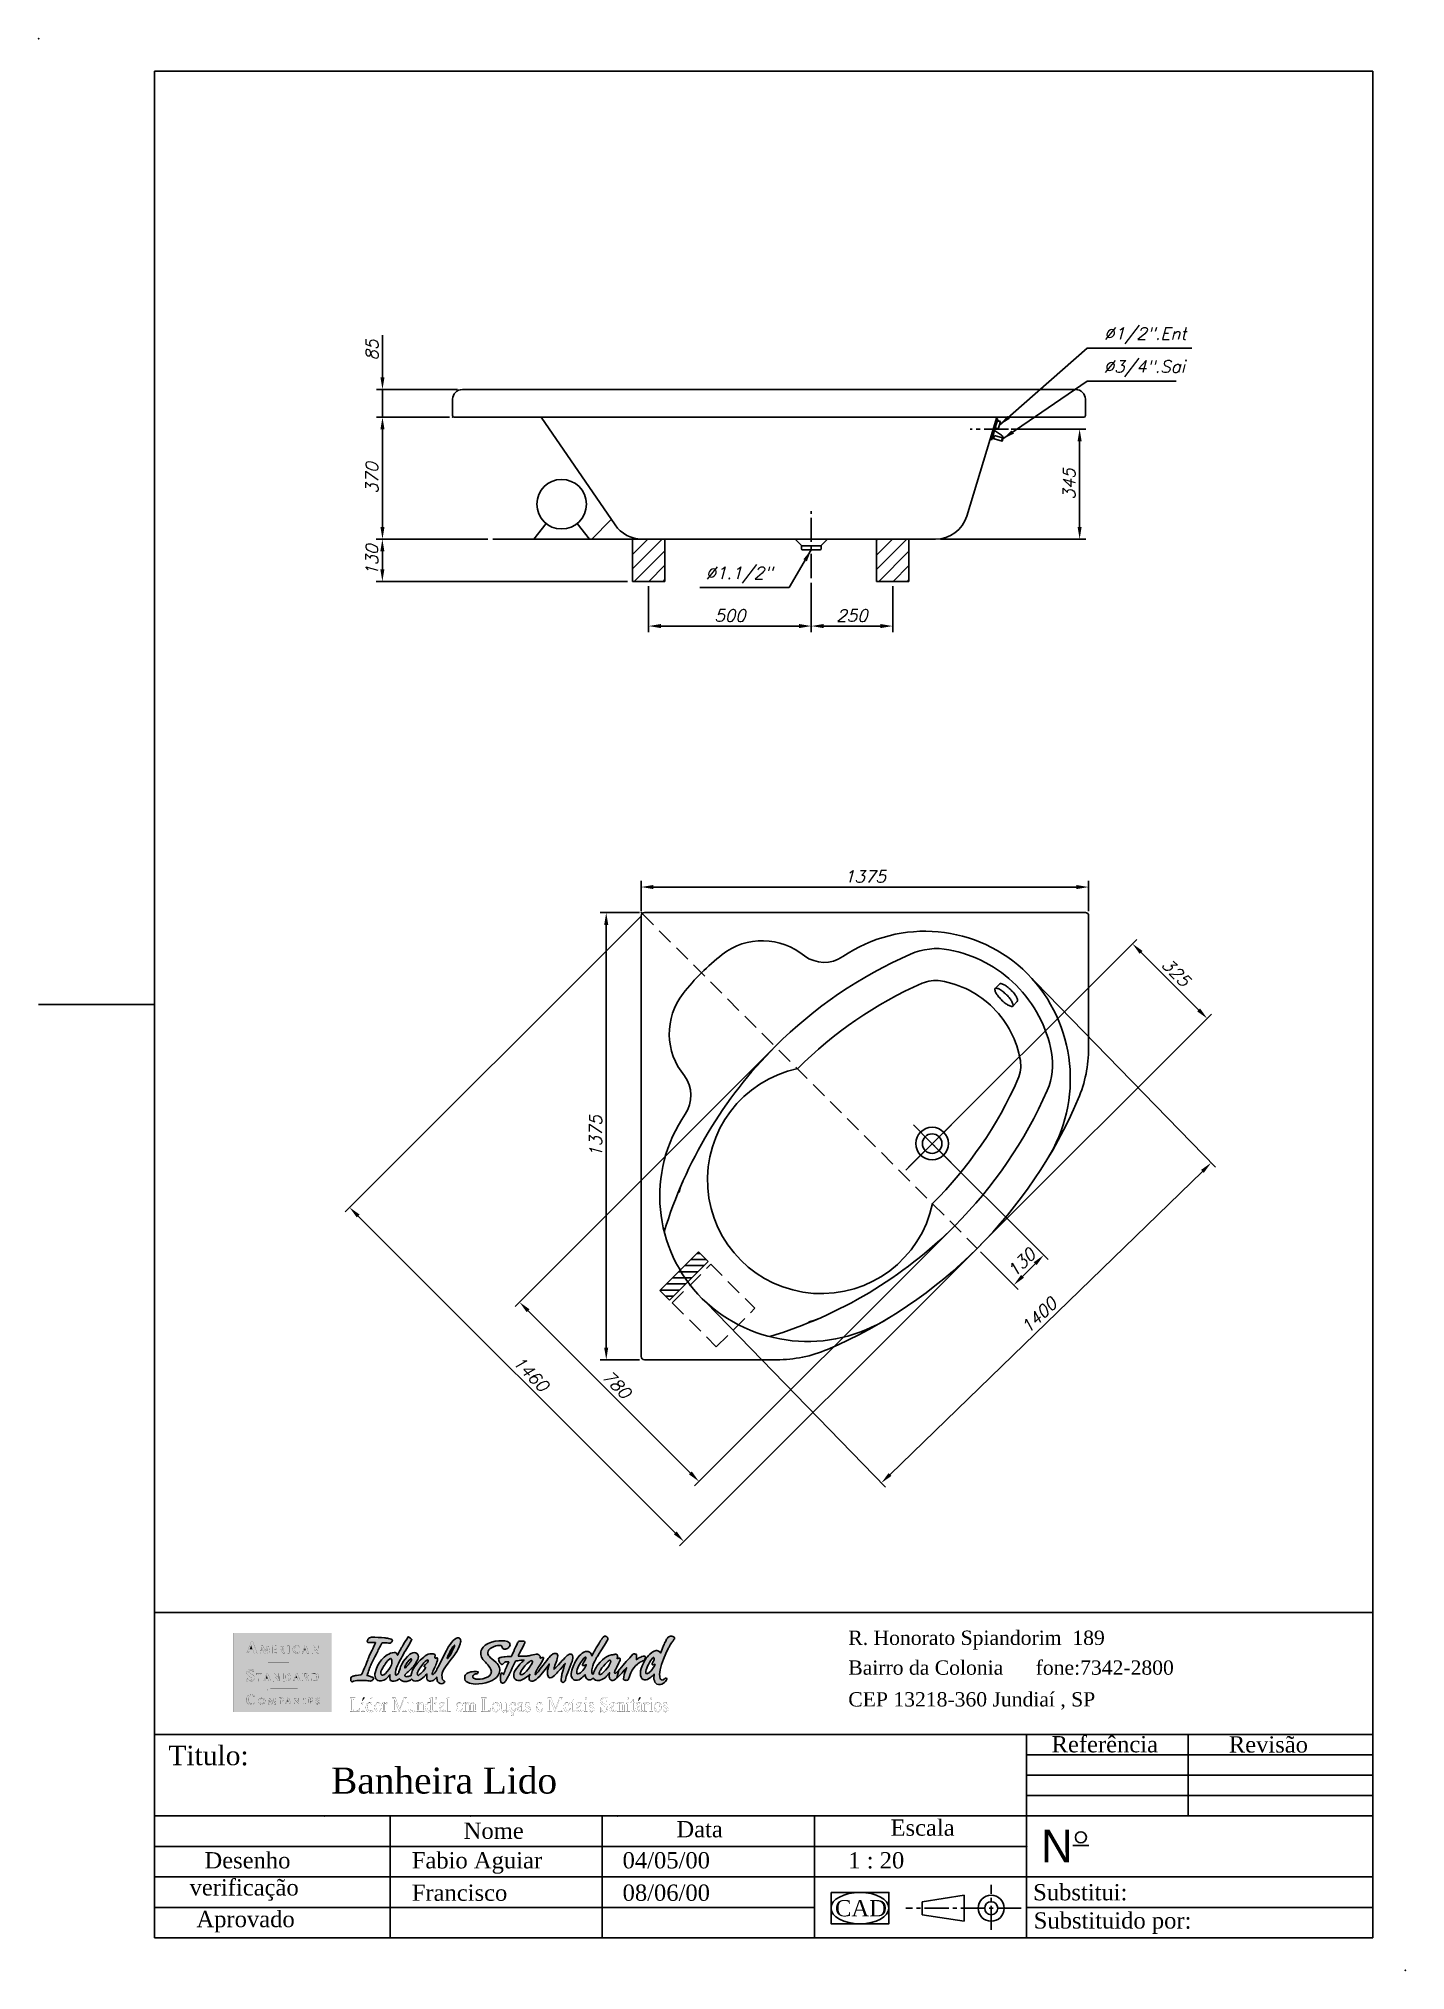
# Model space of a CAD drawing. Extents: x -15546 to -11346, y -11606 to -5666.
import ezdxf

# ---------------------------------------------------------------- set-up
doc = ezdxf.new("R2010")
doc.units = 0
doc.header["$LTSCALE"] = 99
doc.header["$MEASUREMENT"] = 0
doc.linetypes.add('CENTER2', pattern=[1.125, 0.75, -0.125, 0.125, -0.125])
doc.linetypes.add('DASHED', pattern=[0.75, 0.5, -0.25])
doc.layers.get('0').update_dxf_attribs({"linetype": 'CONTINUOUS'})
doc.layers.get('DEFPOINTS').update_dxf_attribs({"linetype": 'CONTINUOUS'})
for name, color, linetype in [('CAMADA_1', 7, 'CONTINUOUS'), ('CENTRO', 1, 'CENTER2'), ('ESTREITA', 1, 'CONTINUOUS'), ('FINA', 7, 'CONTINUOUS'), ('LARGA', 7, 'CONTINUOUS'), ('RAHMEN07', 5, 'CONTINUOUS'), ('TRACEJADA', 3, 'DASHED')]:
    doc.layers.add(name, color=color, linetype=linetype)
doc.styles.add('FA', font='TIMES.TTF')
doc.styles.add('FABIO', font='romans.shx', dxfattribs={"oblique": 15})
doc.dimstyles.new('FABIO_AGUIAR', dxfattribs={"dimscale": 15, "dimtxt": 2.5, "dimasz": 2.5, "dimexe": 1.25, "dimexo": 1, "dimgap": 0.9, "dimtad": 1, "dimtxsty": 'FABIO', "dimcen": 2.5, "dimclrt": 3, "dimazin": 3, "dimtfac": 1, "dimtmove": 0, "dimatfit": 3, "dimtolj": 1, "dimtzin": 0})

msp = doc.modelspace()

# ---------------------------------------------------------------- texts
at = {"layer": 'ESTREITA', "color": 3, "char_height": 37.5, "style": 'FABIO'}
for s, insert, attachment_point in [('%%C1/2".Ent', (-12272.37, -6604.579), 7), ('%%C3/4".Sai', (-12272.995, -6705.974), 7), ('%%C1.1/2"', (-13290.845, -7340.758), 9)]:
    msp.add_mtext(s, dxfattribs=dict(at, insert=insert, attachment_point=attachment_point))
at = {"layer": 'FINA', "style": 'FA'}
for s, height, p in [('R. Honorato Spiandorim  189', 44, (-13057.903, -10605.697)), ('Bairro da Colonia      fone:7342-2800', 44, (-13057.903, -10697.363)), ('CEP 13218-360 Jundiaí , SP', 44, (-13057.903, -10794.992)), ('Titulo:', 60, (-15147.441, -10975.605)), ('Referência', 50, (-12433.249, -10936.086)), ('Revisão', 50, (-11888.574, -10936.717)), ('Banheira Lido', 80, (-14647.348, -11062.782)), ('Nome', 50, (-14239.852, -11202.059)), ('Data', 50, (-13586.051, -11197.257)), ('Escala', 50, (-12928.238, -11192.455)), ('Desenho', 50, (-15036.475, -11292.911)), ('Fabio Aguiar', 50, (-14399.458, -11292.911)), ('04/05/00', 50, (-13751.494, -11292.911)), ('1 : 20', 50, (-13057.873, -11292.911)), ('verificação', 50, (-15082.221, -11376.245)), ('Francisco', 50, (-14399.458, -11392.6)), ('08/06/00', 50, (-13751.494, -11392.6)), ('Substitui:', 50, (-12489.871, -11391.118)), ('CAD', 50, (-13098.691, -11440.232)), ('Aprovado', 50, (-15061.108, -11473.637)), ('Substituido por:', 50, (-12488.037, -11477.952))]:
    msp.add_text(s, height=height, dxfattribs=at).set_placement(p)
at = {"layer": 'FINA'}
msp.add_text('N', height=100, dxfattribs=at).set_placement((-12464.9, -11273.986))

# ---------------------------------------------------------------- blocks, each defined once
blk = doc.blocks.new('*D0')
at = {"layer": 'DEFPOINTS', "color": 0}
for p in [(-13694.3, -8275.2), (-13694.3, -8364), (-12319.3, -8364)]:
    blk.add_point(p, dxfattribs=at)
at = {"layer": 'ESTREITA', "color": 0}
for p, q in [((-13694.3, -8349), (-13694.3, -8256.5)), ((-12319.3, -8349), (-12319.3, -8256.5)), ((-12356.8, -8275.2), (-13656.8, -8275.2))]:
    blk.add_line(p, q, dxfattribs=at)
for points in [[(-13656.8, -8269), (-13656.8, -8281.5), (-13694.3, -8275.2)], [(-12356.8, -8269), (-12356.8, -8281.5), (-12319.3, -8275.2)]]:
    blk.add_solid(points, dxfattribs=at)
at = {"layer": 'ESTREITA', "color": 3, "insert": (-13006.8, -8243), "char_height": 37.5, "attachment_point": 5, "style": 'FABIO'}
blk.add_mtext('\\A1;1375', dxfattribs=at)
blk = doc.blocks.new('*D1')
at = {"layer": 'DEFPOINTS', "color": 0}
for p in [(-13684.3, -8354), (-13801.8, -9729), (-13684.3, -9729)]:
    blk.add_point(p, dxfattribs=at)
at = {"layer": 'ESTREITA', "color": 0}
for p, q in [((-13699.3, -8354), (-13820.6, -8354)), ((-13801.8, -8391.5), (-13801.8, -9691.5)), ((-13699.3, -9729), (-13820.6, -9729))]:
    blk.add_line(p, q, dxfattribs=at)
for points in [[(-13808.1, -8391.5), (-13795.6, -8391.5), (-13801.8, -8354)], [(-13808.1, -9691.5), (-13795.6, -9691.5), (-13801.8, -9729)]]:
    blk.add_solid(points, dxfattribs=at)
at = {"layer": 'ESTREITA', "color": 3, "insert": (-13834.1, -9041.5), "char_height": 37.5, "attachment_point": 5, "rotation": 90, "style": 'FABIO'}
blk.add_mtext('\\A1;1375', dxfattribs=at)
blk = doc.blocks.new('*D2')
at = {"layer": 'DEFPOINTS', "color": 0}
for p in [(-13684.3, -8354), (-12661.9, -9386.4), (-13563.2, -10287.7)]:
    blk.add_point(p, dxfattribs=at)
at = {"layer": 'ESTREITA', "color": 0}
for p, q in [((-13694.9, -8364.6), (-14603.8, -9273.6)), ((-14564.1, -9286.8), (-13589.7, -10261.2)), ((-12672.5, -9397), (-13576.5, -10300.9))]:
    blk.add_line(p, q, dxfattribs=at)
for points in [[(-14559.6, -9282.4), (-14568.5, -9291.2), (-14590.6, -9260.3)], [(-13585.3, -10256.7), (-13594.1, -10265.6), (-13563.2, -10287.7)]]:
    blk.add_solid(points, dxfattribs=at)
at = {"layer": 'ESTREITA', "color": 3, "insert": (-14033.6, -9771.7), "char_height": 37.5, "attachment_point": 5, "rotation": 315, "style": 'FABIO'}
blk.add_mtext('\\A1;1460', dxfattribs=at)
blk = doc.blocks.new('*D3')
at = {"layer": 'DEFPOINTS', "color": 0}
for p in [(-13282.5, -8765.7), (-12731, -9317.3), (-14068.4, -9551.6)]:
    blk.add_point(p, dxfattribs=at)
at = {"layer": 'ESTREITA', "color": 0}
for p, q in [((-13293.1, -8776.3), (-14081.6, -9564.8)), ((-12741.6, -9327.9), (-13530.1, -10116.4)), ((-13543.4, -10076.6), (-14041.9, -9578.1))]:
    blk.add_line(p, q, dxfattribs=at)
for points in [[(-14037.4, -9573.7), (-14046.3, -9582.5), (-14068.4, -9551.6)], [(-13538.9, -10072.2), (-13547.8, -10081), (-13516.8, -10103.1)]]:
    blk.add_solid(points, dxfattribs=at)
at = {"layer": 'ESTREITA', "color": 3, "insert": (-13769.8, -9804.5), "char_height": 37.5, "attachment_point": 5, "rotation": 315, "style": 'FABIO'}
blk.add_mtext('\\A1;780', dxfattribs=at)
blk = doc.blocks.new('*D4')
at = {"layer": 'DEFPOINTS', "color": 0}
for p in [(-12842.4, -9022), (-12661.9, -9386.4), (-12549.2, -9499)]:
    blk.add_point(p, dxfattribs=at)
at = {"layer": 'ESTREITA', "color": 0}
for p, q in [((-12831.8, -9032.6), (-12444.1, -9420.3)), ((-12651.3, -9397), (-12536, -9512.3)), ((-12483.8, -9433.6), (-12522.7, -9472.5))]:
    blk.add_line(p, q, dxfattribs=at)
for points in [[(-12488.3, -9429.2), (-12479.4, -9438), (-12457.3, -9407.1)], [(-12527.1, -9468.1), (-12518.3, -9476.9), (-12549.2, -9499)]]:
    blk.add_solid(points, dxfattribs=at)
at = {"layer": 'ESTREITA', "color": 3, "insert": (-12526.1, -9430.2), "char_height": 37.5, "attachment_point": 5, "rotation": 45, "style": 'FABIO'}
blk.add_mtext('\\A1;130', dxfattribs=at)
blk = doc.blocks.new('*D5')
at = {"layer": 'DEFPOINTS', "color": 0}
for p in [(-14489.4, -6745.4), (-14243.8, -6745.4), (-14268.8, -6830.4)]:
    blk.add_point(p, dxfattribs=at)
at = {"layer": 'ESTREITA', "color": 0}
for p, q in [((-14489.4, -6707.9), (-14489.4, -6578.1)), ((-14258.8, -6745.4), (-14508.2, -6745.4)), ((-14489.4, -6830.4), (-14489.4, -6745.4)), ((-14283.8, -6830.4), (-14508.2, -6830.4)), ((-14489.4, -6867.9), (-14489.4, -6905.4))]:
    blk.add_line(p, q, dxfattribs=at)
for points in [[(-14495.7, -6707.9), (-14483.2, -6707.9), (-14489.4, -6745.4)], [(-14495.7, -6867.9), (-14483.2, -6867.9), (-14489.4, -6830.4)]]:
    blk.add_solid(points, dxfattribs=at)
at = {"layer": 'ESTREITA', "color": 3, "insert": (-14521.7, -6624.2), "char_height": 37.5, "attachment_point": 5, "rotation": 90, "style": 'FABIO'}
blk.add_mtext('\\A1;85', dxfattribs=at)
blk = doc.blocks.new('*D6')
at = {"layer": 'DEFPOINTS', "color": 0}
for p in [(-14268.8, -6830.4), (-14489.4, -7205.4), (-14150.5, -7205.4)]:
    blk.add_point(p, dxfattribs=at)
at = {"layer": 'ESTREITA', "color": 0}
for p, q in [((-14283.8, -6830.4), (-14508.2, -6830.4)), ((-14489.4, -6867.9), (-14489.4, -7167.9)), ((-14165.5, -7205.4), (-14508.2, -7205.4))]:
    blk.add_line(p, q, dxfattribs=at)
for points in [[(-14495.7, -6867.9), (-14483.2, -6867.9), (-14489.4, -6830.4)], [(-14495.7, -7167.9), (-14483.2, -7167.9), (-14489.4, -7205.4)]]:
    blk.add_solid(points, dxfattribs=at)
at = {"layer": 'ESTREITA', "color": 3, "insert": (-14521.7, -7017.9), "char_height": 37.5, "attachment_point": 5, "rotation": 90, "style": 'FABIO'}
blk.add_mtext('\\A1;370', dxfattribs=at)
blk = doc.blocks.new('*D7')
at = {"layer": 'DEFPOINTS', "color": 0}
for p in [(-13671.5, -7335.4), (-13171.5, -7325.2), (-13171.5, -7472.7)]:
    blk.add_point(p, dxfattribs=at)
at = {"layer": 'ESTREITA', "color": 0}
for p, q in [((-13671.5, -7350.4), (-13671.5, -7491.4)), ((-13171.5, -7340.2), (-13171.5, -7491.4)), ((-13634, -7472.7), (-13209, -7472.7))]:
    blk.add_line(p, q, dxfattribs=at)
for points in [[(-13634, -7466.4), (-13634, -7478.9), (-13671.5, -7472.7)], [(-13209, -7466.4), (-13209, -7478.9), (-13171.5, -7472.7)]]:
    blk.add_solid(points, dxfattribs=at)
at = {"layer": 'ESTREITA', "color": 3, "insert": (-13421.5, -7440.4), "char_height": 37.5, "attachment_point": 5, "style": 'FABIO'}
blk.add_mtext('\\A1;500', dxfattribs=at)
blk = doc.blocks.new('*D8')
at = {"layer": 'DEFPOINTS', "color": 0}
for p in [(-13171.5, -7325.2), (-12921.5, -7335.4), (-12921.5, -7472.7)]:
    blk.add_point(p, dxfattribs=at)
at = {"layer": 'ESTREITA', "color": 0}
for p, q in [((-13171.5, -7340.2), (-13171.5, -7491.4)), ((-12921.5, -7350.4), (-12921.5, -7491.4)), ((-13134, -7472.7), (-12959, -7472.7))]:
    blk.add_line(p, q, dxfattribs=at)
for points in [[(-13134, -7466.4), (-13134, -7478.9), (-13171.5, -7472.7)], [(-12959, -7466.4), (-12959, -7478.9), (-12921.5, -7472.7)]]:
    blk.add_solid(points, dxfattribs=at)
at = {"layer": 'ESTREITA', "color": 3, "insert": (-13046.5, -7440.4), "char_height": 37.5, "attachment_point": 5, "style": 'FABIO'}
blk.add_mtext('\\A1;250', dxfattribs=at)
blk = doc.blocks.new('*D9')
at = {"layer": 'DEFPOINTS', "color": 0}
for p in [(-12572.2, -6867), (-12789.8, -7205.4), (-12347, -7205.4)]:
    blk.add_point(p, dxfattribs=at)
at = {"layer": 'ESTREITA', "color": 0}
for p, q in [((-12557.2, -6867), (-12328.3, -6867)), ((-12347, -6904.5), (-12347, -7167.9)), ((-12774.8, -7205.4), (-12328.3, -7205.4))]:
    blk.add_line(p, q, dxfattribs=at)
for points in [[(-12353.3, -6904.5), (-12340.8, -6904.5), (-12347, -6867)], [(-12353.3, -7167.9), (-12340.8, -7167.9), (-12347, -7205.4)]]:
    blk.add_solid(points, dxfattribs=at)
at = {"layer": 'ESTREITA', "color": 3, "insert": (-12379.3, -7036.2), "char_height": 37.5, "attachment_point": 5, "rotation": 90, "style": 'FABIO'}
blk.add_mtext('\\A1;345', dxfattribs=at)
blk = doc.blocks.new('*D10')
at = {"layer": 'DEFPOINTS', "color": 0}
for p in [(-14150.5, -7205.4), (-14489.8, -7335.4), (-13721.5, -7335.4)]:
    blk.add_point(p, dxfattribs=at)
at = {"layer": 'ESTREITA', "color": 0}
for p, q in [((-14165.5, -7205.4), (-14508.5, -7205.4)), ((-14489.8, -7242.9), (-14489.8, -7297.9)), ((-13736.5, -7335.4), (-14508.5, -7335.4))]:
    blk.add_line(p, q, dxfattribs=at)
for points in [[(-14496, -7242.9), (-14483.5, -7242.9), (-14489.8, -7205.4)], [(-14496, -7297.9), (-14483.5, -7297.9), (-14489.8, -7335.4)]]:
    blk.add_solid(points, dxfattribs=at)
at = {"layer": 'ESTREITA', "color": 3, "insert": (-14522, -7270.4), "char_height": 37.5, "attachment_point": 5, "rotation": 90, "style": 'FABIO'}
blk.add_mtext('\\A1;130', dxfattribs=at)
blk = doc.blocks.new('*D11')
at = {"layer": 'DEFPOINTS', "color": 0}
for p in [(-12492.9, -8557), (-13506.5, -9541.2), (-12956.5, -10107.7)]:
    blk.add_point(p, dxfattribs=at)
at = {"layer": 'ESTREITA', "color": 0}
for p, q in [((-12482.4, -8567.8), (-11929.8, -9136.9)), ((-11969.8, -9149.6), (-12929.6, -10081.5)), ((-13496.1, -9552), (-12943.4, -10121.1))]:
    blk.add_line(p, q, dxfattribs=at)
for points in [[(-11974.1, -9145.1), (-11965.4, -9154), (-11942.9, -9123.4)], [(-12933.9, -10077.1), (-12925.2, -10086), (-12956.5, -10107.7)]]:
    blk.add_solid(points, dxfattribs=at)
at = {"layer": 'ESTREITA', "color": 3, "insert": (-12472.1, -9592.4), "char_height": 37.5, "attachment_point": 5, "rotation": 44.15716, "style": 'FABIO'}
blk.add_mtext('\\A1;1400', dxfattribs=at)
blk = doc.blocks.new('*D12')
at = {"layer": 'DEFPOINTS', "color": 0}
for p in [(-12184.6, -8449.6), (-12891.7, -9156.5), (-12661.9, -9386.4)]:
    blk.add_point(p, dxfattribs=at)
at = {"layer": 'ESTREITA', "color": 0}
for p, q in [((-12881.1, -9145.9), (-12171.4, -8436.4)), ((-11981.4, -8652.9), (-12158.1, -8476.1)), ((-12651.3, -9375.8), (-11941.6, -8666.2))]:
    blk.add_line(p, q, dxfattribs=at)
for points in [[(-12153.7, -8471.7), (-12162.5, -8480.6), (-12184.6, -8449.6)], [(-11976.9, -8648.5), (-11985.8, -8657.4), (-11954.9, -8679.5)]]:
    blk.add_solid(points, dxfattribs=at)
at = {"layer": 'ESTREITA', "color": 3, "insert": (-12051.1, -8537.6), "char_height": 37.5, "attachment_point": 5, "rotation": 314.99481, "style": 'FABIO'}
blk.add_mtext('\\A1;325', dxfattribs=at)

# ---------------------------------------------------------------- dimensions: what is measured, and where the dimension line sits
at = {"layer": 'ESTREITA'}
for base, p1, p2, angle, picture, middle in [((-14489.44, -6745.352), (-14268.761, -6830.352), (-14243.761, -6745.352), 90, '*D5', (-14521.69, -6624.214)), ((-14489.767, -7335.352), (-14150.536, -7205.352), (-13721.511, -7335.352), 90, '*D10', (-14522.017, -7270.352)), ((-13801.813, -9728.992), (-13684.261, -8353.992), (-13684.261, -9728.992), 90, '*D1', (-13834.063, -9041.492)), ((-12549.246, -9499.007), (-12842.409, -9021.997), (-12661.885, -9386.368), 45, '*D4', (-12526.088, -9430.241))]:
    dim = msp.add_linear_dim(base=base, p1=p1, p2=p2, angle=angle, dimstyle='FABIO_AGUIAR', dxfattribs=at)
    dim.commit()
    dim.dimension.update_dxf_attribs({"geometry": picture, "text_midpoint": middle})
for base, p1, p2, angle, text, picture, middle in [((-14489.44, -7205.352), (-14268.761, -6830.352), (-14150.536, -7205.352), 90, '370', '*D6', (-14521.69, -7017.852)), ((-12347.037, -7205.352), (-12572.166, -6866.998), (-12789.781, -7205.352), 90, '345', '*D9', (-12379.287, -7036.175)), ((-14068.382, -9551.57), (-12730.989, -9317.264), (-13282.533, -8765.72), 135, '780', '*D3', (-13769.806, -9804.537))]:
    dim = msp.add_linear_dim(base=base, p1=p1, p2=p2, angle=angle, text=text, dimstyle='FABIO_AGUIAR', dxfattribs=at)
    dim.commit()
    dim.dimension.update_dxf_attribs({"geometry": picture, "text_midpoint": middle})
for base, p1, p2, picture, middle in [((-13171.511, -7472.688), (-13671.511, -7335.352), (-13171.511, -7325.173), '*D7', (-13421.511, -7440.438)), ((-12921.511, -7472.688), (-13171.511, -7325.173), (-12921.511, -7335.352), '*D8', (-13046.511, -7440.438)), ((-13694.261, -8275.223), (-12319.261, -8363.992), (-13694.261, -8363.992), '*D0', (-13006.761, -8242.973))]:
    dim = msp.add_linear_dim(base=base, p1=p1, p2=p2, dimstyle='FABIO_AGUIAR', dxfattribs=at)
    dim.commit()
    dim.dimension.update_dxf_attribs({"geometry": picture, "text_midpoint": middle})
dim = msp.add_linear_dim(base=(-13563.192, -10287.675), p1=(-13684.261, -8353.992), p2=(-12661.885, -9386.368), angle=135, text='1460', dimstyle='FABIO_AGUIAR', dxfattribs=at)
dim.commit()
dim.dimension.update_dxf_attribs({"geometry": '*D2', "text_midpoint": (-14056.38, -9794.487), "dimtype": 160})
dim = msp.add_linear_dim(base=(-12184.639, -8449.631), p1=(-12661.885, -9386.368), p2=(-12891.674, -9156.537), angle=134.9948102, dimstyle='FABIO_AGUIAR', dxfattribs=at)
dim.commit()
dim.dimension.update_dxf_attribs({"geometry": '*D12', "text_midpoint": (-12073.925, -8560.366), "dimtype": 161})
dim = msp.add_aligned_dim(p1=(-12492.866, -8556.989), p2=(-13506.501, -9541.232), distance=789.54, text='1400', dimstyle='FABIO_AGUIAR', dxfattribs=at)
dim.commit()
dim.dimension.update_dxf_attribs({"geometry": '*D11', "text_midpoint": (-12472.134, -9592.414)})

# ---------------------------------------------------------------- hatches: boundary and pattern name
at = {"linetype": 'CONTINUOUS'}
h = msp.add_hatch(color=5, dxfattribs=at)
h.paths.add_polyline_path([(-14443.558, -10669.303), (-14446.28, -10676.256), (-14448.396, -10683.21), (-14449.605, -10689.861), (-14449.605, -10695.907), (-14449.303, -10697.419), (-14448.698, -10698.628), (-14447.791, -10698.931), (-14446.28, -10698.628), (-14444.163, -10697.117), (-14442.349, -10695.605), (-14440.837, -10693.791), (-14439.628, -10691.372), (-14438.721, -10688.349), (-14437.21, -10683.21), (-14435.396, -10677.768), (-14433.884, -10672.326), (-14433.28, -10671.117), (-14432.373, -10669.303), (-14431.466, -10667.187), (-14429.954, -10664.768), (-14427.233, -10659.628), (-14425.419, -10656.303), (-14419.977, -10649.047), (-14413.024, -10641.187), (-14409.094, -10637.861), (-14405.164, -10634.536), (-14400.931, -10632.117), (-14396.396, -10630.303), (-14391.559, -10629.396), (-14386.722, -10630.001), (-14382.791, -10632.722), (-14379.768, -10636.954), (-14378.862, -10641.187), (-14379.466, -10646.024), (-14381.28, -10650.861), (-14383.396, -10656.001), (-14386.419, -10660.838), (-14389.14, -10665.071), (-14391.861, -10668.698), (-14394.279, -10671.721), (-14395.489, -10672.931), (-14397.303, -10675.047), (-14399.721, -10677.768), (-14402.443, -10680.488), (-14405.164, -10683.21), (-14407.582, -10685.629), (-14409.396, -10687.442), (-14410.605, -10688.349), (-14413.326, -10690.466), (-14416.047, -10692.884), (-14418.163, -10695), (-14419.373, -10696.21), (-14419.977, -10697.419), (-14420.582, -10698.628), (-14420.582, -10699.837), (-14419.977, -10701.349), (-14418.163, -10703.163), (-14415.443, -10703.465), (-14412.42, -10703.163), (-14409.396, -10702.559), (-14406.977, -10701.651), (-14404.257, -10701.046), (-14402.443, -10700.442), (-14401.535, -10700.14), (-14401.233, -10699.233), (-14400.931, -10696.512), (-14400.326, -10693.186), (-14399.42, -10690.163), (-14398.815, -10688.652), (-14398.512, -10687.14), (-14397.907, -10685.931), (-14397.606, -10684.721), (-14394.582, -10678.675), (-14390.954, -10673.233), (-14387.024, -10667.791), (-14382.791, -10662.349), (-14373.117, -10652.372), (-14362.536, -10643.001), (-14358.001, -10639.373), (-14353.466, -10636.652), (-14348.629, -10634.234), (-14343.489, -10633.024), (-14338.954, -10632.722), (-14333.513, -10633.326), (-14330.792, -10634.234), (-14328.978, -10635.442), (-14327.768, -10636.954), (-14327.466, -10639.373), (-14327.768, -10640.582), (-14328.07, -10641.791), (-14328.373, -10642.698), (-14328.373, -10644.21), (-14328.07, -10645.117), (-14326.861, -10646.326), (-14325.954, -10646.326), (-14324.745, -10646.024), (-14323.053, -10645.177), (-14321.16, -10645.808), (-14319.86, -10647.758), (-14320.21, -10650.558), (-14320.815, -10654.187), (-14322.024, -10658.117), (-14323.536, -10662.349), (-14325.35, -10666.582), (-14326.559, -10670.512), (-14328.07, -10673.233), (-14328.676, -10674.745), (-14330.187, -10678.07), (-14331.699, -10681.396), (-14333.21, -10684.721), (-14334.722, -10688.047), (-14335.326, -10689.558), (-14335.931, -10691.372), (-14336.234, -10693.186), (-14336.234, -10695), (-14335.931, -10696.21), (-14335.024, -10696.814), (-14333.815, -10696.512), (-14332.606, -10695.907), (-14329.582, -10692.884), (-14326.559, -10688.652), (-14323.839, -10684.117), (-14322.024, -10680.488), (-14315.373, -10667.489), (-14308.722, -10654.187), (-14302.07, -10640.885), (-14295.42, -10627.884), (-14292.699, -10622.745), (-14289.676, -10617.001), (-14286.048, -10610.652), (-14281.816, -10604.303), (-14277.28, -10597.954), (-14272.443, -10592.512), (-14267.304, -10588.28), (-14261.862, -10585.256), (-14258.838, -10584.35), (-14255.815, -10584.35), (-14252.792, -10584.955), (-14250.676, -10586.769), (-14249.165, -10590.094), (-14248.862, -10594.024), (-14249.466, -10597.652), (-14250.676, -10601.885), (-14253.699, -10610.047), (-14257.327, -10617.908), (-14261.258, -10625.466), (-14265.792, -10632.722), (-14267.304, -10635.14), (-14270.025, -10638.768), (-14273.652, -10643.605), (-14278.188, -10649.349), (-14287.559, -10661.744), (-14296.024, -10673.233), (-14300.257, -10679.582), (-14303.583, -10685.931), (-14305.699, -10692.581), (-14306.606, -10699.837), (-14306.303, -10703.465), (-14305.699, -10707.698), (-14304.49, -10711.93), (-14302.07, -10714.953), (-14301.467, -10715.256), (-14300.861, -10715.861), (-14300.257, -10716.163), (-14299.349, -10716.618), (-14298.241, -10718.279), (-14298.746, -10719.791), (-14299.228, -10721.242), (-14299.955, -10721.606), (-14300.56, -10722.209), (-14304.187, -10724.326), (-14308.42, -10724.93), (-14312.653, -10724.023), (-14316.28, -10722.209), (-14318.699, -10720.396), (-14320.21, -10717.976), (-14321.117, -10715.256), (-14321.722, -10711.93), (-14322.024, -10709.513), (-14322.024, -10707.396), (-14322.403, -10704.751), (-14323.233, -10705.582), (-14325.047, -10707.698), (-14327.768, -10710.116), (-14329.885, -10712.233), (-14331.247, -10713.594), (-14332.606, -10714.047), (-14333.21, -10714.652), (-14336.838, -10716.466), (-14341.071, -10717.373), (-14345.303, -10717.07), (-14349.536, -10715.256), (-14350.443, -10714.349), (-14351.652, -10713.139), (-14352.559, -10711.326), (-14353.164, -10709.513), (-14353.768, -10708.907), (-14353.164, -10707.698), (-14352.869, -10694.705), (-14355.279, -10697.117), (-14357.699, -10699.837), (-14360.419, -10702.559), (-14365.256, -10707.396), (-14370.094, -10711.024), (-14375.234, -10714.047), (-14381.28, -10715.861), (-14385.21, -10716.466), (-14389.442, -10716.767), (-14393.373, -10715.861), (-14396.698, -10713.744), (-14397.606, -10712.838), (-14398.512, -10712.233), (-14399.117, -10711.326), (-14399.721, -10710.721), (-14400.025, -10710.721), (-14401.535, -10712.233), (-14402.443, -10713.139), (-14403.652, -10713.744), (-14405.466, -10714.652), (-14407.28, -10715.559), (-14408.791, -10716.163), (-14411.513, -10716.767), (-14414.536, -10717.675), (-14417.559, -10718.279), (-14419.373, -10718.582), (-14423.304, -10718.279), (-14426.93, -10717.373), (-14430.861, -10715.559), (-14433.884, -10713.139), (-14435.094, -10712.233), (-14436, -10711.024), (-14436.907, -10710.116), (-14437.149, -10709.875), (-14438.42, -10710.721), (-14439.326, -10711.326), (-14440.535, -10712.233), (-14445.07, -10714.652), (-14449.303, -10716.466), (-14453.838, -10717.373), (-14458.373, -10717.07), (-14462.001, -10716.163), (-14464.721, -10714.652), (-14466.233, -10711.93), (-14466.838, -10708.303), (-14466.838, -10704.977), (-14466.535, -10701.349), (-14466.535, -10698.628), (-14466.535, -10697.419), (-14468.047, -10698.931), (-14469.558, -10700.745), (-14471.372, -10702.559), (-14475.303, -10706.791), (-14478.023, -10709.513), (-14481.349, -10711.93), (-14485.279, -10714.047), (-14489.512, -10715.559), (-14493.442, -10716.466), (-14498.884, -10716.163), (-14504.023, -10714.652), (-14506.442, -10713.139), (-14508.559, -10711.326), (-14510.07, -10709.513), (-14511.279, -10707.093), (-14512.186, -10703.163), (-14512.488, -10698.628), (-14512.488, -10694.395), (-14511.884, -10691.07), (-14508.861, -10680.791), (-14504.326, -10670.21), (-14498.884, -10660.234), (-14492.233, -10651.466), (-14488.302, -10647.233), (-14484.07, -10643.303), (-14479.535, -10639.373), (-14474.698, -10636.35), (-14469.558, -10633.628), (-14464.419, -10631.211), (-14458.977, -10629.698), (-14453.233, -10628.792), (-14451.419, -10628.792), (-14449.605, -10629.396), (-14448.093, -10630.303), (-14446.582, -10631.513), (-14445.373, -10633.024), (-14444.163, -10634.838), (-14443.257, -10636.652), (-14442.954, -10637.256), (-14442.652, -10636.954), (-14442.047, -10635.745), (-14441.14, -10633.628), (-14439.931, -10631.211), (-14436.907, -10625.164), (-14433.28, -10618.512), (-14432.675, -10617.606), (-14431.767, -10616.093), (-14430.559, -10613.978), (-14429.047, -10611.256), (-14425.419, -10605.21), (-14421.49, -10598.559), (-14417.559, -10592.21), (-14413.931, -10586.466), (-14412.722, -10584.35), (-14411.513, -10582.536), (-14410.545, -10580.601), (-14409.094, -10581.327), (-14408.187, -10581.629), (-14406.372, -10582.536), (-14404.861, -10583.442), (-14403.349, -10584.955), (-14401.535, -10586.769), (-14400.629, -10587.675), (-14400.024, -10588.582), (-14399.117, -10589.49), (-14400.024, -10591.303), (-14408.791, -10606.117), (-14417.86, -10621.838), (-14422.396, -10629.396), (-14426.024, -10636.048), (-14429.35, -10641.489), (-14431.466, -10645.419), (-14434.187, -10650.257), (-14437.21, -10656.001), (-14440.233, -10662.349)])
h.paths.add_polyline_path([(-14290.885, -10647.838), (-14290.885, -10646.326), (-14289.978, -10643.605), (-14289.071, -10640.885), (-14288.164, -10639.071), (-14286.653, -10636.048), (-14284.838, -10632.117), (-14282.722, -10627.884), (-14280.304, -10623.349), (-14277.583, -10618.815), (-14275.164, -10614.885), (-14272.746, -10611.256), (-14270.327, -10608.839), (-14269.42, -10607.931), (-14268.209, -10606.722), (-14267.304, -10606.722), (-14267.606, -10607.326), (-14268.211, -10609.442), (-14269.42, -10612.466), (-14270.932, -10615.792), (-14272.443, -10619.116), (-14273.955, -10622.443), (-14275.164, -10625.164), (-14276.071, -10626.978), (-14278.792, -10632.117), (-14281.816, -10637.559), (-14285.443, -10642.698), (-14289.978, -10647.233)], flags=16)
h.paths.add_polyline_path([(-14350.141, -10658.117), (-14351.35, -10659.326), (-14353.466, -10661.443), (-14355.582, -10663.558), (-14357.699, -10665.675), (-14358.908, -10667.187), (-14360.419, -10668.698), (-14361.327, -10670.21), (-14361.629, -10671.721), (-14361.327, -10672.931), (-14360.419, -10673.535), (-14359.512, -10673.838), (-14357.643, -10674.304), (-14356.908, -10676.514), (-14358.303, -10678.373), (-14360.722, -10681.698), (-14364.35, -10686.233), (-14368.28, -10690.466), (-14371.303, -10693.489), (-14373.117, -10695), (-14375.234, -10696.814), (-14378.457, -10699.233), (-14380.072, -10699.233), (-14380.978, -10698.326), (-14381.81, -10697.492), (-14382.186, -10695.605), (-14382.631, -10693.383), (-14381.885, -10690.768), (-14380.978, -10688.349), (-14379.768, -10686.233), (-14378.8, -10683.814), (-14377.349, -10682.001), (-14375.838, -10679.582), (-14374.326, -10677.164), (-14371.001, -10672.326), (-14368.28, -10668.698), (-14365.559, -10665.372), (-14361.932, -10661.14), (-14358.001, -10656.605), (-14354.373, -10653.581), (-14353.768, -10653.28), (-14352.408, -10652.372), (-14351.652, -10652.372), (-14350.072, -10651.977), (-14349.233, -10654.488), (-14349.233, -10655.698), (-14349.233, -10656.755)], flags=16)
h.paths.add_polyline_path([(-14400.326, -10650.257), (-14400.629, -10652.07), (-14401.233, -10654.187), (-14402.443, -10656.001), (-14403.652, -10657.815), (-14404.861, -10659.326), (-14406.675, -10661.744), (-14408.489, -10664.163), (-14410.908, -10666.884), (-14415.443, -10672.326), (-14419.07, -10675.954), (-14419.675, -10676.559), (-14420.279, -10677.164), (-14420.884, -10676.559), (-14420.884, -10673.838), (-14419.977, -10670.814), (-14418.467, -10667.791), (-14416.954, -10665.675), (-14416.35, -10664.466), (-14415.14, -10662.651), (-14413.326, -10660.234), (-14411.21, -10657.512), (-14406.977, -10652.372), (-14402.361, -10648.745), (-14401.082, -10648.745)], flags=16)
h.paths.add_polyline_path([(-14460.186, -10662.651), (-14461.396, -10666.884), (-14463.512, -10671.117), (-14466.233, -10675.35), (-14469.861, -10680.791), (-14474.698, -10687.14), (-14479.837, -10693.186), (-14485.279, -10697.419), (-14488.907, -10698.931), (-14491.629, -10698.326), (-14493.745, -10696.21), (-14494.652, -10692.581), (-14494.047, -10687.442), (-14491.629, -10681.698), (-14488.605, -10676.256), (-14485.884, -10671.721), (-14484.373, -10669.303), (-14482.559, -10666.582), (-14480.442, -10663.257), (-14477.722, -10659.931), (-14472.582, -10653.28), (-14466.613, -10647.974), (-14463.411, -10647.334), (-14462.302, -10648.443), (-14461.396, -10650.558), (-14460.792, -10653.884), (-14460.489, -10656.605), (-14460.186, -10658.117)], flags=16)
msp.add_hatch(color=5, dxfattribs=at).paths.add_polyline_path([(-14155.141, -10690.163), (-14155.746, -10693.186), (-14156.955, -10695.907), (-14158.77, -10698.628), (-14165.118, -10703.768), (-14172.677, -10707.396), (-14181.142, -10709.814), (-14189.304, -10711.024), (-14193.234, -10711.326), (-14198.072, -10711.326), (-14202.909, -10710.721), (-14207.141, -10709.21), (-14209.257, -10708), (-14210.467, -10706.489), (-14211.676, -10704.071), (-14211.676, -10701.349), (-14210.769, -10699.837), (-14209.56, -10698.326), (-14207.746, -10696.814), (-14205.282, -10695.173), (-14202.909, -10694.698), (-14200.793, -10694.395), (-14198.978, -10694.094), (-14197.164, -10693.186), (-14195.955, -10691.977), (-14195.048, -10690.466), (-14194.746, -10689.861), (-14195.048, -10689.256), (-14195.653, -10688.652), (-14196.56, -10688.349), (-14200.187, -10687.442), (-14204.42, -10687.14), (-14208.955, -10687.442), (-14213.49, -10688.047), (-14218.327, -10688.954), (-14222.559, -10690.163), (-14226.49, -10691.977), (-14229.816, -10693.791), (-14232.839, -10696.21), (-14234.955, -10698.931), (-14236.164, -10701.954), (-14236.769, -10705.582), (-14236.769, -10710.721), (-14235.257, -10714.652), (-14232.235, -10717.976), (-14227.699, -10720.698), (-14222.258, -10723.116), (-14216.513, -10724.629), (-14210.769, -10725.535), (-14203.816, -10726.14), (-14193.536, -10725.838), (-14182.351, -10724.326), (-14171.467, -10721.907), (-14162.699, -10719.186), (-14152.42, -10714.652), (-14143.351, -10709.21), (-14139.421, -10705.884), (-14136.095, -10701.954), (-14133.072, -10697.419), (-14130.653, -10692.279), (-14129.444, -10688.349), (-14128.839, -10684.117), (-14128.839, -10680.187), (-14129.746, -10675.954), (-14131.561, -10671.117), (-14133.978, -10666.884), (-14136.7, -10662.954), (-14140.328, -10659.326), (-14148.188, -10652.372), (-14156.955, -10645.117), (-14160.281, -10641.791), (-14163.304, -10637.861), (-14165.421, -10633.024), (-14166.026, -10628.489), (-14165.118, -10624.559), (-14163.002, -10621.233), (-14159.979, -10617.908), (-14156.351, -10615.489), (-14148.491, -10611.256), (-14141.537, -10608.839), (-14136.398, -10607.629), (-14130.653, -10607.024), (-14127.932, -10607.326), (-14125.816, -10607.931), (-14123.699, -10608.839), (-14122.491, -10610.652), (-14121.584, -10613.07), (-14120.979, -10615.187), (-14119.77, -10616.699), (-14117.956, -10617.908), (-14116.445, -10618.512), (-14114.63, -10618.815), (-14112.816, -10618.815), (-14111.002, -10618.512), (-14109.491, -10618.21), (-14107.677, -10617.606), (-14105.863, -10617.001), (-14104.654, -10616.396), (-14102.537, -10614.885), (-14100.723, -10613.07), (-14098.909, -10610.954), (-14097.7, -10608.839), (-14096.793, -10605.21), (-14097.7, -10601.885), (-14099.514, -10599.163), (-14102.537, -10596.745), (-14105.56, -10595.233), (-14109.189, -10594.326), (-14113.118, -10593.42), (-14117.351, -10593.117), (-14125.514, -10592.815), (-14131.561, -10592.815), (-14143.048, -10594.326), (-14153.932, -10597.048), (-14159.374, -10598.862), (-14164.211, -10600.977), (-14169.049, -10603.699), (-14173.583, -10606.722), (-14176.909, -10609.442), (-14179.933, -10612.164), (-14182.351, -10615.489), (-14184.467, -10618.815), (-14185.979, -10622.443), (-14186.885, -10626.675), (-14187.187, -10630.908), (-14187.187, -10635.442), (-14186.28, -10639.373), (-14184.77, -10643.303), (-14182.956, -10646.931), (-14180.537, -10650.558), (-14179.933, -10651.164), (-14179.025, -10652.372), (-14178.118, -10653.581), (-14176.606, -10655.094), (-14173.281, -10659.024), (-14169.653, -10662.954), (-14166.026, -10667.187), (-14162.699, -10670.814), (-14160.281, -10673.838), (-14159.072, -10675.35), (-14156.351, -10681.093), (-14154.839, -10687.14)])
h = msp.add_hatch(color=5, dxfattribs=at)
h.paths.add_polyline_path([(-13994.607, -10647.535), (-13994.305, -10645.721), (-13994.91, -10644.512), (-13995.817, -10643.908), (-13998.235, -10643.908), (-13998.84, -10644.21), (-13999.141, -10644.21), (-14001.561, -10645.419), (-14003.072, -10646.024), (-14004.282, -10646.024), (-14004.886, -10644.814), (-14004.886, -10644.21), (-14004.886, -10643.605), (-14004.886, -10642.698), (-14004.584, -10642.094), (-14005.189, -10639.977), (-14006.7, -10637.861), (-14008.817, -10636.35), (-14010.932, -10635.14), (-14012.748, -10634.536), (-14014.259, -10634.234), (-14016.072, -10634.234), (-14017.585, -10634.234), (-14020.91, -10634.838), (-14026.352, -10636.048), (-14032.398, -10637.559), (-14038.142, -10638.768), (-14040.258, -10639.071), (-14042.98, -10639.675), (-14046.003, -10639.977), (-14048.723, -10639.977), (-14055.979, -10639.977), (-14063.537, -10639.977), (-14066.863, -10639.977), (-14069.584, -10639.977), (-14071.398, -10639.977), (-14072.003, -10639.977), (-14071.7, -10639.373), (-14071.095, -10637.559), (-14070.49, -10635.14), (-14069.281, -10632.722), (-14067.77, -10629.698), (-14065.352, -10624.861), (-14062.328, -10619.42), (-14059.607, -10614.582), (-14058.096, -10611.559), (-14056.281, -10608.233), (-14054.77, -10604.908), (-14053.258, -10601.582), (-14052.049, -10598.862), (-14052.049, -10596.745), (-14053.258, -10595.536), (-14055.979, -10594.629), (-14058.398, -10594.326), (-14062.63, -10594.326), (-14064.747, -10594.326), (-14066.863, -10594.326), (-14068.072, -10594.629), (-14068.98, -10594.629), (-14071.095, -10595.536), (-14072.607, -10597.349), (-14074.119, -10599.466), (-14075.63, -10602.489), (-14077.746, -10607.024), (-14080.468, -10612.768), (-14083.49, -10619.116), (-14086.211, -10625.466), (-14088.933, -10631.513), (-14091.049, -10636.35), (-14091.956, -10638.163), (-14092.561, -10639.675), (-14093.165, -10640.582), (-14093.165, -10640.885), (-14093.77, -10640.885), (-14095.281, -10640.885), (-14097.398, -10641.187), (-14100.119, -10641.187), (-14106.468, -10641.791), (-14112.514, -10642.094), (-14116.445, -10642.698), (-14122.188, -10643.605), (-14125.211, -10644.21), (-14127.932, -10644.814), (-14130.049, -10645.117), (-14131.258, -10645.721), (-14132.165, -10646.931), (-14132.467, -10649.047), (-14132.165, -10651.466), (-14131.862, -10653.581), (-14130.352, -10656.907), (-14128.538, -10660.838), (-14125.816, -10663.861), (-14122.793, -10665.675), (-14121.282, -10665.675), (-14120.676, -10665.372), (-14119.77, -10664.768), (-14117.049, -10662.349), (-14114.932, -10660.234), (-14113.421, -10659.024), (-14111.002, -10658.117), (-14108.886, -10657.815), (-14106.468, -10657.512), (-14104.351, -10657.512), (-14102.235, -10657.512), (-14101.28, -10658.149), (-14102.235, -10660.535), (-14103.444, -10663.257), (-14104.955, -10666.28), (-14108.281, -10673.838), (-14111.909, -10682.605), (-14113.723, -10687.14), (-14115.235, -10691.977), (-14116.142, -10693.791), (-14116.445, -10695.303), (-14117.049, -10696.512), (-14117.049, -10696.814), (-14118.561, -10695.303), (-14118.561, -10694.698), (-14118.862, -10694.395), (-14119.77, -10693.489), (-14121.282, -10692.279), (-14122.793, -10691.675), (-14124.305, -10692.279), (-14124.908, -10693.186), (-14125.514, -10694.395), (-14125.816, -10695.303), (-14125.816, -10696.21), (-14126.421, -10701.651), (-14126.723, -10708), (-14126.421, -10714.349), (-14125.514, -10719.186), (-14124.607, -10721.303), (-14123.095, -10722.512), (-14121.282, -10722.814), (-14118.862, -10722.814), (-14117.049, -10722.512), (-14115.537, -10721.907), (-14114.328, -10721), (-14113.118, -10719.489), (-14110.7, -10715.861), (-14108.281, -10712.233), (-14106.165, -10708.303), (-14104.049, -10704.373), (-14102.84, -10702.256), (-14101.63, -10699.535), (-14100.119, -10696.21), (-14098.304, -10692.581), (-14094.374, -10684.721), (-14090.444, -10676.256), (-14086.816, -10668.396), (-14083.793, -10662.048), (-14082.583, -10659.326), (-14081.677, -10657.512), (-14080.88, -10655.522), (-14077.444, -10655.094), (-14073.817, -10654.489), (-14069.584, -10653.884), (-14063.839, -10652.978), (-14059.002, -10652.675), (-14055.374, -10652.07), (-14054.165, -10652.07), (-14054.77, -10652.675), (-14055.979, -10654.187), (-14058.096, -10656.303), (-14060.816, -10659.024), (-14066.863, -10665.372), (-14072.607, -10671.721), (-14078.049, -10678.07), (-14081.979, -10684.419), (-14083.793, -10687.442), (-14085.002, -10690.768), (-14085.91, -10694.395), (-14086.211, -10698.326), (-14085.91, -10703.163), (-14084.397, -10707.698), (-14081.677, -10711.326), (-14077.746, -10713.744), (-14073.817, -10714.953), (-14069.584, -10715.256), (-14065.352, -10714.652), (-14061.119, -10713.139), (-14052.654, -10709.21), (-14045.398, -10704.07), (-14042.374, -10701.349), (-14039.654, -10698.628), (-14038.445, -10697.722), (-14037.538, -10696.814), (-14036.932, -10696.21), (-14036.63, -10695.907), (-14036.932, -10697.117), (-14037.538, -10700.14), (-14038.142, -10703.768), (-14038.747, -10707.093), (-14038.747, -10710.721), (-14037.538, -10713.744), (-14035.118, -10715.861), (-14031.491, -10716.767), (-14027.863, -10716.767), (-14024.235, -10715.861), (-14020.91, -10714.349), (-14017.585, -10712.233), (-14011.538, -10707.093), (-14006.095, -10701.651), (-14002.468, -10697.419), (-13997.933, -10691.977), (-13993.398, -10686.535), (-13989.468, -10681.396), (-13985.236, -10675.651), (-13981.305, -10670.512), (-13979.491, -10668.094), (-13978.282, -10666.28), (-13976.833, -10664.349), (-13977.375, -10665.977), (-13977.677, -10667.489), (-13978.282, -10669.303), (-13979.491, -10673.838), (-13980.7, -10678.07), (-13981.91, -10683.815), (-13982.514, -10690.163), (-13982.212, -10696.512), (-13980.7, -10702.256), (-13979.491, -10704.373), (-13977.677, -10705.884), (-13975.863, -10706.489), (-13973.747, -10706.791), (-13968.91, -10705.582), (-13964.375, -10702.861), (-13960.747, -10699.837), (-13956.817, -10695.907), (-13953.19, -10692.279), (-13950.166, -10688.954), (-13943.817, -10681.396), (-13936.561, -10672.628), (-13933.235, -10668.698), (-13930.817, -10665.675), (-13929.003, -10663.558), (-13928.398, -10662.651), (-13928.398, -10663.558), (-13928.701, -10664.768), (-13929.607, -10667.791), (-13930.817, -10671.721), (-13932.329, -10676.559), (-13935.352, -10686.837), (-13938.073, -10695.907), (-13938.375, -10697.419), (-13938.677, -10699.837), (-13939.282, -10702.861), (-13939.584, -10706.186), (-13939.887, -10709.513), (-13940.189, -10712.838), (-13939.887, -10715.559), (-13939.282, -10717.675), (-13937.468, -10719.791), (-13934.747, -10721), (-13932.027, -10720.396), (-13929.607, -10718.582), (-13928.096, -10715.861), (-13927.19, -10712.536), (-13926.282, -10708.907), (-13925.678, -10705.884), (-13925.375, -10704.977), (-13924.771, -10703.163), (-13923.864, -10701.046), (-13922.654, -10698.023), (-13919.934, -10690.768), (-13916.608, -10682.303), (-13913.282, -10674.14), (-13910.562, -10666.28), (-13909.05, -10663.257), (-13908.143, -10660.535), (-13907.235, -10658.42), (-13906.934, -10656.907), (-13905.421, -10651.768), (-13904.515, -10646.931), (-13904.212, -10642.396), (-13905.119, -10638.163), (-13906.329, -10636.652), (-13907.841, -10635.442), (-13909.654, -10634.536), (-13911.771, -10634.234), (-13914.491, -10634.536), (-13916.911, -10635.442), (-13919.328, -10636.954), (-13921.747, -10638.465), (-13922.654, -10639.373), (-13924.468, -10641.187), (-13926.584, -10643.303), (-13928.701, -10645.419), (-13933.538, -10650.257), (-13936.864, -10653.884), (-13942.608, -10659.931), (-13948.957, -10666.884), (-13951.98, -10669.908), (-13954.399, -10672.628), (-13956.817, -10675.047), (-13958.328, -10676.559), (-13959.84, -10678.07), (-13961.05, -10679.28), (-13962.259, -10680.49), (-13962.259, -10677.164), (-13962.259, -10676.559), (-13962.259, -10676.256), (-13962.259, -10675.954), (-13961.956, -10675.35), (-13961.05, -10672.628), (-13959.538, -10668.698), (-13957.724, -10663.861), (-13955.607, -10658.721), (-13953.793, -10653.28), (-13952.282, -10647.838), (-13951.073, -10643.303), (-13950.468, -10639.373), (-13951.073, -10636.048), (-13952.887, -10633.326), (-13955.91, -10632.117), (-13959.538, -10631.815), (-13962.259, -10632.419), (-13964.678, -10633.326), (-13966.793, -10634.234), (-13968.91, -10635.745), (-13972.84, -10639.373), (-13976.771, -10643.908), (-13977.98, -10645.419), (-13979.794, -10647.535), (-13981.91, -10650.257), (-13984.026, -10653.28), (-13989.468, -10659.931), (-13995.515, -10667.489), (-14001.561, -10675.35), (-14007.003, -10682.303), (-14009.118, -10685.326), (-14011.235, -10688.047), (-14013.049, -10690.163), (-14014.664, -10692.585), (-14016.677, -10695), (-14018.188, -10696.21), (-14019.826, -10696.865), (-14020.572, -10695.375), (-14019.398, -10691.07), (-14017.282, -10686.535), (-14016.072, -10684.419), (-14015.165, -10682.605), (-14014.261, -10681.096), (-14013.654, -10679.884), (-14013.049, -10678.978), (-14012.142, -10677.465), (-14010.932, -10675.35), (-14007.909, -10670.512), (-14004.282, -10665.071), (-14000.956, -10659.326), (-13997.933, -10654.187), (-13995.817, -10649.954)])
h.paths.add_polyline_path([(-14051.444, -10669.605), (-14045.096, -10663.257), (-14036.932, -10656.303), (-14035.724, -10655.698), (-14034.816, -10655.094), (-14033.607, -10654.791), (-14032.398, -10654.489), (-14029.998, -10654.009), (-14028.77, -10655.849), (-14028.77, -10658.721), (-14029.375, -10661.14), (-14030.584, -10663.861), (-14032.095, -10666.582), (-14035.118, -10671.419), (-14037.235, -10674.745), (-14041.468, -10680.488), (-14046.909, -10686.837), (-14053.258, -10692.581), (-14059.607, -10696.512), (-14061.724, -10697.117), (-14063.839, -10697.419), (-14065.352, -10696.814), (-14066.258, -10695), (-14066.258, -10692.581), (-14065.653, -10690.466), (-14064.444, -10688.047), (-14062.933, -10685.629), (-14057.189, -10676.861)], flags=16)
h = msp.add_hatch(color=5, dxfattribs=at)
h.paths.add_polyline_path([(-13711.934, -10670.21), (-13705.586, -10664.466), (-13703.47, -10662.651), (-13700.749, -10660.838), (-13698.027, -10659.024), (-13696.213, -10658.117), (-13692.888, -10656.605), (-13689.26, -10655.094), (-13686.237, -10653.581), (-13684.725, -10652.675), (-13683.214, -10650.861), (-13681.702, -10647.838), (-13681.097, -10644.814), (-13681.4, -10642.094), (-13682.609, -10640.885), (-13684.423, -10640.279), (-13686.539, -10639.977), (-13688.656, -10640.279), (-13692.888, -10641.791), (-13695.912, -10643.001), (-13698.33, -10644.21), (-13701.353, -10645.721), (-13704.074, -10647.233), (-13706.493, -10649.047), (-13707.4, -10649.954), (-13708.004, -10650.558), (-13708.609, -10651.164), (-13708.911, -10651.466), (-13708.609, -10639.373), (-13708.609, -10639.071), (-13708.609, -10638.465), (-13708.609, -10638.163), (-13708.609, -10637.559), (-13709.213, -10635.442), (-13710.726, -10634.234), (-13712.842, -10633.628), (-13715.26, -10633.326), (-13716.166, -10633.326), (-13717.074, -10633.326), (-13717.98, -10633.326), (-13718.888, -10633.628), (-13719.796, -10634.536), (-13729.772, -10645.721), (-13740.05, -10656.907), (-13750.028, -10668.396), (-13760.307, -10679.884), (-13762.725, -10682.605), (-13763.439, -10683.384), (-13769.293, -10707.39), (-13768.167, -10706.489), (-13763.935, -10702.861), (-13761.213, -10700.14), (-13759.097, -10698.023), (-13756.376, -10694.698), (-13753.051, -10691.07), (-13749.725, -10687.442), (-13746.702, -10683.512), (-13743.981, -10680.488), (-13741.864, -10678.373), (-13740.958, -10677.164), (-13740.353, -10676.861), (-13739.749, -10676.256), (-13739.446, -10675.954), (-13739.143, -10675.954), (-13739.446, -10676.861), (-13740.353, -10678.978), (-13741.562, -10682.001), (-13742.772, -10685.326), (-13744.586, -10690.163), (-13746.702, -10697.117), (-13748.213, -10704.373), (-13748.818, -10710.419), (-13748.516, -10711.628), (-13747.609, -10712.536), (-13746.702, -10713.139), (-13745.19, -10713.744), (-13743.074, -10714.349), (-13740.655, -10714.652), (-13738.237, -10714.349), (-13735.818, -10713.744), (-13734.91, -10713.442), (-13734.609, -10713.139), (-13734.004, -10712.536), (-13733.702, -10711.93), (-13733.097, -10710.419), (-13732.493, -10708.303), (-13731.283, -10705.582), (-13730.376, -10702.559), (-13728.259, -10696.512), (-13726.144, -10691.372), (-13722.213, -10683.512), (-13717.376, -10676.559)])
h.paths.add_polyline_path([(-13772.701, -10680.187), (-13770.585, -10675.954), (-13768.167, -10670.814), (-13765.446, -10665.675), (-13763.027, -10660.838), (-13760.911, -10656.605), (-13759.399, -10653.581), (-13758.794, -10652.07), (-13758.492, -10649.652), (-13758.794, -10647.838), (-13760.004, -10646.628), (-13762.725, -10646.628), (-13764.237, -10646.931), (-13766.05, -10647.535), (-13767.562, -10647.838), (-13768.167, -10648.141), (-13766.958, -10640.885), (-13766.655, -10639.675), (-13766.958, -10638.163), (-13767.864, -10636.652), (-13769.074, -10635.442), (-13770.283, -10634.838), (-13772.399, -10634.234), (-13774.515, -10634.536), (-13776.632, -10634.838), (-13779.051, -10635.442), (-13780.865, -10635.745), (-13782.678, -10635.745), (-13784.492, -10635.745), (-13786.004, -10636.048), (-13793.259, -10638.465), (-13800.515, -10642.396), (-13807.167, -10646.931), (-13812.911, -10651.466), (-13820.469, -10658.721), (-13827.12, -10666.582), (-13830.446, -10670.814), (-13833.166, -10675.35), (-13835.585, -10679.884), (-13837.701, -10684.721), (-13838.608, -10687.14), (-13839.515, -10689.558), (-13840.423, -10691.675), (-13841.329, -10694.094), (-13841.934, -10695.605), (-13842.538, -10696.512), (-13843.446, -10696.512), (-13844.353, -10695.605), (-13846.166, -10691.977), (-13846.469, -10687.14), (-13845.863, -10682.303), (-13845.26, -10678.675), (-13843.143, -10670.21), (-13840.423, -10662.954), (-13837.097, -10655.698), (-13833.166, -10647.838), (-13832.259, -10646.628), (-13831.353, -10644.512), (-13829.841, -10642.094), (-13828.027, -10639.071), (-13823.493, -10632.117), (-13818.655, -10623.955), (-13807.469, -10606.117), (-13797.19, -10589.489), (-13796.887, -10589.187), (-13796.887, -10588.885), (-13796.887, -10588.582), (-13796.585, -10587.978), (-13796.887, -10585.861), (-13797.19, -10584.047), (-13798.399, -10582.536), (-13799.911, -10580.722), (-13801.724, -10579.513), (-13803.538, -10578.606), (-13805.352, -10578.606), (-13807.469, -10579.21), (-13810.794, -10581.629), (-13814.12, -10585.256), (-13814.423, -10585.861), (-13814.423, -10586.164), (-13814.725, -10586.769), (-13815.027, -10587.071), (-13815.631, -10587.675), (-13816.237, -10588.582), (-13816.84, -10589.187), (-13817.446, -10589.792), (-13818.05, -10590.698), (-13818.957, -10591.908), (-13819.864, -10593.722), (-13821.376, -10596.14), (-13824.701, -10601.885), (-13828.632, -10608.233), (-13832.561, -10614.885), (-13836.19, -10621.233), (-13838.91, -10626.372), (-13841.026, -10630.001), (-13842.538, -10633.024), (-13843.748, -10636.048), (-13844.957, -10638.465), (-13845.26, -10639.373), (-13845.863, -10638.163), (-13847.376, -10635.442), (-13848.887, -10632.117), (-13850.096, -10630.303), (-13853.12, -10627.582), (-13857.05, -10626.07), (-13861.283, -10625.466), (-13865.213, -10626.07), (-13870.655, -10628.187), (-13875.492, -10631.211), (-13880.027, -10635.14), (-13884.562, -10639.675), (-13892.119, -10649.652), (-13897.864, -10659.326), (-13899.678, -10662.954), (-13901.794, -10667.187), (-13903.608, -10672.024), (-13905.724, -10677.465), (-13907.235, -10682.907), (-13908.748, -10688.047), (-13909.654, -10693.186), (-13909.654, -10697.722), (-13909.352, -10701.046), (-13908.445, -10704.07), (-13906.934, -10706.791), (-13905.421, -10709.21), (-13903.306, -10711.326), (-13900.887, -10712.838), (-13897.864, -10713.744), (-13894.841, -10714.349), (-13889.701, -10714.047), (-13885.166, -10712.536), (-13880.631, -10709.814), (-13876.398, -10706.489), (-13873.375, -10703.465), (-13870.05, -10700.442), (-13868.841, -10698.931), (-13867.631, -10697.722), (-13867.027, -10697.117), (-13866.724, -10696.814), (-13866.422, -10697.419), (-13866.12, -10699.233), (-13865.818, -10701.046), (-13865.213, -10703.163), (-13864.306, -10706.186), (-13862.794, -10708.605), (-13860.981, -10710.419), (-13858.562, -10711.93), (-13856.445, -10712.838), (-13854.329, -10713.139), (-13852.516, -10713.139), (-13850.096, -10712.536), (-13849.492, -10712.536), (-13848.585, -10712.233), (-13847.98, -10711.93), (-13847.073, -10711.628), (-13845.26, -10710.419), (-13843.446, -10709.21), (-13842.236, -10708), (-13841.632, -10707.698), (-13841.329, -10708), (-13840.724, -10708.907), (-13839.817, -10709.814), (-13838.91, -10711.024), (-13835.283, -10713.744), (-13831.05, -10714.953), (-13826.516, -10715.256), (-13821.98, -10714.652), (-13812.911, -10711.326), (-13805.352, -10706.489), (-13803.841, -10705.279), (-13802.329, -10703.768), (-13801.12, -10702.256), (-13799.911, -10701.046), (-13798.097, -10698.931), (-13796.282, -10696.512), (-13794.772, -10694.094), (-13793.259, -10692.279), (-13792.655, -10691.675), (-13792.05, -10691.372), (-13791.748, -10691.07), (-13791.748, -10691.675), (-13792.05, -10694.094), (-13792.353, -10697.117), (-13792.655, -10700.14), (-13792.655, -10703.768), (-13791.748, -10707.396), (-13790.236, -10710.721), (-13787.818, -10713.442), (-13784.794, -10714.652), (-13781.771, -10714.652), (-13778.748, -10714.047), (-13776.028, -10712.536), (-13772.701, -10710.116), (-13769.293, -10707.39), (-13763.439, -10683.384), (-13766.05, -10686.233), (-13769.376, -10689.558), (-13772.399, -10692.279), (-13773.911, -10692.884), (-13774.818, -10693.186), (-13775.725, -10692.581), (-13776.329, -10691.07), (-13776.329, -10689.558), (-13775.725, -10687.442), (-13775.12, -10685.326), (-13774.214, -10683.512)])
h.paths.add_polyline_path([(-13794.167, -10671.117), (-13798.399, -10676.559), (-13803.841, -10682.907), (-13809.585, -10688.954), (-13815.631, -10694.094), (-13817.446, -10695.303), (-13819.562, -10696.512), (-13821.678, -10697.117), (-13823.493, -10695.907), (-13823.794, -10692.884), (-13822.585, -10689.256), (-13821.073, -10685.629), (-13819.864, -10683.512), (-13815.329, -10676.559), (-13810.492, -10670.814), (-13805.352, -10665.071), (-13799.306, -10658.721), (-13797.492, -10657.21), (-13795.376, -10655.396), (-13793.259, -10653.884), (-13791.144, -10652.978), (-13790.539, -10652.675), (-13790.236, -10652.675), (-13789.631, -10652.675), (-13789.329, -10652.978), (-13789.027, -10653.28), (-13788.422, -10654.489), (-13788.1, -10655.456), (-13788.422, -10659.326), (-13790.236, -10663.861), (-13792.353, -10667.791)], flags=16)
h.paths.add_polyline_path([(-13863.096, -10666.884), (-13863.399, -10668.094), (-13867.934, -10675.651), (-13873.678, -10684.419), (-13877.306, -10688.047), (-13880.934, -10691.372), (-13884.864, -10693.791), (-13888.794, -10695), (-13890.004, -10695), (-13890.91, -10694.395), (-13891.818, -10693.489), (-13892.119, -10691.977), (-13892.422, -10688.652), (-13892.119, -10685.629), (-13890.91, -10681.396), (-13889.096, -10676.559), (-13886.677, -10671.419), (-13883.957, -10666.28), (-13880.934, -10661.14), (-13877.911, -10656.605), (-13875.189, -10652.372), (-13872.469, -10649.047), (-13871.259, -10647.535), (-13869.445, -10645.721), (-13867.631, -10644.21), (-13865.818, -10643.605), (-13865.213, -10643.605), (-13864.608, -10643.605), (-13864.306, -10643.605), (-13864.004, -10643.605), (-13864.004, -10643.908), (-13864.004, -10644.512), (-13864.004, -10645.117), (-13864.004, -10646.024), (-13864.004, -10646.326), (-13864.004, -10646.931), (-13864.306, -10647.233), (-13864.306, -10647.535), (-13866.422, -10650.861), (-13868.841, -10655.396), (-13871.561, -10659.931), (-13873.98, -10663.861), (-13874.585, -10664.768), (-13874.887, -10665.675), (-13874.887, -10666.582), (-13874.887, -10667.791), (-13874.585, -10668.698), (-13873.678, -10669), (-13873.074, -10669.303), (-13871.864, -10669.303), (-13870.05, -10668.698), (-13867.027, -10667.791), (-13864.306, -10666.884), (-13863.096, -10666.28)], flags=16)
h = msp.add_hatch(color=5, dxfattribs=at)
h.paths.add_polyline_path([(-13618.819, -10632.419), (-13611.26, -10616.699), (-13610.354, -10614.885), (-13608.842, -10612.466), (-13607.028, -10609.14), (-13604.912, -10605.815), (-13602.796, -10602.186), (-13600.981, -10599.163), (-13599.47, -10596.745), (-13598.563, -10595.536), (-13596.447, -10592.815), (-13594.028, -10589.489), (-13592.214, -10586.466), (-13591.307, -10584.955), (-13591.61, -10583.442), (-13593.121, -10581.932), (-13594.935, -10580.419), (-13597.052, -10579.513), (-13600.679, -10578.606), (-13604.307, -10578.606), (-13607.632, -10579.513), (-13610.958, -10581.629), (-13612.469, -10583.141), (-13613.982, -10584.652), (-13614.889, -10586.164), (-13616.098, -10588.28), (-13618.819, -10593.722), (-13622.447, -10600.676), (-13623.959, -10604), (-13625.47, -10607.326), (-13626.679, -10610.047), (-13627.586, -10612.164), (-13630.005, -10618.512), (-13632.423, -10624.257), (-13633.33, -10626.978), (-13634.237, -10628.792), (-13634.742, -10630.806), (-13635.144, -10630.001), (-13636.353, -10628.792), (-13637.563, -10627.28), (-13638.772, -10626.07), (-13640.888, -10624.559), (-13643.307, -10623.652), (-13646.028, -10623.047), (-13648.446, -10623.047), (-13651.47, -10623.652), (-13654.795, -10625.164), (-13658.121, -10626.978), (-13661.447, -10629.094), (-13667.493, -10633.931), (-13672.028, -10638.465), (-13675.354, -10642.396), (-13678.678, -10646.931), (-13682.004, -10651.768), (-13685.028, -10657.21), (-13690.772, -10668.396), (-13694.702, -10678.675), (-13696.213, -10685.629), (-13696.818, -10692.581), (-13696.516, -10699.233), (-13694.4, -10705.279), (-13691.981, -10708.907), (-13688.353, -10711.628), (-13684.423, -10713.139), (-13679.888, -10713.139), (-13675.354, -10711.628), (-13670.818, -10709.21), (-13666.586, -10706.489), (-13663.562, -10704.07), (-13660.539, -10701.349), (-13657.516, -10698.628), (-13656.307, -10697.419), (-13655.4, -10696.512), (-13654.795, -10695.907), (-13654.493, -10695.605), (-13655.097, -10708.907), (-13655.097, -10709.513), (-13655.097, -10710.721), (-13653.888, -10715.559), (-13652.074, -10719.791), (-13649.656, -10723.419), (-13646.028, -10726.14), (-13640.888, -10727.652), (-13636.051, -10727.652), (-13630.911, -10726.14), (-13626.074, -10723.721), (-13623.051, -10721.606), (-13620.028, -10718.582), (-13617.306, -10714.953), (-13615.796, -10711.326), (-13615.796, -10709.513), (-13616.702, -10708.303), (-13618.516, -10707.698), (-13620.33, -10708), (-13621.539, -10708.907), (-13623.656, -10710.721), (-13625.772, -10712.233), (-13627.284, -10713.139), (-13629.4, -10713.744), (-13631.213, -10713.442), (-13633.028, -10712.536), (-13634.54, -10711.326), (-13636.051, -10708.605), (-13636.958, -10705.279), (-13637.563, -10701.349), (-13637.865, -10697.117), (-13637.26, -10689.256), (-13636.353, -10682.605), (-13632.121, -10665.675), (-13626.074, -10649.047)])
h.paths.add_polyline_path([(-13654.493, -10649.349), (-13654.493, -10650.861), (-13655.4, -10653.581), (-13656.609, -10656.001), (-13658.121, -10658.42), (-13659.935, -10661.14), (-13660.842, -10662.349), (-13661.144, -10664.163), (-13660.842, -10665.675), (-13659.633, -10666.884), (-13658.725, -10667.187), (-13657.818, -10667.489), (-13657.214, -10667.489), (-13656.307, -10667.187), (-13655.097, -10666.884), (-13654.191, -10666.28), (-13652.558, -10665.191), (-13651.772, -10665.977), (-13652.377, -10667.791), (-13653.585, -10669.908), (-13654.493, -10672.024), (-13655.4, -10673.233), (-13656.307, -10674.745), (-13657.516, -10676.559), (-13659.33, -10678.978), (-13661.144, -10681.396), (-13665.075, -10686.233), (-13668.4, -10689.861), (-13670.214, -10691.07), (-13672.632, -10692.581), (-13675.051, -10693.791), (-13677.168, -10694.094), (-13679.283, -10693.186), (-13680.191, -10691.372), (-13680.492, -10689.256), (-13680.492, -10686.837), (-13679.586, -10682.303), (-13677.469, -10677.164), (-13674.749, -10671.419), (-13671.726, -10665.977), (-13668.4, -10660.234), (-13665.376, -10655.094), (-13662.353, -10650.861), (-13659.453, -10646.873), (-13656.71, -10644.814), (-13655.702, -10644.814), (-13655.4, -10645.419), (-13654.493, -10646.326)], flags=16)
at = {"layer": 'ESTREITA'}
h = msp.add_hatch(dxfattribs=at)
h.set_pattern_fill('ANSI31', color=256, scale=150, angle=135, style=0)
h.set_pattern_definition([(180, (-18813.985, -9308.103), (-4e-15, -18.75), [])])
h.paths.add_polyline_path([(-13636.966, -9515.625), (-13607.339, -9545.252), (-13551.173, -9489.086, -0.02398807), (-13574.73, -9453.389)])
h.paths.add_polyline_path([(-13574.73, -9453.389, 0.02398807), (-13551.173, -9489.086), (-13488.807, -9426.721), (-13518.435, -9397.093)])
at = {"layer": 'RAHMEN07', "linetype": 'CONTINUOUS'}
msp.add_hatch(color=256, dxfattribs=at).paths.add_polyline_path([(-14530.627, -10681.093), (-14528.814, -10676.559), (-14527.303, -10672.628), (-14525.791, -10669), (-14525.187, -10667.489), (-14523.977, -10665.372), (-14522.768, -10662.349), (-14520.954, -10659.024), (-14517.023, -10650.861), (-14512.488, -10642.094), (-14508.256, -10633.024), (-14504.023, -10624.559), (-14502.209, -10620.931), (-14500.698, -10617.908), (-14499.489, -10615.489), (-14498.581, -10613.978), (-14495.558, -10608.839), (-14493.139, -10604), (-14491.93, -10602.186), (-14491.024, -10600.676), (-14490.62, -10599.466), (-14489.815, -10599.466), (-14488.605, -10599.466), (-14486.488, -10599.466), (-14484.07, -10599.466), (-14478.931, -10599.466), (-14475.303, -10599.768), (-14471.07, -10600.372), (-14467.744, -10600.676), (-14465.326, -10600.071), (-14462.605, -10597.954), (-14460.792, -10595.838), (-14459.582, -10593.722), (-14458.977, -10591.908), (-14459.279, -10590.396), (-14460.792, -10588.885), (-14463.21, -10587.675), (-14466.535, -10586.769), (-14470.466, -10585.861), (-14474.094, -10585.256), (-14477.722, -10584.652), (-14480.745, -10584.35), (-14482.861, -10584.047), (-14492.838, -10583.141), (-14502.814, -10582.536), (-14512.791, -10582.233), (-14522.768, -10582.233), (-14526.395, -10582.536), (-14529.721, -10583.745), (-14532.14, -10585.559), (-14533.953, -10588.28), (-14534.861, -10590.396), (-14535.767, -10592.21), (-14536.07, -10593.722), (-14536.07, -10595.233), (-14535.767, -10596.443), (-14535.465, -10597.048), (-14534.861, -10597.652), (-14534.257, -10597.954), (-14533.953, -10597.954), (-14533.651, -10597.954), (-14533.349, -10597.954), (-14532.744, -10597.954), (-14510.977, -10598.257), (-14511.279, -10598.862), (-14512.186, -10600.977), (-14513.094, -10603.396), (-14514.302, -10606.419), (-14515.511, -10609.14), (-14517.023, -10612.768), (-14519.14, -10617.303), (-14521.256, -10621.838), (-14526.093, -10631.513), (-14530.024, -10640.279), (-14530.93, -10642.094), (-14531.837, -10644.814), (-14533.047, -10647.838), (-14534.558, -10651.164), (-14537.581, -10659.024), (-14540.907, -10667.489), (-14544.233, -10675.651), (-14547.256, -10682.907), (-14548.767, -10685.931), (-14549.674, -10688.652), (-14550.581, -10690.768), (-14551.187, -10691.977), (-14551.79, -10693.186), (-14552.697, -10694.698), (-14553.907, -10696.512), (-14555.419, -10697.419), (-14556.627, -10697.722), (-14562.977, -10698.628), (-14569.628, -10699.837), (-14572.651, -10700.14), (-14575.372, -10700.745), (-14577.186, -10701.046), (-14578.395, -10701.349), (-14581.419, -10702.256), (-14583.837, -10703.465), (-14585.651, -10705.279), (-14586.558, -10707.698), (-14587.162, -10710.721), (-14587.162, -10713.744), (-14586.558, -10716.163), (-14585.046, -10718.279), (-14583.534, -10719.186), (-14582.023, -10719.186), (-14580.209, -10718.279), (-14578.093, -10717.373), (-14573.558, -10716.163), (-14568.116, -10715.256), (-14562.07, -10714.652), (-14555.721, -10714.652), (-14549.372, -10714.652), (-14543.628, -10714.953), (-14538.186, -10715.256), (-14533.953, -10715.861), (-14530.024, -10716.466), (-14526.698, -10716.767), (-14523.977, -10716.466), (-14520.954, -10714.953), (-14518.837, -10712.838), (-14517.325, -10710.419), (-14517.023, -10708.303), (-14518.535, -10706.186), (-14519.744, -10705.279), (-14521.558, -10704.373), (-14523.977, -10703.465), (-14525.791, -10702.861), (-14529.418, -10701.954), (-14532.744, -10701.046), (-14535.465, -10700.14), (-14536.767, -10699.814), (-14536.372, -10698.628), (-14535.767, -10697.117), (-14535.163, -10695.303), (-14533.651, -10690.768), (-14532.14, -10685.931)])

# ---------------------------------------------------------------- linework, layer by layer
at = {"color": 5, "linetype": 'CONTINUOUS'}
for points in [[(-14443.558, -10669.303), (-14446.28, -10676.256), (-14448.396, -10683.21), (-14449.605, -10689.861), (-14449.605, -10695.907), (-14449.303, -10697.419), (-14448.698, -10698.628), (-14447.791, -10698.931), (-14446.28, -10698.628), (-14444.163, -10697.117), (-14442.349, -10695.605), (-14440.837, -10693.791), (-14439.628, -10691.372), (-14438.721, -10688.349), (-14437.21, -10683.21), (-14435.396, -10677.768), (-14433.884, -10672.326), (-14433.28, -10671.117), (-14432.373, -10669.303), (-14431.466, -10667.187), (-14429.954, -10664.768), (-14427.233, -10659.628), (-14425.419, -10656.303), (-14419.977, -10649.047), (-14413.024, -10641.187), (-14409.094, -10637.861), (-14405.164, -10634.536), (-14400.931, -10632.117), (-14396.396, -10630.303), (-14391.559, -10629.396), (-14386.722, -10630.001), (-14382.791, -10632.722), (-14379.768, -10636.954), (-14378.862, -10641.187), (-14379.466, -10646.024), (-14381.28, -10650.861), (-14383.396, -10656.001), (-14386.419, -10660.838), (-14389.14, -10665.071), (-14391.861, -10668.698), (-14394.279, -10671.721), (-14395.489, -10672.931), (-14397.303, -10675.047), (-14399.721, -10677.768), (-14402.443, -10680.488), (-14405.164, -10683.21), (-14407.582, -10685.629), (-14409.396, -10687.442), (-14410.605, -10688.349), (-14413.326, -10690.466), (-14416.047, -10692.884), (-14418.163, -10695), (-14419.373, -10696.21), (-14419.977, -10697.419), (-14420.582, -10698.628), (-14420.582, -10699.837), (-14419.977, -10701.349), (-14418.163, -10703.163), (-14415.443, -10703.465), (-14412.42, -10703.163), (-14409.396, -10702.559), (-14406.977, -10701.651), (-14404.257, -10701.046), (-14402.443, -10700.442), (-14401.535, -10700.14), (-14401.233, -10699.233), (-14400.931, -10696.512), (-14400.326, -10693.186), (-14399.42, -10690.163), (-14398.815, -10688.652), (-14398.512, -10687.14), (-14397.907, -10685.931), (-14397.606, -10684.721), (-14394.582, -10678.675), (-14390.954, -10673.233), (-14387.024, -10667.791), (-14382.791, -10662.349), (-14373.117, -10652.372), (-14362.536, -10643.001), (-14358.001, -10639.373), (-14353.466, -10636.652), (-14348.629, -10634.234), (-14343.489, -10633.024), (-14338.954, -10632.722), (-14333.513, -10633.326), (-14330.792, -10634.234), (-14328.978, -10635.442), (-14327.768, -10636.954), (-14327.466, -10639.373), (-14327.768, -10640.582), (-14328.07, -10641.791), (-14328.373, -10642.698), (-14328.373, -10644.21), (-14328.07, -10645.117), (-14326.861, -10646.326), (-14325.954, -10646.326), (-14324.745, -10646.024), (-14323.053, -10645.177), (-14321.16, -10645.808), (-14319.86, -10647.758), (-14320.21, -10650.558), (-14320.815, -10654.187), (-14322.024, -10658.117), (-14323.536, -10662.349), (-14325.35, -10666.582), (-14326.559, -10670.512), (-14328.07, -10673.233), (-14328.676, -10674.745), (-14330.187, -10678.07), (-14331.699, -10681.396), (-14333.21, -10684.721), (-14334.722, -10688.047), (-14335.326, -10689.558), (-14335.931, -10691.372), (-14336.234, -10693.186), (-14336.234, -10695), (-14335.931, -10696.21), (-14335.024, -10696.814), (-14333.815, -10696.512), (-14332.606, -10695.907), (-14329.582, -10692.884), (-14326.559, -10688.652), (-14323.839, -10684.117), (-14322.024, -10680.488), (-14315.373, -10667.489), (-14308.722, -10654.187), (-14302.07, -10640.885), (-14295.42, -10627.884), (-14292.699, -10622.745), (-14289.676, -10617.001), (-14286.048, -10610.652), (-14281.816, -10604.303), (-14277.28, -10597.954), (-14272.443, -10592.512), (-14267.304, -10588.28), (-14261.862, -10585.256), (-14258.838, -10584.35), (-14255.815, -10584.35), (-14252.792, -10584.955), (-14250.676, -10586.769), (-14249.165, -10590.094), (-14248.862, -10594.024), (-14249.466, -10597.652), (-14250.676, -10601.885), (-14253.699, -10610.047), (-14257.327, -10617.908), (-14261.258, -10625.466), (-14265.792, -10632.722), (-14267.304, -10635.14), (-14270.025, -10638.768), (-14273.652, -10643.605), (-14278.188, -10649.349), (-14287.559, -10661.744), (-14296.024, -10673.233), (-14300.257, -10679.582), (-14303.583, -10685.931), (-14305.699, -10692.581), (-14306.606, -10699.837), (-14306.303, -10703.465), (-14305.699, -10707.698), (-14304.49, -10711.93), (-14302.07, -10714.953), (-14301.467, -10715.256), (-14300.861, -10715.861), (-14300.257, -10716.163), (-14299.349, -10716.618), (-14298.241, -10718.279), (-14298.746, -10719.791), (-14299.228, -10721.242), (-14299.955, -10721.606), (-14300.56, -10722.209), (-14304.187, -10724.326), (-14308.42, -10724.93), (-14312.653, -10724.023), (-14316.28, -10722.209), (-14318.699, -10720.396), (-14320.21, -10717.976), (-14321.117, -10715.256), (-14321.722, -10711.93), (-14322.024, -10709.513), (-14322.024, -10707.396), (-14322.403, -10704.751), (-14323.233, -10705.582), (-14325.047, -10707.698), (-14327.768, -10710.116), (-14329.885, -10712.233), (-14331.247, -10713.594), (-14332.606, -10714.047), (-14333.21, -10714.652), (-14336.838, -10716.466), (-14341.071, -10717.373), (-14345.303, -10717.07), (-14349.536, -10715.256), (-14350.443, -10714.349), (-14351.652, -10713.139), (-14352.559, -10711.326), (-14353.164, -10709.513), (-14353.768, -10708.907), (-14353.164, -10707.698), (-14352.869, -10694.705), (-14355.279, -10697.117), (-14357.699, -10699.837), (-14360.419, -10702.559), (-14365.256, -10707.396), (-14370.094, -10711.024), (-14375.234, -10714.047), (-14381.28, -10715.861), (-14385.21, -10716.466), (-14389.442, -10716.767), (-14393.373, -10715.861), (-14396.698, -10713.744), (-14397.606, -10712.838), (-14398.512, -10712.233), (-14399.117, -10711.326), (-14399.721, -10710.721), (-14400.025, -10710.721), (-14401.535, -10712.233), (-14402.443, -10713.139), (-14403.652, -10713.744), (-14405.466, -10714.652), (-14407.28, -10715.559), (-14408.791, -10716.163), (-14411.513, -10716.767), (-14414.536, -10717.675), (-14417.559, -10718.279), (-14419.373, -10718.582), (-14423.304, -10718.279), (-14426.93, -10717.373), (-14430.861, -10715.559), (-14433.884, -10713.139), (-14435.094, -10712.233), (-14436, -10711.024), (-14436.907, -10710.116), (-14437.149, -10709.875), (-14438.42, -10710.721), (-14439.326, -10711.326), (-14440.535, -10712.233), (-14445.07, -10714.652), (-14449.303, -10716.466), (-14453.838, -10717.373), (-14458.373, -10717.07), (-14462.001, -10716.163), (-14464.721, -10714.652), (-14466.233, -10711.93), (-14466.838, -10708.303), (-14466.838, -10704.977), (-14466.535, -10701.349), (-14466.535, -10698.628), (-14466.535, -10697.419), (-14468.047, -10698.931), (-14469.558, -10700.745), (-14471.372, -10702.559), (-14475.303, -10706.791), (-14478.023, -10709.513), (-14481.349, -10711.93), (-14485.279, -10714.047), (-14489.512, -10715.559), (-14493.442, -10716.466), (-14498.884, -10716.163), (-14504.023, -10714.652), (-14506.442, -10713.139), (-14508.559, -10711.326), (-14510.07, -10709.513), (-14511.279, -10707.093), (-14512.186, -10703.163), (-14512.488, -10698.628), (-14512.488, -10694.395), (-14511.884, -10691.07), (-14508.861, -10680.791), (-14504.326, -10670.21), (-14498.884, -10660.234), (-14492.233, -10651.466), (-14488.302, -10647.233), (-14484.07, -10643.303), (-14479.535, -10639.373), (-14474.698, -10636.35), (-14469.558, -10633.628), (-14464.419, -10631.211), (-14458.977, -10629.698), (-14453.233, -10628.792), (-14451.419, -10628.792), (-14449.605, -10629.396), (-14448.093, -10630.303), (-14446.582, -10631.513), (-14445.373, -10633.024), (-14444.163, -10634.838), (-14443.257, -10636.652), (-14442.954, -10637.256), (-14442.652, -10636.954), (-14442.047, -10635.745), (-14441.14, -10633.628), (-14439.931, -10631.211), (-14436.907, -10625.164), (-14433.28, -10618.512), (-14432.675, -10617.606), (-14431.767, -10616.093), (-14430.559, -10613.978), (-14429.047, -10611.256), (-14425.419, -10605.21), (-14421.49, -10598.559), (-14417.559, -10592.21), (-14413.931, -10586.466), (-14412.722, -10584.35), (-14411.513, -10582.536), (-14410.545, -10580.601), (-14409.094, -10581.327), (-14408.187, -10581.629), (-14406.372, -10582.536), (-14404.861, -10583.442), (-14403.349, -10584.955), (-14401.535, -10586.769), (-14400.629, -10587.675), (-14400.024, -10588.582), (-14399.117, -10589.49), (-14400.024, -10591.303), (-14408.791, -10606.117), (-14417.86, -10621.838), (-14422.396, -10629.396), (-14426.024, -10636.048), (-14429.35, -10641.489), (-14431.466, -10645.419), (-14434.187, -10650.257), (-14437.21, -10656.001), (-14440.233, -10662.349)], [(-14290.885, -10647.838), (-14290.885, -10646.326), (-14289.978, -10643.605), (-14289.071, -10640.885), (-14288.164, -10639.071), (-14286.653, -10636.048), (-14284.838, -10632.117), (-14282.722, -10627.884), (-14280.304, -10623.349), (-14277.583, -10618.815), (-14275.164, -10614.885), (-14272.746, -10611.256), (-14270.327, -10608.839), (-14269.42, -10607.931), (-14268.209, -10606.722), (-14267.304, -10606.722), (-14267.606, -10607.326), (-14268.211, -10609.442), (-14269.42, -10612.466), (-14270.932, -10615.792), (-14272.443, -10619.116), (-14273.955, -10622.443), (-14275.164, -10625.164), (-14276.071, -10626.978), (-14278.792, -10632.117), (-14281.816, -10637.559), (-14285.443, -10642.698), (-14289.978, -10647.233)], [(-14129.444, -10688.349), (-14128.839, -10684.117), (-14128.839, -10680.187), (-14129.746, -10675.954), (-14131.561, -10671.117), (-14133.978, -10666.884), (-14136.7, -10662.954), (-14140.328, -10659.326), (-14148.188, -10652.372), (-14156.955, -10645.117), (-14160.281, -10641.791), (-14163.304, -10637.861), (-14165.421, -10633.024), (-14166.026, -10628.489), (-14165.118, -10624.559), (-14163.002, -10621.233), (-14159.979, -10617.908), (-14156.351, -10615.489), (-14148.491, -10611.256), (-14141.537, -10608.839), (-14136.398, -10607.629), (-14130.653, -10607.024), (-14127.932, -10607.326), (-14125.816, -10607.931), (-14123.699, -10608.839), (-14122.491, -10610.652), (-14121.584, -10613.07), (-14120.979, -10615.187), (-14119.77, -10616.699), (-14117.956, -10617.908), (-14116.445, -10618.512), (-14114.63, -10618.815), (-14112.816, -10618.815), (-14111.002, -10618.512), (-14109.491, -10618.21), (-14107.677, -10617.606), (-14105.863, -10617.001), (-14104.654, -10616.396), (-14102.537, -10614.885), (-14100.723, -10613.07), (-14098.909, -10610.954), (-14097.7, -10608.839), (-14096.793, -10605.21), (-14097.7, -10601.885), (-14099.514, -10599.163), (-14102.537, -10596.745), (-14105.56, -10595.233), (-14109.189, -10594.326), (-14113.118, -10593.42), (-14117.351, -10593.117), (-14125.514, -10592.815), (-14131.561, -10592.815), (-14143.048, -10594.326), (-14153.932, -10597.048), (-14159.374, -10598.862), (-14164.211, -10600.977), (-14169.049, -10603.699), (-14173.583, -10606.722), (-14176.909, -10609.442), (-14179.933, -10612.164), (-14182.351, -10615.489), (-14184.467, -10618.815), (-14185.979, -10622.443), (-14186.885, -10626.675), (-14187.187, -10630.908), (-14187.187, -10635.442), (-14186.28, -10639.373), (-14184.77, -10643.303), (-14182.956, -10646.931), (-14180.537, -10650.558), (-14179.933, -10651.164), (-14179.025, -10652.372), (-14178.118, -10653.581), (-14176.606, -10655.094), (-14173.281, -10659.024), (-14169.653, -10662.954), (-14166.026, -10667.187), (-14162.699, -10670.814), (-14160.281, -10673.838), (-14159.072, -10675.35), (-14156.351, -10681.093), (-14154.839, -10687.14), (-14155.141, -10690.163), (-14155.746, -10693.186), (-14156.955, -10695.907), (-14158.77, -10698.628), (-14165.118, -10703.768), (-14172.677, -10707.396), (-14181.142, -10709.814), (-14189.304, -10711.024), (-14193.234, -10711.326), (-14198.072, -10711.326), (-14202.909, -10710.721), (-14207.141, -10709.21), (-14209.257, -10708), (-14210.467, -10706.489), (-14211.374, -10704.675), (-14211.676, -10703.163), (-14211.676, -10701.349), (-14210.769, -10699.837), (-14209.56, -10698.326), (-14207.746, -10696.814), (-14205.932, -10695.605), (-14204.42, -10695), (-14202.909, -10694.698), (-14200.793, -10694.395), (-14198.978, -10694.094), (-14197.164, -10693.186), (-14195.955, -10691.977), (-14195.048, -10690.466), (-14194.746, -10689.861), (-14195.048, -10689.256), (-14195.653, -10688.652), (-14196.56, -10688.349), (-14200.187, -10687.442), (-14204.42, -10687.14), (-14208.955, -10687.442), (-14213.49, -10688.047), (-14218.327, -10688.954), (-14222.559, -10690.163), (-14226.49, -10691.977), (-14229.816, -10693.791), (-14232.839, -10696.21), (-14234.955, -10698.931), (-14236.164, -10701.954), (-14236.769, -10705.582), (-14236.769, -10710.721), (-14235.257, -10714.652), (-14232.235, -10717.976), (-14227.699, -10720.698), (-14222.258, -10723.116), (-14216.513, -10724.629), (-14210.769, -10725.535), (-14203.816, -10726.14), (-14193.536, -10725.838), (-14182.351, -10724.326), (-14171.467, -10721.907), (-14162.699, -10719.186), (-14152.42, -10714.652), (-14143.351, -10709.21), (-14139.421, -10705.884), (-14136.095, -10701.954), (-14133.072, -10697.419), (-14130.653, -10692.279)], [(-13994.607, -10647.535), (-13994.305, -10645.721), (-13994.91, -10644.512), (-13995.817, -10643.908), (-13998.235, -10643.908), (-13998.84, -10644.21), (-13999.141, -10644.21), (-14001.561, -10645.419), (-14003.072, -10646.024), (-14004.282, -10646.024), (-14004.886, -10644.814), (-14004.886, -10644.21), (-14004.886, -10643.605), (-14004.886, -10642.698), (-14004.584, -10642.094), (-14005.189, -10639.977), (-14006.7, -10637.861), (-14008.817, -10636.35), (-14010.932, -10635.14), (-14012.748, -10634.536), (-14014.259, -10634.234), (-14016.072, -10634.234), (-14017.585, -10634.234), (-14020.91, -10634.838), (-14026.352, -10636.048), (-14032.398, -10637.559), (-14038.142, -10638.768), (-14040.258, -10639.071), (-14042.98, -10639.675), (-14046.003, -10639.977), (-14048.723, -10639.977), (-14055.979, -10639.977), (-14063.537, -10639.977), (-14066.863, -10639.977), (-14069.584, -10639.977), (-14071.398, -10639.977), (-14072.003, -10639.977), (-14071.7, -10639.373), (-14071.095, -10637.559), (-14070.49, -10635.14), (-14069.281, -10632.722), (-14067.77, -10629.698), (-14065.352, -10624.861), (-14062.328, -10619.42), (-14059.607, -10614.582), (-14058.096, -10611.559), (-14056.281, -10608.233), (-14054.77, -10604.908), (-14053.258, -10601.582), (-14052.049, -10598.862), (-14052.049, -10596.745), (-14053.258, -10595.536), (-14055.979, -10594.629), (-14058.398, -10594.326), (-14062.63, -10594.326), (-14064.747, -10594.326), (-14066.863, -10594.326), (-14068.072, -10594.629), (-14068.98, -10594.629), (-14071.095, -10595.536), (-14072.607, -10597.349), (-14074.119, -10599.466), (-14075.63, -10602.489), (-14077.746, -10607.024), (-14080.468, -10612.768), (-14083.49, -10619.116), (-14086.211, -10625.466), (-14088.933, -10631.513), (-14091.049, -10636.35), (-14091.956, -10638.163), (-14092.561, -10639.675), (-14093.165, -10640.582), (-14093.165, -10640.885), (-14093.77, -10640.885), (-14095.281, -10640.885), (-14097.398, -10641.187), (-14100.119, -10641.187), (-14106.468, -10641.791), (-14112.514, -10642.094), (-14116.445, -10642.698), (-14122.188, -10643.605), (-14125.211, -10644.21), (-14127.932, -10644.814), (-14130.049, -10645.117), (-14131.258, -10645.721), (-14132.165, -10646.931), (-14132.467, -10649.047), (-14132.165, -10651.466), (-14131.862, -10653.581), (-14130.352, -10656.907), (-14128.538, -10660.838), (-14125.816, -10663.861), (-14122.793, -10665.675), (-14121.282, -10665.675), (-14120.676, -10665.372), (-14119.77, -10664.768), (-14117.049, -10662.349), (-14114.932, -10660.234), (-14113.421, -10659.024), (-14111.002, -10658.117), (-14108.886, -10657.815), (-14106.468, -10657.512), (-14104.351, -10657.512), (-14102.235, -10657.512), (-14101.28, -10658.149), (-14102.235, -10660.535), (-14103.444, -10663.257), (-14104.955, -10666.28), (-14108.281, -10673.838), (-14111.909, -10682.605), (-14113.723, -10687.14), (-14115.235, -10691.977), (-14116.142, -10693.791), (-14116.445, -10695.303), (-14117.049, -10696.512), (-14117.049, -10696.814), (-14118.561, -10695.303), (-14118.561, -10694.698), (-14118.862, -10694.395), (-14119.77, -10693.489), (-14121.282, -10692.279), (-14122.793, -10691.675), (-14124.305, -10692.279), (-14124.908, -10693.186), (-14125.514, -10694.395), (-14125.816, -10695.303), (-14125.816, -10696.21), (-14126.421, -10701.651), (-14126.723, -10708), (-14126.421, -10714.349), (-14125.514, -10719.186), (-14124.607, -10721.303), (-14123.095, -10722.512), (-14121.282, -10722.814), (-14118.862, -10722.814), (-14117.049, -10722.512), (-14115.537, -10721.907), (-14114.328, -10721), (-14113.118, -10719.489), (-14110.7, -10715.861), (-14108.281, -10712.233), (-14106.165, -10708.303), (-14104.049, -10704.373), (-14102.84, -10702.256), (-14101.63, -10699.535), (-14100.119, -10696.21), (-14098.304, -10692.581), (-14094.374, -10684.721), (-14090.444, -10676.256), (-14086.816, -10668.396), (-14083.793, -10662.048), (-14082.583, -10659.326), (-14081.677, -10657.512), (-14080.88, -10655.522), (-14077.444, -10655.094), (-14073.817, -10654.489), (-14069.584, -10653.884), (-14063.839, -10652.978), (-14059.002, -10652.675), (-14055.374, -10652.07), (-14054.165, -10652.07), (-14054.77, -10652.675), (-14055.979, -10654.187), (-14058.096, -10656.303), (-14060.816, -10659.024), (-14066.863, -10665.372), (-14072.607, -10671.721), (-14078.049, -10678.07), (-14081.979, -10684.419), (-14083.793, -10687.442), (-14085.002, -10690.768), (-14085.91, -10694.395), (-14086.211, -10698.326), (-14085.91, -10703.163), (-14084.397, -10707.698), (-14081.677, -10711.326), (-14077.746, -10713.744), (-14073.817, -10714.953), (-14069.584, -10715.256), (-14065.352, -10714.652), (-14061.119, -10713.139), (-14052.654, -10709.21), (-14045.398, -10704.07), (-14042.374, -10701.349), (-14039.654, -10698.628), (-14038.445, -10697.722), (-14037.538, -10696.814), (-14036.932, -10696.21), (-14036.63, -10695.907), (-14036.932, -10697.117), (-14037.538, -10700.14), (-14038.142, -10703.768), (-14038.747, -10707.093), (-14038.747, -10710.721), (-14037.538, -10713.744), (-14035.118, -10715.861), (-14031.491, -10716.767), (-14027.863, -10716.767), (-14024.235, -10715.861), (-14020.91, -10714.349), (-14017.585, -10712.233), (-14011.538, -10707.093), (-14006.095, -10701.651), (-14002.468, -10697.419), (-13997.933, -10691.977), (-13993.398, -10686.535), (-13989.468, -10681.396), (-13985.236, -10675.651), (-13981.305, -10670.512), (-13979.491, -10668.094), (-13978.282, -10666.28), (-13976.833, -10664.349), (-13977.375, -10665.977), (-13977.677, -10667.489), (-13978.282, -10669.303), (-13979.491, -10673.838), (-13980.7, -10678.07), (-13981.91, -10683.815), (-13982.514, -10690.163), (-13982.212, -10696.512), (-13980.7, -10702.256), (-13979.491, -10704.373), (-13977.677, -10705.884), (-13975.863, -10706.489), (-13973.747, -10706.791), (-13968.91, -10705.582), (-13964.375, -10702.861), (-13960.747, -10699.837), (-13956.817, -10695.907), (-13953.19, -10692.279), (-13950.166, -10688.954), (-13943.817, -10681.396), (-13936.561, -10672.628), (-13933.235, -10668.698), (-13930.817, -10665.675), (-13929.003, -10663.558), (-13928.398, -10662.651), (-13928.398, -10663.558), (-13928.701, -10664.768), (-13929.607, -10667.791), (-13930.817, -10671.721), (-13932.329, -10676.559), (-13935.352, -10686.837), (-13938.073, -10695.907), (-13938.375, -10697.419), (-13938.677, -10699.837), (-13939.282, -10702.861), (-13939.584, -10706.186), (-13939.887, -10709.513), (-13940.189, -10712.838), (-13939.887, -10715.559), (-13939.282, -10717.675), (-13937.468, -10719.791), (-13934.747, -10721), (-13932.027, -10720.396), (-13929.607, -10718.582), (-13928.096, -10715.861), (-13927.19, -10712.536), (-13926.282, -10708.907), (-13925.678, -10705.884), (-13925.375, -10704.977), (-13924.771, -10703.163), (-13923.864, -10701.046), (-13922.654, -10698.023), (-13919.934, -10690.768), (-13916.608, -10682.303), (-13913.282, -10674.14), (-13910.562, -10666.28), (-13909.05, -10663.257), (-13908.143, -10660.535), (-13907.235, -10658.42), (-13906.934, -10656.907), (-13905.421, -10651.768), (-13904.515, -10646.931), (-13904.212, -10642.396), (-13905.119, -10638.163), (-13906.329, -10636.652), (-13907.841, -10635.442), (-13909.654, -10634.536), (-13911.771, -10634.234), (-13914.491, -10634.536), (-13916.911, -10635.442), (-13919.328, -10636.954), (-13921.747, -10638.465), (-13922.654, -10639.373), (-13924.468, -10641.187), (-13926.584, -10643.303), (-13928.701, -10645.419), (-13933.538, -10650.257), (-13936.864, -10653.884), (-13942.608, -10659.931), (-13948.957, -10666.884), (-13951.98, -10669.908), (-13954.399, -10672.628), (-13956.817, -10675.047), (-13958.328, -10676.559), (-13959.84, -10678.07), (-13961.05, -10679.28), (-13962.259, -10680.49), (-13962.259, -10677.164), (-13962.259, -10676.559), (-13962.259, -10676.256), (-13962.259, -10675.954), (-13961.956, -10675.35), (-13961.05, -10672.628), (-13959.538, -10668.698), (-13957.724, -10663.861), (-13955.607, -10658.721), (-13953.793, -10653.28), (-13952.282, -10647.838), (-13951.073, -10643.303), (-13950.468, -10639.373), (-13951.073, -10636.048), (-13952.887, -10633.326), (-13955.91, -10632.117), (-13959.538, -10631.815), (-13962.259, -10632.419), (-13964.678, -10633.326), (-13966.793, -10634.234), (-13968.91, -10635.745), (-13972.84, -10639.373), (-13976.771, -10643.908), (-13977.98, -10645.419), (-13979.794, -10647.535), (-13981.91, -10650.257), (-13984.026, -10653.28), (-13989.468, -10659.931), (-13995.515, -10667.489), (-14001.561, -10675.35), (-14007.003, -10682.303), (-14009.118, -10685.326), (-14011.235, -10688.047), (-14013.049, -10690.163), (-14014.664, -10692.585), (-14016.677, -10695), (-14018.188, -10696.21), (-14019.826, -10696.865), (-14020.572, -10695.375), (-14019.398, -10691.07), (-14017.282, -10686.535), (-14016.072, -10684.419), (-14015.165, -10682.605), (-14014.261, -10681.096), (-14013.654, -10679.884), (-14013.049, -10678.978), (-14012.142, -10677.465), (-14010.932, -10675.35), (-14007.909, -10670.512), (-14004.282, -10665.071), (-14000.956, -10659.326), (-13997.933, -10654.187), (-13995.817, -10649.954)], [(-13772.701, -10680.187), (-13770.585, -10675.954), (-13768.167, -10670.814), (-13765.446, -10665.675), (-13763.027, -10660.838), (-13760.911, -10656.605), (-13759.399, -10653.581), (-13758.794, -10652.07), (-13758.492, -10649.652), (-13758.794, -10647.838), (-13760.004, -10646.628), (-13762.725, -10646.628), (-13764.237, -10646.931), (-13766.05, -10647.535), (-13767.562, -10647.838), (-13768.167, -10648.141), (-13766.958, -10640.885), (-13766.655, -10639.675), (-13766.958, -10638.163), (-13767.864, -10636.652), (-13769.074, -10635.442), (-13770.283, -10634.838), (-13772.399, -10634.234), (-13774.515, -10634.536), (-13776.632, -10634.838), (-13779.051, -10635.442), (-13780.865, -10635.745), (-13782.678, -10635.745), (-13784.492, -10635.745), (-13786.004, -10636.048), (-13793.259, -10638.465), (-13800.515, -10642.396), (-13807.167, -10646.931), (-13812.911, -10651.466), (-13820.469, -10658.721), (-13827.12, -10666.582), (-13830.446, -10670.814), (-13833.166, -10675.35), (-13835.585, -10679.884), (-13837.701, -10684.721), (-13838.608, -10687.14), (-13839.515, -10689.558), (-13840.423, -10691.675), (-13841.329, -10694.094), (-13841.934, -10695.605), (-13842.538, -10696.512), (-13843.446, -10696.512), (-13844.353, -10695.605), (-13846.166, -10691.977), (-13846.469, -10687.14), (-13845.863, -10682.303), (-13845.26, -10678.675), (-13843.143, -10670.21), (-13840.423, -10662.954), (-13837.097, -10655.698), (-13833.166, -10647.838), (-13832.259, -10646.628), (-13831.353, -10644.512), (-13829.841, -10642.094), (-13828.027, -10639.071), (-13823.493, -10632.117), (-13818.655, -10623.955), (-13807.469, -10606.117), (-13797.19, -10589.489), (-13796.887, -10589.187), (-13796.887, -10588.885), (-13796.887, -10588.582), (-13796.585, -10587.978), (-13796.887, -10585.861), (-13797.19, -10584.047), (-13798.399, -10582.536), (-13799.911, -10580.722), (-13801.724, -10579.513), (-13803.538, -10578.606), (-13805.352, -10578.606), (-13807.469, -10579.21), (-13810.794, -10581.629), (-13814.12, -10585.256), (-13814.423, -10585.861), (-13814.423, -10586.164), (-13814.725, -10586.769), (-13815.027, -10587.071), (-13815.631, -10587.675), (-13816.237, -10588.582), (-13816.84, -10589.187), (-13817.446, -10589.792), (-13818.05, -10590.698), (-13818.957, -10591.908), (-13819.864, -10593.722), (-13821.376, -10596.14), (-13824.701, -10601.885), (-13828.632, -10608.233), (-13832.561, -10614.885), (-13836.19, -10621.233), (-13838.91, -10626.372), (-13841.026, -10630.001), (-13842.538, -10633.024), (-13843.748, -10636.048), (-13844.957, -10638.465), (-13845.26, -10639.373), (-13845.863, -10638.163), (-13847.376, -10635.442), (-13848.887, -10632.117), (-13850.096, -10630.303), (-13853.12, -10627.582), (-13857.05, -10626.07), (-13861.283, -10625.466), (-13865.213, -10626.07), (-13870.655, -10628.187), (-13875.492, -10631.211), (-13880.027, -10635.14), (-13884.562, -10639.675), (-13892.119, -10649.652), (-13897.864, -10659.326), (-13899.678, -10662.954), (-13901.794, -10667.187), (-13903.608, -10672.024), (-13905.724, -10677.465), (-13907.235, -10682.907), (-13908.748, -10688.047), (-13909.654, -10693.186), (-13909.654, -10697.722), (-13909.352, -10701.046), (-13908.445, -10704.07), (-13906.934, -10706.791), (-13905.421, -10709.21), (-13903.306, -10711.326), (-13900.887, -10712.838), (-13897.864, -10713.744), (-13894.841, -10714.349), (-13889.701, -10714.047), (-13885.166, -10712.536), (-13880.631, -10709.814), (-13876.398, -10706.489), (-13873.375, -10703.465), (-13870.05, -10700.442), (-13868.841, -10698.931), (-13867.631, -10697.722), (-13867.027, -10697.117), (-13866.724, -10696.814), (-13866.422, -10697.419), (-13866.12, -10699.233), (-13865.818, -10701.046), (-13865.213, -10703.163), (-13864.306, -10706.186), (-13862.794, -10708.605), (-13860.981, -10710.419), (-13858.562, -10711.93), (-13856.445, -10712.838), (-13854.329, -10713.139), (-13852.516, -10713.139), (-13850.096, -10712.536), (-13849.492, -10712.536), (-13848.585, -10712.233), (-13847.98, -10711.93), (-13847.073, -10711.628), (-13845.26, -10710.419), (-13843.446, -10709.21), (-13842.236, -10708), (-13841.632, -10707.698), (-13841.329, -10708), (-13840.724, -10708.907), (-13839.817, -10709.814), (-13838.91, -10711.024), (-13835.283, -10713.744), (-13831.05, -10714.953), (-13826.516, -10715.256), (-13821.98, -10714.652), (-13812.911, -10711.326), (-13805.352, -10706.489), (-13803.841, -10705.279), (-13802.329, -10703.768), (-13801.12, -10702.256), (-13799.911, -10701.046), (-13798.097, -10698.931), (-13796.282, -10696.512), (-13794.772, -10694.094), (-13793.259, -10692.279), (-13792.655, -10691.675), (-13792.05, -10691.372), (-13791.748, -10691.07), (-13791.748, -10691.675), (-13792.05, -10694.094), (-13792.353, -10697.117), (-13792.655, -10700.14), (-13792.655, -10703.768), (-13791.748, -10707.396), (-13790.236, -10710.721), (-13787.818, -10713.442), (-13784.794, -10714.652), (-13781.771, -10714.652), (-13778.748, -10714.047), (-13776.028, -10712.536), (-13772.701, -10710.116), (-13769.293, -10707.39), (-13763.439, -10683.384), (-13766.05, -10686.233), (-13769.376, -10689.558), (-13772.399, -10692.279), (-13773.911, -10692.884), (-13774.818, -10693.186), (-13775.725, -10692.581), (-13776.329, -10691.07), (-13776.329, -10689.558), (-13775.725, -10687.442), (-13775.12, -10685.326), (-13774.214, -10683.512)], [(-13618.819, -10632.419), (-13611.26, -10616.699), (-13610.354, -10614.885), (-13608.842, -10612.466), (-13607.028, -10609.14), (-13604.912, -10605.815), (-13602.796, -10602.186), (-13600.981, -10599.163), (-13599.47, -10596.745), (-13598.563, -10595.536), (-13596.447, -10592.815), (-13594.028, -10589.489), (-13592.214, -10586.466), (-13591.307, -10584.955), (-13591.61, -10583.442), (-13593.121, -10581.932), (-13594.935, -10580.419), (-13597.052, -10579.513), (-13600.679, -10578.606), (-13604.307, -10578.606), (-13607.632, -10579.513), (-13610.958, -10581.629), (-13612.469, -10583.141), (-13613.982, -10584.652), (-13614.889, -10586.164), (-13616.098, -10588.28), (-13618.819, -10593.722), (-13622.447, -10600.676), (-13623.959, -10604), (-13625.47, -10607.326), (-13626.679, -10610.047), (-13627.586, -10612.164), (-13630.005, -10618.512), (-13632.423, -10624.257), (-13633.33, -10626.978), (-13634.237, -10628.792), (-13634.742, -10630.806), (-13635.144, -10630.001), (-13636.353, -10628.792), (-13637.563, -10627.28), (-13638.772, -10626.07), (-13640.888, -10624.559), (-13643.307, -10623.652), (-13646.028, -10623.047), (-13648.446, -10623.047), (-13651.47, -10623.652), (-13654.795, -10625.164), (-13658.121, -10626.978), (-13661.447, -10629.094), (-13667.493, -10633.931), (-13672.028, -10638.465), (-13675.354, -10642.396), (-13678.678, -10646.931), (-13682.004, -10651.768), (-13685.028, -10657.21), (-13690.772, -10668.396), (-13694.702, -10678.675), (-13696.213, -10685.629), (-13696.818, -10692.581), (-13696.516, -10699.233), (-13694.4, -10705.279), (-13691.981, -10708.907), (-13688.353, -10711.628), (-13684.423, -10713.139), (-13679.888, -10713.139), (-13675.354, -10711.628), (-13670.818, -10709.21), (-13666.586, -10706.489), (-13663.562, -10704.07), (-13660.539, -10701.349), (-13657.516, -10698.628), (-13656.307, -10697.419), (-13655.4, -10696.512), (-13654.795, -10695.907), (-13654.493, -10695.605), (-13655.097, -10708.907), (-13655.097, -10709.513), (-13655.097, -10710.721), (-13653.888, -10715.559), (-13652.074, -10719.791), (-13649.656, -10723.419), (-13646.028, -10726.14), (-13640.888, -10727.652), (-13636.051, -10727.652), (-13630.911, -10726.14), (-13626.074, -10723.721), (-13623.051, -10721.606), (-13620.028, -10718.582), (-13617.306, -10714.953), (-13615.796, -10711.326), (-13615.796, -10709.513), (-13616.702, -10708.303), (-13618.516, -10707.698), (-13620.33, -10708), (-13621.539, -10708.907), (-13623.656, -10710.721), (-13625.772, -10712.233), (-13627.284, -10713.139), (-13629.4, -10713.744), (-13631.213, -10713.442), (-13633.028, -10712.536), (-13634.54, -10711.326), (-13636.051, -10708.605), (-13636.958, -10705.279), (-13637.563, -10701.349), (-13637.865, -10697.117), (-13637.26, -10689.256), (-13636.353, -10682.605), (-13632.121, -10665.675), (-13626.074, -10649.047)], [(-14460.186, -10662.651), (-14461.396, -10666.884), (-14463.512, -10671.117), (-14466.233, -10675.35), (-14469.861, -10680.791), (-14474.698, -10687.14), (-14479.837, -10693.186), (-14485.279, -10697.419), (-14488.907, -10698.931), (-14491.629, -10698.326), (-14493.745, -10696.21), (-14494.652, -10692.581), (-14494.047, -10687.442), (-14491.629, -10681.698), (-14488.605, -10676.256), (-14485.884, -10671.721), (-14484.373, -10669.303), (-14482.559, -10666.582), (-14480.442, -10663.257), (-14477.722, -10659.931), (-14472.582, -10653.28), (-14466.613, -10647.974), (-14463.411, -10647.334), (-14462.302, -10648.443), (-14461.396, -10650.558), (-14460.792, -10653.884), (-14460.489, -10656.605), (-14460.186, -10658.117)], [(-14400.326, -10650.257), (-14400.629, -10652.07), (-14401.233, -10654.187), (-14402.443, -10656.001), (-14403.652, -10657.815), (-14404.861, -10659.326), (-14406.675, -10661.744), (-14408.489, -10664.163), (-14410.908, -10666.884), (-14415.443, -10672.326), (-14419.07, -10675.954), (-14419.675, -10676.559), (-14420.279, -10677.164), (-14420.884, -10676.559), (-14420.884, -10673.838), (-14419.977, -10670.814), (-14418.467, -10667.791), (-14416.954, -10665.675), (-14416.35, -10664.466), (-14415.14, -10662.651), (-14413.326, -10660.234), (-14411.21, -10657.512), (-14406.977, -10652.372), (-14402.361, -10648.745), (-14401.082, -10648.745)], [(-14350.141, -10658.117), (-14351.35, -10659.326), (-14353.466, -10661.443), (-14355.582, -10663.558), (-14357.699, -10665.675), (-14358.908, -10667.187), (-14360.419, -10668.698), (-14361.327, -10670.21), (-14361.629, -10671.721), (-14361.327, -10672.931), (-14360.419, -10673.535), (-14359.512, -10673.838), (-14357.643, -10674.304), (-14356.908, -10676.514), (-14358.303, -10678.373), (-14360.722, -10681.698), (-14364.35, -10686.233), (-14368.28, -10690.466), (-14371.303, -10693.489), (-14373.117, -10695), (-14375.234, -10696.814), (-14378.457, -10699.233), (-14380.072, -10699.233), (-14380.978, -10698.326), (-14381.81, -10697.492), (-14382.186, -10695.605), (-14382.631, -10693.383), (-14381.885, -10690.768), (-14380.978, -10688.349), (-14379.768, -10686.233), (-14378.8, -10683.814), (-14377.349, -10682.001), (-14375.838, -10679.582), (-14374.326, -10677.164), (-14371.001, -10672.326), (-14368.28, -10668.698), (-14365.559, -10665.372), (-14361.932, -10661.14), (-14358.001, -10656.605), (-14354.373, -10653.581), (-14353.768, -10653.28), (-14352.408, -10652.372), (-14351.652, -10652.372), (-14350.072, -10651.977), (-14349.233, -10654.488), (-14349.233, -10655.698), (-14349.233, -10656.755)], [(-14051.444, -10669.605), (-14045.096, -10663.257), (-14036.932, -10656.303), (-14035.724, -10655.698), (-14034.816, -10655.094), (-14033.607, -10654.791), (-14032.398, -10654.489), (-14029.998, -10654.009), (-14028.77, -10655.849), (-14028.77, -10658.721), (-14029.375, -10661.14), (-14030.584, -10663.861), (-14032.095, -10666.582), (-14035.118, -10671.419), (-14037.235, -10674.745), (-14041.468, -10680.488), (-14046.909, -10686.837), (-14053.258, -10692.581), (-14059.607, -10696.512), (-14061.724, -10697.117), (-14063.839, -10697.419), (-14065.352, -10696.814), (-14066.258, -10695), (-14066.258, -10692.581), (-14065.653, -10690.466), (-14064.444, -10688.047), (-14062.933, -10685.629), (-14057.189, -10676.861)], [(-13863.096, -10666.884), (-13863.399, -10668.094), (-13867.934, -10675.651), (-13873.678, -10684.419), (-13877.306, -10688.047), (-13880.934, -10691.372), (-13884.864, -10693.791), (-13888.794, -10695), (-13890.004, -10695), (-13890.91, -10694.395), (-13891.818, -10693.489), (-13892.119, -10691.977), (-13892.422, -10688.652), (-13892.119, -10685.629), (-13890.91, -10681.396), (-13889.096, -10676.559), (-13886.677, -10671.419), (-13883.957, -10666.28), (-13880.934, -10661.14), (-13877.911, -10656.605), (-13875.189, -10652.372), (-13872.469, -10649.047), (-13871.259, -10647.535), (-13869.445, -10645.721), (-13867.631, -10644.21), (-13865.818, -10643.605), (-13865.213, -10643.605), (-13864.608, -10643.605), (-13864.306, -10643.605), (-13864.004, -10643.605), (-13864.004, -10643.908), (-13864.004, -10644.512), (-13864.004, -10645.117), (-13864.004, -10646.024), (-13864.004, -10646.326), (-13864.004, -10646.931), (-13864.306, -10647.233), (-13864.306, -10647.535), (-13866.422, -10650.861), (-13868.841, -10655.396), (-13871.561, -10659.931), (-13873.98, -10663.861), (-13874.585, -10664.768), (-13874.887, -10665.675), (-13874.887, -10666.582), (-13874.887, -10667.791), (-13874.585, -10668.698), (-13873.678, -10669), (-13873.074, -10669.303), (-13871.864, -10669.303), (-13870.05, -10668.698), (-13867.027, -10667.791), (-13864.306, -10666.884), (-13863.096, -10666.28)], [(-13794.167, -10671.117), (-13798.399, -10676.559), (-13803.841, -10682.907), (-13809.585, -10688.954), (-13815.631, -10694.094), (-13817.446, -10695.303), (-13819.562, -10696.512), (-13821.678, -10697.117), (-13823.493, -10695.907), (-13823.794, -10692.884), (-13822.585, -10689.256), (-13821.073, -10685.629), (-13819.864, -10683.512), (-13815.329, -10676.559), (-13810.492, -10670.814), (-13805.352, -10665.071), (-13799.306, -10658.721), (-13797.492, -10657.21), (-13795.376, -10655.396), (-13793.259, -10653.884), (-13791.144, -10652.978), (-13790.539, -10652.675), (-13790.236, -10652.675), (-13789.631, -10652.675), (-13789.329, -10652.978), (-13789.027, -10653.28), (-13788.422, -10654.489), (-13788.1, -10655.456), (-13788.422, -10659.326), (-13790.236, -10663.861), (-13792.353, -10667.791)], [(-13711.934, -10670.21), (-13705.586, -10664.466), (-13703.47, -10662.651), (-13700.749, -10660.838), (-13698.027, -10659.024), (-13696.213, -10658.117), (-13692.888, -10656.605), (-13689.26, -10655.094), (-13686.237, -10653.581), (-13684.725, -10652.675), (-13683.214, -10650.861), (-13681.702, -10647.838), (-13681.097, -10644.814), (-13681.4, -10642.094), (-13682.609, -10640.885), (-13684.423, -10640.279), (-13686.539, -10639.977), (-13688.656, -10640.279), (-13692.888, -10641.791), (-13695.912, -10643.001), (-13698.33, -10644.21), (-13701.353, -10645.721), (-13704.074, -10647.233), (-13706.493, -10649.047), (-13707.4, -10649.954), (-13708.004, -10650.558), (-13708.609, -10651.164), (-13708.911, -10651.466), (-13708.609, -10639.373), (-13708.609, -10639.071), (-13708.609, -10638.465), (-13708.609, -10638.163), (-13708.609, -10637.559), (-13709.213, -10635.442), (-13710.726, -10634.234), (-13712.842, -10633.628), (-13715.26, -10633.326), (-13716.166, -10633.326), (-13717.074, -10633.326), (-13717.98, -10633.326), (-13718.888, -10633.628), (-13719.796, -10634.536), (-13729.772, -10645.721), (-13740.05, -10656.907), (-13750.028, -10668.396), (-13760.307, -10679.884), (-13762.725, -10682.605), (-13763.439, -10683.384), (-13769.293, -10707.39), (-13768.167, -10706.489), (-13763.935, -10702.861), (-13761.213, -10700.14), (-13759.097, -10698.023), (-13756.376, -10694.698), (-13753.051, -10691.07), (-13749.725, -10687.442), (-13746.702, -10683.512), (-13743.981, -10680.488), (-13741.864, -10678.373), (-13740.958, -10677.164), (-13740.353, -10676.861), (-13739.749, -10676.256), (-13739.446, -10675.954), (-13739.143, -10675.954), (-13739.446, -10676.861), (-13740.353, -10678.978), (-13741.562, -10682.001), (-13742.772, -10685.326), (-13744.586, -10690.163), (-13746.702, -10697.117), (-13748.213, -10704.373), (-13748.818, -10710.419), (-13748.516, -10711.628), (-13747.609, -10712.536), (-13746.702, -10713.139), (-13745.19, -10713.744), (-13743.074, -10714.349), (-13740.655, -10714.652), (-13738.237, -10714.349), (-13735.818, -10713.744), (-13734.91, -10713.442), (-13734.609, -10713.139), (-13734.004, -10712.536), (-13733.702, -10711.93), (-13733.097, -10710.419), (-13732.493, -10708.303), (-13731.283, -10705.582), (-13730.376, -10702.559), (-13728.259, -10696.512), (-13726.144, -10691.372), (-13722.213, -10683.512), (-13717.376, -10676.559)], [(-13654.493, -10649.349), (-13654.493, -10650.861), (-13655.4, -10653.581), (-13656.609, -10656.001), (-13658.121, -10658.42), (-13659.935, -10661.14), (-13660.842, -10662.349), (-13661.144, -10664.163), (-13660.842, -10665.675), (-13659.633, -10666.884), (-13658.725, -10667.187), (-13657.818, -10667.489), (-13657.214, -10667.489), (-13656.307, -10667.187), (-13655.097, -10666.884), (-13654.191, -10666.28), (-13652.558, -10665.191), (-13651.772, -10665.977), (-13652.377, -10667.791), (-13653.585, -10669.908), (-13654.493, -10672.024), (-13655.4, -10673.233), (-13656.307, -10674.745), (-13657.516, -10676.559), (-13659.33, -10678.978), (-13661.144, -10681.396), (-13665.075, -10686.233), (-13668.4, -10689.861), (-13670.214, -10691.07), (-13672.632, -10692.581), (-13675.051, -10693.791), (-13677.168, -10694.094), (-13679.283, -10693.186), (-13680.191, -10691.372), (-13680.492, -10689.256), (-13680.492, -10686.837), (-13679.586, -10682.303), (-13677.469, -10677.164), (-13674.749, -10671.419), (-13671.726, -10665.977), (-13668.4, -10660.234), (-13665.376, -10655.094), (-13662.353, -10650.861), (-13659.453, -10646.873), (-13656.71, -10644.814), (-13655.702, -10644.814), (-13655.4, -10645.419), (-13654.493, -10646.326)]]:
    msp.add_lwpolyline(points, close=True, dxfattribs=at)
at = {"layer": 'CAMADA_1', "color": 5, "linetype": 'CONTINUOUS', "const_width": 0.42}
for points in [[(-14946.323, -10812), (-14645.511, -10812), (-14645.511, -10569.234), (-14946.323, -10569.234), (-14946.323, -10812)], [(-14532.744, -10597.954), (-14510.977, -10598.257), (-14511.279, -10598.862), (-14512.186, -10600.977), (-14513.094, -10603.396), (-14514.302, -10606.419), (-14515.511, -10609.14), (-14517.023, -10612.768), (-14519.14, -10617.303), (-14521.256, -10621.838), (-14526.093, -10631.513), (-14530.024, -10640.279), (-14530.93, -10642.094), (-14531.837, -10644.814), (-14533.047, -10647.838), (-14534.558, -10651.164), (-14537.581, -10659.024), (-14540.907, -10667.489), (-14544.233, -10675.651), (-14547.256, -10682.907), (-14548.767, -10685.931), (-14549.674, -10688.652), (-14550.581, -10690.768), (-14551.187, -10691.977), (-14551.79, -10693.186), (-14552.697, -10694.698), (-14553.907, -10696.512), (-14555.419, -10697.419), (-14556.627, -10697.722), (-14562.977, -10698.628), (-14569.628, -10699.837), (-14572.651, -10700.14), (-14575.372, -10700.745), (-14577.186, -10701.046), (-14578.395, -10701.349), (-14581.419, -10702.256), (-14583.837, -10703.465), (-14585.651, -10705.279), (-14586.558, -10707.698), (-14587.162, -10710.721), (-14587.162, -10713.744), (-14586.558, -10716.163), (-14585.046, -10718.279), (-14583.534, -10719.186), (-14582.023, -10719.186), (-14580.209, -10718.279), (-14578.093, -10717.373), (-14573.558, -10716.163), (-14568.116, -10715.256), (-14562.07, -10714.652), (-14555.721, -10714.652), (-14549.372, -10714.652), (-14543.628, -10714.953), (-14538.186, -10715.256), (-14533.953, -10715.861), (-14530.024, -10716.466), (-14526.698, -10716.767), (-14523.977, -10716.466), (-14520.954, -10714.953), (-14518.837, -10712.838), (-14517.325, -10710.419), (-14517.023, -10708.303), (-14518.535, -10706.186), (-14519.744, -10705.279), (-14521.558, -10704.373), (-14523.977, -10703.465), (-14525.791, -10702.861), (-14529.418, -10701.954), (-14532.744, -10701.046), (-14535.465, -10700.14), (-14536.674, -10699.837), (-14536.674, -10699.535), (-14536.372, -10698.628), (-14535.767, -10697.117), (-14535.163, -10695.303), (-14533.651, -10690.768), (-14532.14, -10685.931), (-14530.627, -10681.093), (-14528.814, -10676.559), (-14527.303, -10672.628), (-14525.791, -10669), (-14525.187, -10667.489), (-14523.977, -10665.372), (-14522.768, -10662.349), (-14520.954, -10659.024), (-14517.023, -10650.861), (-14512.488, -10642.094), (-14508.256, -10633.024), (-14504.023, -10624.559), (-14502.209, -10620.931), (-14500.698, -10617.908), (-14499.489, -10615.489), (-14498.581, -10613.978), (-14495.558, -10608.839), (-14493.139, -10604), (-14491.93, -10602.186), (-14491.024, -10600.676), (-14490.721, -10599.768), (-14490.419, -10599.466), (-14489.815, -10599.466), (-14488.605, -10599.466), (-14486.488, -10599.466), (-14484.07, -10599.466), (-14478.931, -10599.466), (-14475.303, -10599.768), (-14471.07, -10600.372), (-14467.744, -10600.676), (-14465.326, -10600.071), (-14462.605, -10597.954), (-14460.792, -10595.838), (-14459.582, -10593.722), (-14458.977, -10591.908), (-14459.279, -10590.396), (-14460.792, -10588.885), (-14463.21, -10587.675), (-14466.535, -10586.769), (-14470.466, -10585.861), (-14474.094, -10585.256), (-14477.722, -10584.652), (-14480.745, -10584.35), (-14482.861, -10584.047), (-14492.838, -10583.141), (-14502.814, -10582.536), (-14512.791, -10582.233), (-14522.768, -10582.233), (-14526.395, -10582.536), (-14529.721, -10583.745), (-14532.14, -10585.559), (-14533.953, -10588.28), (-14534.861, -10590.396), (-14535.767, -10592.21), (-14536.07, -10593.722), (-14536.07, -10595.233), (-14535.767, -10596.443), (-14535.465, -10597.048), (-14534.861, -10597.652), (-14534.257, -10597.954), (-14533.953, -10597.954), (-14533.651, -10597.954), (-14533.349, -10597.954), (-14532.744, -10597.954)], [(-14352.862, -10694.395), (-14353.164, -10707.698), (-14353.466, -10708.303), (-14353.466, -10708.605), (-14353.466, -10709.21), (-14353.164, -10709.513), (-14352.559, -10711.326), (-14351.652, -10713.139), (-14350.443, -10714.349), (-14349.536, -10715.256), (-14345.303, -10717.07), (-14341.071, -10717.373), (-14336.838, -10716.466), (-14333.21, -10714.652), (-14332.606, -10714.047), (-14331.699, -10713.744), (-14330.792, -10713.139), (-14329.885, -10712.233), (-14327.768, -10710.116), (-14325.047, -10707.698), (-14323.233, -10705.582), (-14322.327, -10704.675), (-14322.327, -10705.279), (-14322.024, -10707.396), (-14322.024, -10709.513), (-14321.722, -10711.93), (-14321.117, -10715.256), (-14320.21, -10717.976), (-14318.699, -10720.396), (-14316.28, -10722.209), (-14312.653, -10724.023), (-14308.42, -10724.93), (-14304.187, -10724.326), (-14300.56, -10722.209), (-14299.955, -10721.606), (-14299.35, -10721.303), (-14299.047, -10720.698), (-14298.746, -10719.791), (-14298.443, -10718.884), (-14298.443, -10717.976), (-14299.047, -10717.07), (-14299.652, -10716.466), (-14300.257, -10716.163), (-14300.861, -10715.861), (-14301.467, -10715.256), (-14302.07, -10714.953), (-14304.49, -10711.93), (-14305.699, -10707.698), (-14306.303, -10703.465), (-14306.606, -10699.837), (-14305.699, -10692.581), (-14303.583, -10685.931), (-14300.257, -10679.582), (-14296.024, -10673.233), (-14287.559, -10661.744), (-14278.188, -10649.349), (-14273.652, -10643.605), (-14270.025, -10638.768), (-14267.304, -10635.14), (-14265.792, -10632.722), (-14261.258, -10625.466), (-14257.327, -10617.908), (-14253.699, -10610.047), (-14250.676, -10601.885), (-14249.466, -10597.652), (-14248.862, -10594.024), (-14249.165, -10590.094), (-14250.676, -10586.769), (-14252.792, -10584.955), (-14255.815, -10584.35), (-14258.838, -10584.35), (-14261.862, -10585.256), (-14267.304, -10588.28), (-14272.443, -10592.512), (-14277.28, -10597.954), (-14281.816, -10604.303), (-14286.048, -10610.652), (-14289.676, -10617.001), (-14292.699, -10622.745), (-14295.42, -10627.884), (-14302.07, -10640.885), (-14308.722, -10654.187), (-14315.373, -10667.489), (-14322.024, -10680.488), (-14323.839, -10684.117), (-14326.559, -10688.652), (-14329.582, -10692.884), (-14332.606, -10695.907), (-14333.815, -10696.512), (-14335.024, -10696.814), (-14335.931, -10696.21), (-14336.234, -10695), (-14336.234, -10693.186), (-14335.931, -10691.372), (-14335.326, -10689.558), (-14334.722, -10688.047), (-14333.21, -10684.721), (-14331.699, -10681.396), (-14330.187, -10678.07), (-14328.676, -10674.745), (-14328.07, -10673.233), (-14326.559, -10670.512), (-14325.35, -10666.582), (-14323.536, -10662.349), (-14322.024, -10658.117), (-14320.815, -10654.187), (-14320.21, -10650.558), (-14319.908, -10648.141), (-14320.21, -10647.233), (-14320.815, -10646.326), (-14321.42, -10645.721), (-14322.327, -10645.419), (-14323.536, -10645.419), (-14324.745, -10646.024), (-14325.954, -10646.326), (-14327.164, -10646.326), (-14327.466, -10645.721), (-14328.07, -10645.117), (-14328.373, -10644.21), (-14328.373, -10643.605), (-14328.373, -10642.698), (-14328.07, -10641.791), (-14327.768, -10640.582), (-14327.466, -10639.373), (-14327.768, -10636.954), (-14328.978, -10635.442), (-14330.792, -10634.234), (-14333.513, -10633.326), (-14338.954, -10632.722), (-14343.489, -10633.024), (-14348.629, -10634.234), (-14353.466, -10636.652), (-14358.001, -10639.373), (-14362.536, -10643.001), (-14373.117, -10652.372), (-14382.791, -10662.349), (-14387.024, -10667.791), (-14390.954, -10673.233), (-14394.582, -10678.675), (-14397.606, -10684.721), (-14397.907, -10685.931), (-14398.512, -10687.14), (-14398.815, -10688.652), (-14399.42, -10690.163), (-14400.326, -10693.186), (-14400.931, -10696.512), (-14401.233, -10699.233), (-14401.535, -10700.14), (-14402.443, -10700.442), (-14404.257, -10701.046), (-14406.977, -10701.651), (-14409.396, -10702.559), (-14412.42, -10703.163), (-14415.443, -10703.465), (-14418.163, -10703.163), (-14419.977, -10701.349), (-14420.582, -10699.837), (-14420.582, -10698.628), (-14419.977, -10697.419), (-14419.373, -10696.21), (-14418.163, -10695), (-14416.047, -10692.884), (-14413.326, -10690.466), (-14410.605, -10688.349), (-14409.396, -10687.442), (-14407.582, -10685.629), (-14405.164, -10683.21), (-14402.443, -10680.488), (-14399.721, -10677.768), (-14397.303, -10675.047), (-14395.489, -10672.931), (-14394.279, -10671.721), (-14391.861, -10668.698), (-14389.14, -10665.071), (-14386.419, -10660.838), (-14383.396, -10656.001), (-14381.28, -10650.861), (-14379.466, -10646.024), (-14378.862, -10641.187), (-14379.768, -10636.954), (-14382.791, -10632.722), (-14386.722, -10630.001), (-14391.559, -10629.396), (-14396.396, -10630.303), (-14400.931, -10632.117), (-14405.164, -10634.536), (-14409.094, -10637.861), (-14413.024, -10641.187), (-14419.977, -10649.047), (-14425.419, -10656.303), (-14427.233, -10659.628), (-14429.954, -10664.768), (-14431.466, -10667.187), (-14432.373, -10669.303), (-14433.28, -10671.117), (-14433.884, -10672.326), (-14435.396, -10677.768), (-14437.21, -10683.21), (-14438.721, -10688.349), (-14439.628, -10691.372), (-14440.837, -10693.791), (-14442.349, -10695.605), (-14444.163, -10697.117), (-14446.28, -10698.628), (-14447.791, -10698.931), (-14448.698, -10698.628), (-14449.303, -10697.419), (-14449.605, -10695.907), (-14449.605, -10689.861), (-14448.396, -10683.21), (-14446.28, -10676.256), (-14443.558, -10669.303), (-14440.233, -10662.349), (-14437.21, -10656.001), (-14434.187, -10650.257), (-14431.466, -10645.419), (-14429.35, -10641.489), (-14426.024, -10636.048), (-14422.396, -10629.396), (-14417.86, -10621.838), (-14408.791, -10606.117), (-14400.024, -10591.303), (-14399.42, -10590.094), (-14399.42, -10589.187), (-14400.024, -10588.582), (-14400.629, -10587.675), (-14401.535, -10586.769), (-14403.349, -10584.955), (-14404.861, -10583.442), (-14406.372, -10582.536), (-14408.187, -10581.629), (-14409.094, -10581.327), (-14409.699, -10581.024), (-14410, -10581.024), (-14410.605, -10581.024), (-14410.908, -10581.327), (-14411.513, -10582.536), (-14412.722, -10584.35), (-14413.931, -10586.466), (-14417.559, -10592.21), (-14421.49, -10598.559), (-14425.419, -10605.21), (-14429.047, -10611.256), (-14430.559, -10613.978), (-14431.767, -10616.093), (-14432.675, -10617.606), (-14433.28, -10618.512), (-14436.907, -10625.164), (-14439.931, -10631.211), (-14441.14, -10633.628), (-14442.047, -10635.745), (-14442.652, -10636.954), (-14442.954, -10637.256), (-14443.257, -10636.652), (-14444.163, -10634.838), (-14445.373, -10633.024), (-14446.582, -10631.513), (-14448.093, -10630.303), (-14449.605, -10629.396), (-14451.419, -10628.792), (-14453.233, -10628.792), (-14458.977, -10629.698), (-14464.419, -10631.211), (-14469.558, -10633.628), (-14474.698, -10636.35), (-14479.535, -10639.373), (-14484.07, -10643.303), (-14488.302, -10647.233), (-14492.233, -10651.466), (-14498.884, -10660.234), (-14504.326, -10670.21), (-14508.861, -10680.791), (-14511.884, -10691.07), (-14512.488, -10694.395), (-14512.488, -10698.628), (-14512.186, -10703.163), (-14511.279, -10707.093), (-14510.07, -10709.513), (-14508.559, -10711.326), (-14506.442, -10713.139), (-14504.023, -10714.652), (-14498.884, -10716.163), (-14493.442, -10716.466), (-14489.512, -10715.559), (-14485.279, -10714.047), (-14481.349, -10711.93), (-14478.023, -10709.513), (-14475.303, -10706.791), (-14471.372, -10702.559), (-14469.558, -10700.745), (-14468.047, -10698.931), (-14466.838, -10697.722), (-14466.535, -10697.419), (-14466.535, -10698.628), (-14466.535, -10701.349), (-14466.838, -10704.977), (-14466.838, -10708.303), (-14466.233, -10711.93), (-14464.721, -10714.652), (-14462.001, -10716.163), (-14458.373, -10717.07), (-14453.838, -10717.373), (-14449.303, -10716.466), (-14445.07, -10714.652), (-14440.535, -10712.233), (-14439.326, -10711.326), (-14438.42, -10710.721), (-14437.512, -10710.116), (-14437.21, -10709.814), (-14436.907, -10710.116), (-14436, -10711.024), (-14435.094, -10712.233), (-14433.884, -10713.139), (-14430.861, -10715.559), (-14426.93, -10717.373), (-14423.304, -10718.279), (-14419.373, -10718.582), (-14417.559, -10718.279), (-14414.536, -10717.675), (-14411.513, -10716.767), (-14408.791, -10716.163), (-14407.28, -10715.559), (-14405.466, -10714.652), (-14403.652, -10713.744), (-14402.443, -10713.139), (-14401.535, -10712.233), (-14400.629, -10711.326), (-14400.326, -10710.721), (-14399.721, -10710.721), (-14399.117, -10711.326), (-14398.512, -10712.233), (-14397.606, -10712.838), (-14396.698, -10713.744), (-14393.373, -10715.861), (-14389.442, -10716.767), (-14385.21, -10716.466), (-14381.28, -10715.861), (-14375.234, -10714.047), (-14370.094, -10711.024), (-14365.256, -10707.396), (-14360.419, -10702.559), (-14357.699, -10699.837), (-14355.279, -10697.117), (-14353.466, -10695.303), (-14352.862, -10694.395)], [(-14267.908, -10606.722), (-14267.304, -10606.722), (-14267.606, -10607.326), (-14268.211, -10609.442), (-14269.42, -10612.466), (-14270.932, -10615.792), (-14272.443, -10619.116), (-14273.955, -10622.443), (-14275.164, -10625.164), (-14276.071, -10626.978), (-14278.792, -10632.117), (-14281.816, -10637.559), (-14285.443, -10642.698), (-14289.978, -10647.233), (-14290.885, -10647.838), (-14290.885, -10646.326), (-14289.978, -10643.605), (-14289.071, -10640.885), (-14288.164, -10639.071), (-14286.653, -10636.048), (-14284.838, -10632.117), (-14282.722, -10627.884), (-14280.304, -10623.349), (-14277.583, -10618.815), (-14275.164, -10614.885), (-14272.746, -10611.256), (-14270.327, -10608.839), (-14269.723, -10608.233), (-14269.118, -10607.629), (-14268.513, -10607.024), (-14267.908, -10606.722)], [(-14203.816, -10726.14), (-14193.536, -10725.838), (-14182.351, -10724.326), (-14171.467, -10721.907), (-14162.699, -10719.186), (-14152.42, -10714.652), (-14143.351, -10709.21), (-14139.421, -10705.884), (-14136.095, -10701.954), (-14133.072, -10697.419), (-14130.653, -10692.279), (-14129.444, -10688.349), (-14128.839, -10684.117), (-14128.839, -10680.187), (-14129.746, -10675.954), (-14131.561, -10671.117), (-14133.978, -10666.884), (-14136.7, -10662.954), (-14140.328, -10659.326), (-14148.188, -10652.372), (-14156.955, -10645.117), (-14160.281, -10641.791), (-14163.304, -10637.861), (-14165.421, -10633.024), (-14166.026, -10628.489), (-14165.118, -10624.559), (-14163.002, -10621.233), (-14159.979, -10617.908), (-14156.351, -10615.489), (-14148.491, -10611.256), (-14141.537, -10608.839), (-14136.398, -10607.629), (-14130.653, -10607.024), (-14127.932, -10607.326), (-14125.816, -10607.931), (-14123.699, -10608.839), (-14122.491, -10610.652), (-14121.584, -10613.07), (-14120.979, -10615.187), (-14119.77, -10616.699), (-14117.956, -10617.908), (-14116.445, -10618.512), (-14114.63, -10618.815), (-14112.816, -10618.815), (-14111.002, -10618.512), (-14109.491, -10618.21), (-14107.677, -10617.606), (-14105.863, -10617.001), (-14104.654, -10616.396), (-14102.537, -10614.885), (-14100.723, -10613.07), (-14098.909, -10610.954), (-14097.7, -10608.839), (-14096.793, -10605.21), (-14097.7, -10601.885), (-14099.514, -10599.163), (-14102.537, -10596.745), (-14105.56, -10595.233), (-14109.189, -10594.326), (-14113.118, -10593.42), (-14117.351, -10593.117), (-14125.514, -10592.815), (-14131.561, -10592.815), (-14143.048, -10594.326), (-14153.932, -10597.048), (-14159.374, -10598.862), (-14164.211, -10600.977), (-14169.049, -10603.699), (-14173.583, -10606.722), (-14176.909, -10609.442), (-14179.933, -10612.164), (-14182.351, -10615.489), (-14184.467, -10618.815), (-14185.979, -10622.443), (-14186.885, -10626.675), (-14187.187, -10630.908), (-14187.187, -10635.442), (-14186.28, -10639.373), (-14184.77, -10643.303), (-14182.956, -10646.931), (-14180.537, -10650.558), (-14179.933, -10651.164), (-14179.025, -10652.372), (-14178.118, -10653.581), (-14176.606, -10655.094), (-14173.281, -10659.024), (-14169.653, -10662.954), (-14166.026, -10667.187), (-14162.699, -10670.814), (-14160.281, -10673.838), (-14159.072, -10675.35), (-14156.351, -10681.093), (-14154.839, -10687.14), (-14155.141, -10690.163), (-14155.746, -10693.186), (-14156.955, -10695.907), (-14158.77, -10698.628), (-14165.118, -10703.768), (-14172.677, -10707.396), (-14181.142, -10709.814), (-14189.304, -10711.024), (-14193.234, -10711.326), (-14198.072, -10711.326), (-14202.909, -10710.721), (-14207.141, -10709.21), (-14209.257, -10708), (-14210.467, -10706.489), (-14211.374, -10704.675), (-14211.676, -10703.163), (-14211.676, -10701.349), (-14210.769, -10699.837), (-14209.56, -10698.326), (-14207.746, -10696.814), (-14205.932, -10695.605), (-14204.42, -10695), (-14202.909, -10694.698), (-14200.793, -10694.395), (-14198.978, -10694.094), (-14197.164, -10693.186), (-14195.955, -10691.977), (-14195.048, -10690.466), (-14194.746, -10689.861), (-14195.048, -10689.256), (-14195.653, -10688.652), (-14196.56, -10688.349), (-14200.187, -10687.442), (-14204.42, -10687.14), (-14208.955, -10687.442), (-14213.49, -10688.047), (-14218.327, -10688.954), (-14222.559, -10690.163), (-14226.49, -10691.977), (-14229.816, -10693.791), (-14232.839, -10696.21), (-14234.955, -10698.931), (-14236.164, -10701.954), (-14236.769, -10705.582), (-14236.769, -10710.721), (-14235.257, -10714.652), (-14232.235, -10717.976), (-14227.699, -10720.698), (-14222.258, -10723.116), (-14216.513, -10724.629), (-14210.769, -10725.535), (-14203.816, -10726.14)], [(-13962.259, -10680.488), (-13962.259, -10677.164), (-13962.259, -10676.559), (-13962.259, -10676.256), (-13962.259, -10675.954), (-13961.956, -10675.35), (-13961.05, -10672.628), (-13959.538, -10668.698), (-13957.724, -10663.861), (-13955.607, -10658.721), (-13953.793, -10653.28), (-13952.282, -10647.838), (-13951.073, -10643.303), (-13950.468, -10639.373), (-13951.073, -10636.048), (-13952.887, -10633.326), (-13955.91, -10632.117), (-13959.538, -10631.815), (-13962.259, -10632.419), (-13964.678, -10633.326), (-13966.793, -10634.234), (-13968.91, -10635.745), (-13972.84, -10639.373), (-13976.771, -10643.908), (-13977.98, -10645.419), (-13979.794, -10647.535), (-13981.91, -10650.257), (-13984.026, -10653.28), (-13989.468, -10659.931), (-13995.515, -10667.489), (-14001.561, -10675.35), (-14007.003, -10682.303), (-14009.118, -10685.326), (-14011.235, -10688.047), (-14013.049, -10690.163), (-14014.259, -10691.977), (-14015.165, -10693.186), (-14016.677, -10695), (-14018.188, -10696.21), (-14019.7, -10696.814), (-14020.002, -10696.512), (-14020.305, -10695.907), (-14020.305, -10695.303), (-14020.305, -10694.395), (-14019.398, -10691.07), (-14017.282, -10686.535), (-14016.072, -10684.419), (-14015.165, -10682.605), (-14014.259, -10681.093), (-14013.956, -10680.488), (-14013.654, -10679.884), (-14013.049, -10678.978), (-14012.142, -10677.465), (-14010.932, -10675.35), (-14007.909, -10670.512), (-14004.282, -10665.071), (-14000.956, -10659.326), (-13997.933, -10654.187), (-13995.817, -10649.954), (-13994.607, -10647.535), (-13994.305, -10645.721), (-13994.91, -10644.512), (-13995.817, -10643.908), (-13997.933, -10643.908), (-13998.235, -10643.908), (-13998.84, -10644.21), (-13999.142, -10644.21), (-13999.747, -10644.512), (-14001.561, -10645.419), (-14003.072, -10646.024), (-14004.282, -10646.024), (-14004.886, -10644.814), (-14004.886, -10644.21), (-14004.886, -10643.605), (-14004.886, -10642.698), (-14004.584, -10642.094), (-14005.189, -10639.977), (-14006.7, -10637.861), (-14008.817, -10636.35), (-14010.932, -10635.14), (-14012.748, -10634.536), (-14014.259, -10634.234), (-14016.072, -10634.234), (-14017.585, -10634.234), (-14020.91, -10634.838), (-14026.352, -10636.048), (-14032.398, -10637.559), (-14038.142, -10638.768), (-14040.258, -10639.071), (-14042.98, -10639.675), (-14046.003, -10639.977), (-14048.723, -10639.977), (-14055.979, -10639.977), (-14063.537, -10639.977), (-14066.863, -10639.977), (-14069.584, -10639.977), (-14071.398, -10639.977), (-14072.003, -10639.977), (-14071.7, -10639.373), (-14071.095, -10637.559), (-14070.49, -10635.14), (-14069.281, -10632.722), (-14067.77, -10629.698), (-14065.352, -10624.861), (-14062.328, -10619.42), (-14059.607, -10614.582), (-14058.096, -10611.559), (-14056.281, -10608.233), (-14054.77, -10604.908), (-14053.258, -10601.582), (-14052.049, -10598.862), (-14052.049, -10596.745), (-14053.258, -10595.536), (-14055.979, -10594.629), (-14058.398, -10594.326), (-14062.63, -10594.326), (-14064.747, -10594.326), (-14066.863, -10594.326), (-14068.072, -10594.629), (-14068.98, -10594.629), (-14071.095, -10595.536), (-14072.607, -10597.349), (-14074.119, -10599.466), (-14075.63, -10602.489), (-14077.746, -10607.024), (-14080.468, -10612.768), (-14083.49, -10619.116), (-14086.211, -10625.466), (-14088.933, -10631.513), (-14091.049, -10636.35), (-14091.956, -10638.163), (-14092.561, -10639.675), (-14093.165, -10640.582), (-14093.165, -10640.885), (-14093.77, -10640.885), (-14095.281, -10640.885), (-14097.398, -10641.187), (-14100.119, -10641.187), (-14106.468, -10641.791), (-14112.514, -10642.094), (-14116.445, -10642.698), (-14122.188, -10643.605), (-14125.211, -10644.21), (-14127.932, -10644.814), (-14130.049, -10645.117), (-14131.258, -10645.721), (-14132.165, -10646.931), (-14132.467, -10649.047), (-14132.165, -10651.466), (-14131.862, -10653.581), (-14130.352, -10656.907), (-14128.538, -10660.838), (-14125.816, -10663.861), (-14122.793, -10665.675), (-14122.188, -10665.675), (-14121.282, -10665.675), (-14120.676, -10665.372), (-14119.77, -10664.768), (-14117.049, -10662.349), (-14114.932, -10660.234), (-14113.421, -10659.024), (-14111.002, -10658.117), (-14108.886, -10657.815), (-14106.468, -10657.512), (-14104.351, -10657.512), (-14102.235, -10657.512), (-14101.327, -10658.117), (-14101.63, -10659.024), (-14102.235, -10660.535), (-14103.444, -10663.257), (-14104.955, -10666.28), (-14108.281, -10673.838), (-14111.909, -10682.605), (-14113.723, -10687.14), (-14115.235, -10691.977), (-14116.142, -10693.791), (-14116.445, -10695.303), (-14117.049, -10696.512), (-14117.049, -10696.814), (-14117.956, -10695.907), (-14118.258, -10695.605), (-14118.561, -10695.303), (-14118.561, -10694.698), (-14118.862, -10694.395), (-14119.77, -10693.489), (-14121.282, -10692.279), (-14122.793, -10691.675), (-14124.305, -10692.279), (-14124.908, -10693.186), (-14125.514, -10694.395), (-14125.816, -10695.303), (-14125.816, -10696.21), (-14126.421, -10701.651), (-14126.723, -10708), (-14126.421, -10714.349), (-14125.514, -10719.186), (-14124.607, -10721.303), (-14123.095, -10722.512), (-14121.282, -10722.814), (-14118.862, -10722.814), (-14117.049, -10722.512), (-14115.537, -10721.907), (-14114.328, -10721), (-14113.118, -10719.489), (-14110.7, -10715.861), (-14108.281, -10712.233), (-14106.165, -10708.303), (-14104.049, -10704.373), (-14102.84, -10702.256), (-14101.63, -10699.535), (-14100.119, -10696.21), (-14098.304, -10692.581), (-14094.374, -10684.721), (-14090.444, -10676.256), (-14086.816, -10668.396), (-14083.793, -10662.048), (-14082.583, -10659.326), (-14081.677, -10657.512), (-14081.072, -10656.001), (-14080.77, -10655.698), (-14079.863, -10655.396), (-14077.444, -10655.094), (-14073.817, -10654.489), (-14069.584, -10653.884), (-14063.839, -10652.978), (-14059.002, -10652.675), (-14055.374, -10652.07), (-14054.165, -10652.07), (-14054.77, -10652.675), (-14055.979, -10654.187), (-14058.096, -10656.303), (-14060.816, -10659.024), (-14066.863, -10665.372), (-14072.607, -10671.721), (-14078.049, -10678.07), (-14081.979, -10684.419), (-14083.793, -10687.442), (-14085.002, -10690.768), (-14085.91, -10694.395), (-14086.211, -10698.326), (-14085.91, -10703.163), (-14084.397, -10707.698), (-14081.677, -10711.326), (-14077.746, -10713.744), (-14073.817, -10714.953), (-14069.584, -10715.256), (-14065.352, -10714.652), (-14061.119, -10713.139), (-14052.654, -10709.21), (-14045.398, -10704.07), (-14042.374, -10701.349), (-14039.654, -10698.628), (-14038.445, -10697.722), (-14037.538, -10696.814), (-14036.932, -10696.21), (-14036.63, -10695.907), (-14036.932, -10697.117), (-14037.538, -10700.14), (-14038.142, -10703.768), (-14038.747, -10707.093), (-14038.747, -10710.721), (-14037.538, -10713.744), (-14035.118, -10715.861), (-14031.491, -10716.767), (-14027.863, -10716.767), (-14024.235, -10715.861), (-14020.91, -10714.349), (-14017.585, -10712.233), (-14011.538, -10707.093), (-14006.095, -10701.651), (-14002.468, -10697.419), (-13997.933, -10691.977), (-13993.398, -10686.535), (-13989.468, -10681.396), (-13985.236, -10675.651), (-13981.305, -10670.512), (-13979.491, -10668.094), (-13978.282, -10666.28), (-13977.375, -10665.071), (-13977.073, -10664.768), (-13977.073, -10665.071), (-13977.375, -10665.977), (-13977.677, -10667.489), (-13978.282, -10669.303), (-13979.491, -10673.838), (-13980.7, -10678.07), (-13981.91, -10683.815), (-13982.514, -10690.163), (-13982.212, -10696.512), (-13980.7, -10702.256), (-13979.491, -10704.373), (-13977.677, -10705.884), (-13975.863, -10706.489), (-13973.747, -10706.791), (-13968.91, -10705.582), (-13964.375, -10702.861), (-13960.747, -10699.837), (-13956.817, -10695.907), (-13953.19, -10692.279), (-13950.166, -10688.954), (-13943.817, -10681.396), (-13936.561, -10672.628), (-13933.235, -10668.698), (-13930.817, -10665.675), (-13929.003, -10663.558), (-13928.398, -10662.651), (-13928.398, -10663.558), (-13928.701, -10664.768), (-13929.607, -10667.791), (-13930.817, -10671.721), (-13932.329, -10676.559), (-13935.352, -10686.837), (-13938.073, -10695.907), (-13938.375, -10697.419), (-13938.677, -10699.837), (-13939.282, -10702.861), (-13939.584, -10706.186), (-13939.887, -10709.513), (-13940.189, -10712.838), (-13939.887, -10715.559), (-13939.282, -10717.675), (-13937.468, -10719.791), (-13934.747, -10721), (-13932.027, -10720.396), (-13929.607, -10718.582), (-13928.096, -10715.861), (-13927.19, -10712.536), (-13926.282, -10708.907), (-13925.678, -10705.884), (-13925.375, -10704.977), (-13924.771, -10703.163), (-13923.864, -10701.046), (-13922.654, -10698.023), (-13919.934, -10690.768), (-13916.608, -10682.303), (-13913.282, -10674.14), (-13910.562, -10666.28), (-13909.05, -10663.257), (-13908.143, -10660.535), (-13907.235, -10658.42), (-13906.934, -10656.907), (-13905.421, -10651.768), (-13904.515, -10646.931), (-13904.212, -10642.396), (-13905.119, -10638.163), (-13906.329, -10636.652), (-13907.841, -10635.442), (-13909.654, -10634.536), (-13911.771, -10634.234), (-13914.491, -10634.536), (-13916.911, -10635.442), (-13919.328, -10636.954), (-13921.747, -10638.465), (-13922.654, -10639.373), (-13924.468, -10641.187), (-13926.584, -10643.303), (-13928.701, -10645.419), (-13933.538, -10650.257), (-13936.864, -10653.884), (-13942.608, -10659.931), (-13948.957, -10666.884), (-13951.98, -10669.908), (-13954.399, -10672.628), (-13956.817, -10675.047), (-13958.328, -10676.559), (-13959.84, -10678.07), (-13961.05, -10679.28), (-13961.956, -10680.187), (-13962.259, -10680.488)], [(-13708.911, -10651.466), (-13708.609, -10639.373), (-13708.609, -10639.071), (-13708.609, -10638.465), (-13708.609, -10638.163), (-13708.609, -10637.559), (-13709.213, -10635.442), (-13710.726, -10634.234), (-13712.842, -10633.628), (-13715.26, -10633.326), (-13716.166, -10633.326), (-13717.074, -10633.326), (-13717.98, -10633.326), (-13718.888, -10633.628), (-13719.796, -10634.536), (-13729.772, -10645.721), (-13740.05, -10656.907), (-13750.028, -10668.396), (-13760.307, -10679.884), (-13762.725, -10682.605), (-13766.05, -10686.233), (-13769.376, -10689.558), (-13772.399, -10692.279), (-13773.911, -10692.884), (-13774.818, -10693.186), (-13775.725, -10692.581), (-13776.329, -10691.07), (-13776.329, -10689.558), (-13775.725, -10687.442), (-13775.12, -10685.326), (-13774.214, -10683.512), (-13772.701, -10680.187), (-13770.585, -10675.954), (-13768.167, -10670.814), (-13765.446, -10665.675), (-13763.027, -10660.838), (-13760.911, -10656.605), (-13759.399, -10653.581), (-13758.794, -10652.07), (-13758.492, -10649.652), (-13758.794, -10647.838), (-13760.004, -10646.628), (-13762.725, -10646.628), (-13764.237, -10646.931), (-13766.05, -10647.535), (-13767.562, -10647.838), (-13768.167, -10648.141), (-13766.958, -10640.885), (-13766.655, -10639.675), (-13766.958, -10638.163), (-13767.864, -10636.652), (-13769.074, -10635.442), (-13770.283, -10634.838), (-13772.399, -10634.234), (-13774.515, -10634.536), (-13776.632, -10634.838), (-13779.051, -10635.442), (-13780.865, -10635.745), (-13782.678, -10635.745), (-13784.492, -10635.745), (-13786.004, -10636.048), (-13793.259, -10638.465), (-13800.515, -10642.396), (-13807.167, -10646.931), (-13812.911, -10651.466), (-13820.469, -10658.721), (-13827.12, -10666.582), (-13830.446, -10670.814), (-13833.166, -10675.35), (-13835.585, -10679.884), (-13837.701, -10684.721), (-13838.608, -10687.14), (-13839.515, -10689.558), (-13840.423, -10691.675), (-13841.329, -10694.094), (-13841.934, -10695.605), (-13842.538, -10696.512), (-13843.446, -10696.512), (-13844.353, -10695.605), (-13846.166, -10691.977), (-13846.469, -10687.14), (-13845.863, -10682.303), (-13845.26, -10678.675), (-13843.143, -10670.21), (-13840.423, -10662.954), (-13837.097, -10655.698), (-13833.166, -10647.838), (-13832.259, -10646.628), (-13831.353, -10644.512), (-13829.841, -10642.094), (-13828.027, -10639.071), (-13823.493, -10632.117), (-13818.655, -10623.955), (-13807.469, -10606.117), (-13797.19, -10589.489), (-13796.887, -10589.187), (-13796.887, -10588.885), (-13796.887, -10588.582), (-13796.585, -10587.978), (-13796.887, -10585.861), (-13797.19, -10584.047), (-13798.399, -10582.536), (-13799.911, -10580.722), (-13801.724, -10579.513), (-13803.538, -10578.606), (-13805.352, -10578.606), (-13807.469, -10579.21), (-13810.794, -10581.629), (-13814.12, -10585.256), (-13814.423, -10585.861), (-13814.423, -10586.164), (-13814.725, -10586.769), (-13815.027, -10587.071), (-13815.631, -10587.675), (-13816.237, -10588.582), (-13816.84, -10589.187), (-13817.446, -10589.792), (-13818.05, -10590.698), (-13818.957, -10591.908), (-13819.864, -10593.722), (-13821.376, -10596.14), (-13824.701, -10601.885), (-13828.632, -10608.233), (-13832.561, -10614.885), (-13836.19, -10621.233), (-13838.91, -10626.372), (-13841.026, -10630.001), (-13842.538, -10633.024), (-13843.748, -10636.048), (-13844.957, -10638.465), (-13845.26, -10639.373), (-13845.863, -10638.163), (-13847.376, -10635.442), (-13848.887, -10632.117), (-13850.096, -10630.303), (-13853.12, -10627.582), (-13857.05, -10626.07), (-13861.283, -10625.466), (-13865.213, -10626.07), (-13870.655, -10628.187), (-13875.492, -10631.211), (-13880.027, -10635.14), (-13884.562, -10639.675), (-13892.119, -10649.652), (-13897.864, -10659.326), (-13899.678, -10662.954), (-13901.794, -10667.187), (-13903.608, -10672.024), (-13905.724, -10677.465), (-13907.235, -10682.907), (-13908.748, -10688.047), (-13909.654, -10693.186), (-13909.654, -10697.722), (-13909.352, -10701.046), (-13908.445, -10704.07), (-13906.934, -10706.791), (-13905.421, -10709.21), (-13903.306, -10711.326), (-13900.887, -10712.838), (-13897.864, -10713.744), (-13894.841, -10714.349), (-13889.701, -10714.047), (-13885.166, -10712.536), (-13880.631, -10709.814), (-13876.398, -10706.489), (-13873.375, -10703.465), (-13870.05, -10700.442), (-13868.841, -10698.931), (-13867.631, -10697.722), (-13867.027, -10697.117), (-13866.724, -10696.814), (-13866.422, -10697.419), (-13866.12, -10699.233), (-13865.818, -10701.046), (-13865.213, -10703.163), (-13864.306, -10706.186), (-13862.794, -10708.605), (-13860.981, -10710.419), (-13858.562, -10711.93), (-13856.445, -10712.838), (-13854.329, -10713.139), (-13852.516, -10713.139), (-13850.096, -10712.536), (-13849.492, -10712.536), (-13848.585, -10712.233), (-13847.98, -10711.93), (-13847.073, -10711.628), (-13845.26, -10710.419), (-13843.446, -10709.21), (-13842.236, -10708), (-13841.632, -10707.698), (-13841.329, -10708), (-13840.724, -10708.907), (-13839.817, -10709.814), (-13838.91, -10711.024), (-13835.283, -10713.744), (-13831.05, -10714.953), (-13826.516, -10715.256), (-13821.98, -10714.652), (-13812.911, -10711.326), (-13805.352, -10706.489), (-13803.841, -10705.279), (-13802.329, -10703.768), (-13801.12, -10702.256), (-13799.911, -10701.046), (-13798.097, -10698.931), (-13796.282, -10696.512), (-13794.772, -10694.094), (-13793.259, -10692.279), (-13792.655, -10691.675), (-13792.05, -10691.372), (-13791.748, -10691.07), (-13791.748, -10690.768), (-13791.748, -10691.675), (-13792.05, -10694.094), (-13792.353, -10697.117), (-13792.655, -10700.14), (-13792.655, -10703.768), (-13791.748, -10707.396), (-13790.236, -10710.721), (-13787.818, -10713.442), (-13784.794, -10714.652), (-13781.771, -10714.652), (-13778.748, -10714.047), (-13776.028, -10712.536), (-13772.701, -10710.116), (-13768.167, -10706.489), (-13763.935, -10702.861), (-13761.213, -10700.14), (-13759.097, -10698.023), (-13756.376, -10694.698), (-13753.051, -10691.07), (-13749.725, -10687.442), (-13746.702, -10683.512), (-13743.981, -10680.488), (-13741.864, -10678.373), (-13740.958, -10677.164), (-13740.353, -10676.861), (-13739.749, -10676.256), (-13739.446, -10675.954), (-13739.143, -10675.954), (-13739.446, -10676.861), (-13740.353, -10678.978), (-13741.562, -10682.001), (-13742.772, -10685.326), (-13744.586, -10690.163), (-13746.702, -10697.117), (-13748.213, -10704.373), (-13748.818, -10710.419), (-13748.516, -10711.628), (-13747.609, -10712.536), (-13746.702, -10713.139), (-13745.19, -10713.744), (-13743.074, -10714.349), (-13740.655, -10714.652), (-13738.237, -10714.349), (-13735.818, -10713.744), (-13734.91, -10713.442), (-13734.609, -10713.139), (-13734.004, -10712.536), (-13733.702, -10711.93), (-13733.097, -10710.419), (-13732.493, -10708.303), (-13731.283, -10705.582), (-13730.376, -10702.559), (-13728.259, -10696.512), (-13726.144, -10691.372), (-13722.213, -10683.512), (-13717.376, -10676.559), (-13711.934, -10670.21), (-13705.586, -10664.466), (-13703.47, -10662.651), (-13700.749, -10660.838), (-13698.027, -10659.024), (-13696.213, -10658.117), (-13692.888, -10656.605), (-13689.26, -10655.094), (-13686.237, -10653.581), (-13684.725, -10652.675), (-13683.214, -10650.861), (-13681.702, -10647.838), (-13681.097, -10644.814), (-13681.4, -10642.094), (-13682.609, -10640.885), (-13684.423, -10640.279), (-13686.539, -10639.977), (-13688.656, -10640.279), (-13692.888, -10641.791), (-13695.912, -10643.001), (-13698.33, -10644.21), (-13701.353, -10645.721), (-13704.074, -10647.233), (-13706.493, -10649.047), (-13707.4, -10649.954), (-13708.004, -10650.558), (-13708.609, -10651.164), (-13708.911, -10651.466)], [(-13654.493, -10695.605), (-13655.097, -10708.907), (-13655.097, -10709.513), (-13655.097, -10709.814), (-13655.097, -10710.419), (-13655.097, -10710.721), (-13653.888, -10715.559), (-13652.074, -10719.791), (-13649.656, -10723.419), (-13646.028, -10726.14), (-13640.888, -10727.652), (-13636.051, -10727.652), (-13630.911, -10726.14), (-13626.074, -10723.721), (-13623.051, -10721.606), (-13620.028, -10718.582), (-13617.306, -10714.953), (-13615.796, -10711.326), (-13615.796, -10709.513), (-13616.702, -10708.303), (-13618.516, -10707.698), (-13620.33, -10708), (-13621.539, -10708.907), (-13623.656, -10710.721), (-13625.772, -10712.233), (-13627.284, -10713.139), (-13629.4, -10713.744), (-13631.213, -10713.442), (-13633.028, -10712.536), (-13634.54, -10711.326), (-13636.051, -10708.605), (-13636.958, -10705.279), (-13637.563, -10701.349), (-13637.865, -10697.117), (-13637.26, -10689.256), (-13636.353, -10682.605), (-13632.121, -10665.675), (-13626.074, -10649.047), (-13618.819, -10632.419), (-13611.26, -10616.699), (-13610.354, -10614.885), (-13608.842, -10612.466), (-13607.028, -10609.14), (-13604.912, -10605.815), (-13602.796, -10602.186), (-13600.981, -10599.163), (-13599.47, -10596.745), (-13598.563, -10595.536), (-13596.447, -10592.815), (-13594.028, -10589.489), (-13592.214, -10586.466), (-13591.307, -10584.955), (-13591.61, -10583.442), (-13593.121, -10581.932), (-13594.935, -10580.419), (-13597.052, -10579.513), (-13600.679, -10578.606), (-13604.307, -10578.606), (-13607.632, -10579.513), (-13610.958, -10581.629), (-13612.469, -10583.141), (-13613.982, -10584.652), (-13614.889, -10586.164), (-13616.098, -10588.28), (-13618.819, -10593.722), (-13622.447, -10600.676), (-13623.959, -10604), (-13625.47, -10607.326), (-13626.679, -10610.047), (-13627.586, -10612.164), (-13630.005, -10618.512), (-13632.423, -10624.257), (-13633.33, -10626.978), (-13634.237, -10628.792), (-13634.54, -10630.001), (-13634.842, -10630.605), (-13635.144, -10630.001), (-13636.353, -10628.792), (-13637.563, -10627.28), (-13638.772, -10626.07), (-13640.888, -10624.559), (-13643.307, -10623.652), (-13646.028, -10623.047), (-13648.446, -10623.047), (-13651.47, -10623.652), (-13654.795, -10625.164), (-13658.121, -10626.978), (-13661.447, -10629.094), (-13667.493, -10633.931), (-13672.028, -10638.465), (-13675.354, -10642.396), (-13678.678, -10646.931), (-13682.004, -10651.768), (-13685.028, -10657.21), (-13690.772, -10668.396), (-13694.702, -10678.675), (-13696.213, -10685.629), (-13696.818, -10692.581), (-13696.516, -10699.233), (-13694.4, -10705.279), (-13691.981, -10708.907), (-13688.353, -10711.628), (-13684.423, -10713.139), (-13679.888, -10713.139), (-13675.354, -10711.628), (-13670.818, -10709.21), (-13666.586, -10706.489), (-13663.562, -10704.07), (-13660.539, -10701.349), (-13657.516, -10698.628), (-13656.307, -10697.419), (-13655.4, -10696.512), (-13654.795, -10695.907), (-13654.493, -10695.605)], [(-14467.14, -10648.443), (-14465.931, -10647.838), (-14464.419, -10647.535), (-14463.21, -10647.535), (-14462.302, -10648.443), (-14461.396, -10650.558), (-14460.792, -10653.884), (-14460.489, -10656.605), (-14460.186, -10658.117), (-14460.186, -10662.651), (-14461.396, -10666.884), (-14463.512, -10671.117), (-14466.233, -10675.35), (-14469.861, -10680.791), (-14474.698, -10687.14), (-14479.837, -10693.186), (-14485.279, -10697.419), (-14488.907, -10698.931), (-14491.629, -10698.326), (-14493.745, -10696.21), (-14494.652, -10692.581), (-14494.047, -10687.442), (-14491.629, -10681.698), (-14488.605, -10676.256), (-14485.884, -10671.721), (-14484.373, -10669.303), (-14482.559, -10666.582), (-14480.442, -10663.257), (-14477.722, -10659.931), (-14472.582, -10653.28), (-14467.14, -10648.443)], [(-14401.838, -10648.745), (-14401.233, -10648.745), (-14400.931, -10649.047), (-14400.629, -10649.652), (-14400.326, -10650.257), (-14400.629, -10652.07), (-14401.233, -10654.187), (-14402.443, -10656.001), (-14403.652, -10657.815), (-14404.861, -10659.326), (-14406.675, -10661.744), (-14408.489, -10664.163), (-14410.908, -10666.884), (-14415.443, -10672.326), (-14419.07, -10675.954), (-14419.675, -10676.559), (-14419.977, -10676.861), (-14420.582, -10676.861), (-14420.884, -10676.559), (-14420.884, -10673.838), (-14419.977, -10670.814), (-14418.467, -10667.791), (-14416.954, -10665.675), (-14416.35, -10664.466), (-14415.14, -10662.651), (-14413.326, -10660.234), (-14411.21, -10657.512), (-14406.977, -10652.372), (-14402.745, -10649.047), (-14401.838, -10648.745)], [(-14351.652, -10652.372), (-14350.443, -10652.07), (-14349.839, -10652.675), (-14349.536, -10653.581), (-14349.233, -10654.791), (-14349.233, -10655.698), (-14349.233, -10656.605), (-14349.536, -10657.21), (-14350.141, -10658.117), (-14351.35, -10659.326), (-14353.466, -10661.443), (-14355.582, -10663.558), (-14357.699, -10665.675), (-14358.908, -10667.187), (-14360.419, -10668.698), (-14361.327, -10670.21), (-14361.629, -10671.721), (-14361.327, -10672.931), (-14360.419, -10673.535), (-14359.512, -10673.838), (-14358.303, -10674.14), (-14357.396, -10675.047), (-14357.095, -10675.954), (-14357.396, -10677.164), (-14358.303, -10678.373), (-14360.722, -10681.698), (-14364.35, -10686.233), (-14368.28, -10690.466), (-14371.303, -10693.489), (-14373.117, -10695), (-14375.234, -10696.814), (-14377.652, -10698.628), (-14379.466, -10699.233), (-14379.768, -10699.233), (-14380.373, -10698.931), (-14380.978, -10698.326), (-14381.28, -10698.023), (-14381.885, -10697.117), (-14382.186, -10695.605), (-14382.489, -10694.094), (-14382.489, -10692.884), (-14381.885, -10690.768), (-14380.978, -10688.349), (-14379.768, -10686.233), (-14379.163, -10684.721), (-14378.559, -10683.512), (-14377.349, -10682.001), (-14375.838, -10679.582), (-14374.326, -10677.164), (-14371.001, -10672.326), (-14368.28, -10668.698), (-14365.559, -10665.372), (-14361.932, -10661.14), (-14358.001, -10656.605), (-14354.373, -10653.581), (-14353.768, -10653.28), (-14352.862, -10652.675), (-14352.256, -10652.372), (-14351.652, -10652.372)], [(-14032.398, -10654.489), (-14030.887, -10654.187), (-14029.678, -10654.489), (-14029.072, -10655.396), (-14028.77, -10656.605), (-14028.77, -10658.721), (-14029.375, -10661.14), (-14030.584, -10663.861), (-14032.095, -10666.582), (-14035.118, -10671.419), (-14037.235, -10674.745), (-14041.468, -10680.488), (-14046.909, -10686.837), (-14053.258, -10692.581), (-14059.607, -10696.512), (-14061.724, -10697.117), (-14063.839, -10697.419), (-14065.352, -10696.814), (-14066.258, -10695), (-14066.258, -10692.581), (-14065.653, -10690.466), (-14064.444, -10688.047), (-14062.933, -10685.629), (-14057.189, -10676.861), (-14051.444, -10669.605), (-14045.096, -10663.257), (-14036.932, -10656.303), (-14035.724, -10655.698), (-14034.816, -10655.094), (-14033.607, -10654.791), (-14032.398, -10654.489)], [(-13863.096, -10666.28), (-13863.096, -10666.884), (-13863.399, -10668.094), (-13867.934, -10675.651), (-13873.678, -10684.419), (-13877.306, -10688.047), (-13880.934, -10691.372), (-13884.864, -10693.791), (-13888.794, -10695), (-13890.004, -10695), (-13890.91, -10694.395), (-13891.818, -10693.489), (-13892.119, -10691.977), (-13892.422, -10688.652), (-13892.119, -10685.629), (-13890.91, -10681.396), (-13889.096, -10676.559), (-13886.677, -10671.419), (-13883.957, -10666.28), (-13880.934, -10661.14), (-13877.911, -10656.605), (-13875.189, -10652.372), (-13872.469, -10649.047), (-13871.259, -10647.535), (-13869.445, -10645.721), (-13867.631, -10644.21), (-13865.818, -10643.605), (-13865.213, -10643.605), (-13864.608, -10643.605), (-13864.306, -10643.605), (-13864.004, -10643.605), (-13864.004, -10643.908), (-13864.004, -10644.512), (-13864.004, -10645.117), (-13864.004, -10646.024), (-13864.004, -10646.326), (-13864.004, -10646.931), (-13864.306, -10647.233), (-13864.306, -10647.535), (-13866.422, -10650.861), (-13868.841, -10655.396), (-13871.561, -10659.931), (-13873.98, -10663.861), (-13874.585, -10664.768), (-13874.887, -10665.675), (-13874.887, -10666.582), (-13874.887, -10667.791), (-13874.585, -10668.698), (-13873.678, -10669), (-13873.074, -10669.303), (-13871.864, -10669.303), (-13870.05, -10668.698), (-13867.027, -10667.791), (-13864.306, -10666.884), (-13863.096, -10666.28)], [(-13791.144, -10652.978), (-13790.539, -10652.675), (-13790.236, -10652.675), (-13789.631, -10652.675), (-13789.329, -10652.978), (-13789.027, -10653.28), (-13788.422, -10654.489), (-13788.12, -10655.396), (-13788.12, -10655.698), (-13788.422, -10659.326), (-13790.236, -10663.861), (-13792.353, -10667.791), (-13794.167, -10671.117), (-13798.399, -10676.559), (-13803.841, -10682.907), (-13809.585, -10688.954), (-13815.631, -10694.094), (-13817.446, -10695.303), (-13819.562, -10696.512), (-13821.678, -10697.117), (-13823.493, -10695.907), (-13823.794, -10692.884), (-13822.585, -10689.256), (-13821.073, -10685.629), (-13819.864, -10683.512), (-13815.329, -10676.559), (-13810.492, -10670.814), (-13805.352, -10665.071), (-13799.306, -10658.721), (-13797.492, -10657.21), (-13795.376, -10655.396), (-13793.259, -10653.884), (-13791.144, -10652.978)], [(-13656.609, -10644.814), (-13655.702, -10644.814), (-13655.4, -10645.419), (-13654.795, -10646.024), (-13654.493, -10647.233), (-13654.493, -10649.349), (-13654.493, -10650.861), (-13655.4, -10653.581), (-13656.609, -10656.001), (-13658.121, -10658.42), (-13659.935, -10661.14), (-13660.842, -10662.349), (-13661.144, -10664.163), (-13660.842, -10665.675), (-13659.633, -10666.884), (-13658.725, -10667.187), (-13657.818, -10667.489), (-13657.214, -10667.489), (-13656.307, -10667.187), (-13655.097, -10666.884), (-13654.191, -10666.28), (-13653.284, -10665.675), (-13652.377, -10665.372), (-13651.772, -10665.977), (-13652.377, -10667.791), (-13653.585, -10669.908), (-13654.493, -10672.024), (-13655.4, -10673.233), (-13656.307, -10674.745), (-13657.516, -10676.559), (-13659.33, -10678.978), (-13661.144, -10681.396), (-13665.075, -10686.233), (-13668.4, -10689.861), (-13670.214, -10691.07), (-13672.632, -10692.581), (-13675.051, -10693.791), (-13677.168, -10694.094), (-13679.283, -10693.186), (-13680.191, -10691.372), (-13680.492, -10689.256), (-13680.492, -10686.837), (-13679.586, -10682.303), (-13677.469, -10677.164), (-13674.749, -10671.419), (-13671.726, -10665.977), (-13668.4, -10660.234), (-13665.376, -10655.094), (-13662.353, -10650.861), (-13659.935, -10647.535), (-13659.33, -10646.931), (-13658.725, -10646.326), (-13657.516, -10645.419), (-13656.609, -10644.814)]]:
    msp.add_lwpolyline(points, dxfattribs=at)
at = {"layer": 'CAMADA_1', "color": 7, "linetype": 'CONTINUOUS', "const_width": 0.42}
for points in [[(-14887.068, -10622.443), (-14898.254, -10622.443), (-14901.277, -10630.605), (-14901.881, -10632.722), (-14907.324, -10632.722), (-14892.812, -10595.838), (-14887.975, -10595.838), (-14874.068, -10632.419), (-14883.742, -10632.419), (-14887.068, -10622.443)], [(-14897.347, -10619.116), (-14888.882, -10619.116), (-14893.115, -10607.326), (-14897.347, -10619.116)], [(-14857.138, -10608.233), (-14850.185, -10623.652), (-14843.533, -10608.536), (-14843.533, -10608.233), (-14838.999, -10608.233), (-14835.975, -10631.513), (-14841.719, -10631.815), (-14843.231, -10616.396), (-14850.487, -10631.815), (-14852.301, -10631.815), (-14852.905, -10630.908), (-14859.556, -10616.396), (-14859.859, -10617.606), (-14860.161, -10620.629), (-14860.464, -10623.955), (-14860.766, -10627.28), (-14860.766, -10629.094), (-14860.766, -10630.605), (-14860.766, -10631.513), (-14860.766, -10631.815), (-14864.393, -10631.815), (-14861.37, -10608.536), (-14857.138, -10608.233)], [(-14815.719, -10617.908), (-14815.719, -10620.931), (-14822.068, -10620.629), (-14822.068, -10628.792), (-14821.766, -10628.792), (-14820.556, -10628.792), (-14819.347, -10628.792), (-14817.836, -10628.792), (-14816.627, -10628.792), (-14816.022, -10628.792), (-14815.417, -10628.489), (-14815.115, -10628.489), (-14815.115, -10631.513), (-14827.51, -10631.513), (-14827.209, -10616.699), (-14827.813, -10608.839), (-14826.906, -10608.536), (-14826.603, -10608.839), (-14824.789, -10608.839), (-14820.859, -10608.839), (-14817.231, -10608.536), (-14815.719, -10608.536), (-14815.719, -10610.954), (-14822.068, -10610.954), (-14822.068, -10618.21), (-14815.719, -10617.908)], [(-14796.975, -10620.024), (-14790.022, -10631.211), (-14793.65, -10631.211), (-14794.859, -10631.211), (-14795.766, -10631.513), (-14796.371, -10630.605), (-14801.511, -10620.931), (-14802.417, -10620.931), (-14802.115, -10631.513), (-14802.417, -10631.513), (-14803.324, -10631.513), (-14804.534, -10631.513), (-14805.743, -10631.513), (-14806.348, -10631.513), (-14806.952, -10631.513), (-14807.254, -10631.513), (-14807.254, -10631.211), (-14807.254, -10630.303), (-14807.254, -10629.094), (-14807.254, -10628.187), (-14807.254, -10627.582), (-14807.254, -10627.28), (-14807.254, -10626.675), (-14807.254, -10626.07), (-14807.254, -10622.745), (-14807.254, -10616.699), (-14807.254, -10613.675), (-14807.254, -10611.256), (-14807.254, -10609.442), (-14807.254, -10608.839), (-14797.882, -10608.839), (-14797.58, -10608.839), (-14796.975, -10608.839), (-14796.673, -10608.839), (-14796.371, -10608.839), (-14795.464, -10609.14), (-14794.255, -10609.442), (-14793.65, -10609.745), (-14793.045, -10610.35), (-14792.138, -10612.164), (-14791.836, -10614.279), (-14792.138, -10616.093), (-14792.441, -10617.606), (-14792.743, -10617.908), (-14793.347, -10618.512), (-14793.952, -10619.116), (-14794.255, -10619.42), (-14795.161, -10619.722), (-14796.068, -10619.722), (-14796.673, -10620.024), (-14796.975, -10620.024)], [(-14802.115, -10610.35), (-14802.115, -10619.116), (-14801.813, -10619.116), (-14801.511, -10619.116), (-14800.603, -10619.116), (-14799.998, -10619.116), (-14798.79, -10618.815), (-14797.882, -10618.21), (-14797.278, -10617.303), (-14796.975, -10616.396), (-14796.673, -10614.279), (-14796.975, -10612.466), (-14798.184, -10610.954), (-14799.998, -10610.35), (-14800.603, -10610.35), (-14801.511, -10610.35), (-14801.813, -10610.35), (-14802.115, -10610.35)], [(-14775.813, -10631.211), (-14780.952, -10631.211), (-14780.952, -10630.605), (-14780.952, -10629.396), (-14780.65, -10627.28), (-14780.65, -10624.559), (-14780.65, -10619.116), (-14780.65, -10614.885), (-14780.952, -10612.466), (-14780.952, -10610.35), (-14781.254, -10608.839), (-14781.254, -10608.233), (-14776.115, -10608.536), (-14776.115, -10628.187), (-14775.813, -10631.211)], [(-14744.371, -10609.14), (-14745.58, -10613.978), (-14745.882, -10613.373), (-14745.882, -10613.07), (-14746.185, -10612.466), (-14747.697, -10610.652), (-14750.115, -10610.047), (-14752.534, -10610.047), (-14754.952, -10610.35), (-14756.464, -10610.954), (-14757.371, -10611.862), (-14758.278, -10613.373), (-14758.883, -10615.187), (-14759.487, -10618.815), (-14759.185, -10622.745), (-14757.673, -10626.07), (-14755.255, -10628.187), (-14753.44, -10628.792), (-14751.022, -10629.094), (-14748.905, -10628.792), (-14747.092, -10628.187), (-14746.488, -10627.582), (-14745.58, -10626.978), (-14745.278, -10626.675), (-14744.976, -10626.372), (-14744.976, -10627.582), (-14745.278, -10629.094), (-14745.882, -10630.001), (-14746.79, -10630.605), (-14748.603, -10630.908), (-14752.836, -10631.513), (-14757.069, -10630.908), (-14760.696, -10629.094), (-14763.418, -10626.07), (-14764.627, -10623.047), (-14765.231, -10620.326), (-14765.231, -10617.606), (-14764.627, -10614.885), (-14763.72, -10612.768), (-14762.51, -10611.256), (-14760.999, -10610.35), (-14759.185, -10609.442), (-14756.162, -10608.536), (-14753.44, -10608.233), (-14750.72, -10608.233), (-14747.697, -10608.536), (-14746.488, -10608.839), (-14745.278, -10608.839), (-14744.674, -10609.14), (-14744.371, -10609.14)], [(-14723.813, -10624.559), (-14731.069, -10624.559), (-14733.185, -10630.001), (-14733.487, -10631.211), (-14736.812, -10631.211), (-14727.743, -10607.931), (-14724.418, -10607.931), (-14715.65, -10630.908), (-14721.696, -10630.908), (-14723.813, -10624.559)], [(-14730.464, -10622.443), (-14725.022, -10622.443), (-14727.743, -10615.187), (-14730.464, -10622.443)], [(-14689.953, -10630.303), (-14693.581, -10626.07), (-14697.813, -10621.233), (-14699.627, -10619.116), (-14701.139, -10617.606), (-14702.046, -10616.396), (-14702.651, -10615.792), (-14702.952, -10616.396), (-14702.952, -10617.606), (-14702.952, -10619.42), (-14702.952, -10621.838), (-14702.952, -10624.257), (-14702.952, -10626.675), (-14702.952, -10628.792), (-14702.952, -10630.303), (-14702.952, -10630.908), (-14706.278, -10630.908), (-14706.278, -10630.001), (-14705.976, -10627.28), (-14705.976, -10623.349), (-14705.976, -10619.116), (-14705.976, -10615.187), (-14705.976, -10611.559), (-14706.278, -10609.14), (-14706.278, -10608.233), (-14705.674, -10608.233), (-14704.465, -10608.233), (-14703.255, -10608.233), (-14702.046, -10608.233), (-14701.139, -10608.839), (-14699.627, -10610.954), (-14697.209, -10613.675), (-14694.487, -10617.001), (-14692.674, -10619.116), (-14690.859, -10620.931), (-14689.348, -10622.443), (-14688.744, -10623.047), (-14688.441, -10621.233), (-14688.744, -10608.233), (-14685.116, -10608.233), (-14685.418, -10630.908), (-14688.441, -10630.908), (-14688.744, -10630.908), (-14689.045, -10630.908), (-14689.65, -10630.605), (-14689.953, -10630.303)], [(-14904.905, -10708), (-14904.905, -10708.303), (-14904.603, -10708.907), (-14904.3, -10709.814), (-14903.998, -10710.721), (-14902.184, -10713.139), (-14899.766, -10714.652), (-14896.743, -10715.256), (-14893.719, -10714.652), (-14892.207, -10713.442), (-14890.998, -10712.233), (-14890.393, -10710.419), (-14890.393, -10708.605), (-14890.696, -10707.698), (-14890.998, -10706.791), (-14891.603, -10706.186), (-14892.51, -10705.582), (-14894.021, -10704.675), (-14896.138, -10703.465), (-14898.557, -10702.256), (-14900.975, -10701.046), (-14903.998, -10698.628), (-14906.114, -10695.303), (-14906.719, -10691.372), (-14905.812, -10687.14), (-14904.905, -10685.326), (-14903.394, -10683.815), (-14901.881, -10682.605), (-14900.067, -10682.001), (-14896.138, -10681.093), (-14891.905, -10680.791), (-14891.301, -10681.093), (-14890.393, -10681.093), (-14889.487, -10681.093), (-14888.58, -10681.396), (-14887.068, -10682.001), (-14885.556, -10682.303), (-14884.347, -10682.907), (-14884.045, -10682.907), (-14884.045, -10683.512), (-14884.65, -10684.721), (-14884.951, -10686.535), (-14885.556, -10688.047), (-14885.858, -10688.652), (-14886.161, -10689.256), (-14886.464, -10689.558), (-14886.464, -10689.256), (-14886.765, -10688.954), (-14887.068, -10688.349), (-14887.37, -10687.744), (-14889.789, -10685.326), (-14893.115, -10684.117), (-14894.928, -10684.117), (-14896.44, -10684.419), (-14897.952, -10685.024), (-14899.161, -10686.233), (-14899.766, -10687.442), (-14900.067, -10688.954), (-14899.766, -10690.163), (-14899.161, -10691.372), (-14898.557, -10691.977), (-14897.952, -10692.279), (-14897.347, -10692.884), (-14896.743, -10693.186), (-14895.835, -10693.791), (-14894.324, -10694.395), (-14892.51, -10695.303), (-14890.696, -10696.21), (-14887.068, -10698.628), (-14884.65, -10700.745), (-14883.44, -10703.163), (-14883.137, -10706.186), (-14883.44, -10708.907), (-14884.045, -10711.628), (-14885.254, -10714.047), (-14887.068, -10715.559), (-14888.882, -10717.07), (-14891.301, -10717.976), (-14896.138, -10718.582), (-14901.58, -10718.582), (-14902.789, -10718.279), (-14904.603, -10717.675), (-14906.114, -10717.07), (-14907.021, -10716.767), (-14907.021, -10716.466), (-14906.719, -10715.256), (-14905.208, -10709.21), (-14904.905, -10708)], [(-14841.417, -10663.257), (-14841.417, -10658.721), (-14750.115, -10658.42), (-14750.115, -10663.558), (-14841.417, -10663.257)], [(-14871.347, -10696.21), (-14875.58, -10696.21), (-14876.789, -10696.512), (-14877.091, -10696.512), (-14877.696, -10696.512), (-14877.696, -10693.489), (-14859.556, -10693.489), (-14859.556, -10696.21), (-14860.161, -10696.21), (-14861.37, -10696.21), (-14862.882, -10696.21), (-14864.092, -10696.21), (-14865.301, -10696.21), (-14865.301, -10696.512), (-14865.301, -10697.117), (-14865.603, -10697.419), (-14865.603, -10697.722), (-14865.603, -10698.326), (-14865.603, -10698.628), (-14865.603, -10698.931), (-14865.603, -10699.535), (-14865.603, -10717.373), (-14871.649, -10717.373), (-14871.649, -10715.559), (-14871.347, -10711.628), (-14871.045, -10706.791), (-14871.045, -10702.256), (-14871.045, -10700.14), (-14871.045, -10698.023), (-14871.347, -10696.814), (-14871.347, -10696.21)], [(-14841.115, -10710.116), (-14848.068, -10710.116), (-14850.185, -10715.256), (-14850.487, -10716.466), (-14854.115, -10716.466), (-14844.742, -10693.186), (-14841.719, -10693.186), (-14832.649, -10716.466), (-14838.696, -10716.466), (-14841.115, -10710.116)], [(-14847.463, -10708), (-14842.324, -10708), (-14845.045, -10700.442), (-14847.463, -10708)], [(-14841.719, -10745.488), (-14841.417, -10740.953), (-14750.115, -10740.651), (-14750.115, -10745.186), (-14841.719, -10745.488)], [(-14821.162, -10693.489), (-14808.162, -10708.605), (-14807.86, -10692.884), (-14804.534, -10692.884), (-14804.836, -10716.767), (-14805.44, -10716.767), (-14806.65, -10716.767), (-14808.162, -10716.767), (-14809.068, -10716.466), (-14809.673, -10715.861), (-14810.277, -10714.953), (-14811.789, -10713.139), (-14813.906, -10710.721), (-14816.022, -10708), (-14818.441, -10705.279), (-14820.556, -10703.163), (-14822.068, -10701.349), (-14822.673, -10700.745), (-14822.673, -10717.07), (-14825.999, -10717.07), (-14825.696, -10697.117), (-14825.999, -10693.186), (-14822.37, -10693.186), (-14821.766, -10692.884), (-14821.162, -10693.489)], [(-14784.882, -10716.767), (-14794.255, -10717.07), (-14793.65, -10708.605), (-14793.65, -10692.884), (-14780.952, -10692.884), (-14780.348, -10692.884), (-14780.045, -10692.884), (-14779.743, -10692.884), (-14779.138, -10692.884), (-14776.115, -10693.791), (-14773.999, -10695.605), (-14772.79, -10697.722), (-14771.883, -10700.745), (-14771.278, -10706.186), (-14772.487, -10711.024), (-14775.511, -10714.349), (-14780.348, -10716.466), (-14780.952, -10716.466), (-14781.557, -10716.767), (-14782.464, -10716.767), (-14783.068, -10716.767), (-14783.673, -10716.767), (-14783.976, -10716.767), (-14784.277, -10716.767), (-14784.882, -10716.767)], [(-14785.487, -10695), (-14788.208, -10695), (-14788.208, -10695.907), (-14788.208, -10698.326), (-14788.51, -10701.651), (-14788.51, -10705.582), (-14788.208, -10708.907), (-14788.208, -10711.628), (-14788.208, -10713.744), (-14788.208, -10714.349), (-14785.79, -10714.349), (-14785.184, -10714.349), (-14784.882, -10714.349), (-14784.581, -10714.349), (-14783.976, -10714.349), (-14780.952, -10713.139), (-14779.138, -10711.024), (-14777.929, -10708.303), (-14777.627, -10705.279), (-14777.627, -10702.861), (-14777.929, -10700.442), (-14778.534, -10698.023), (-14780.045, -10696.512), (-14780.65, -10696.21), (-14781.557, -10695.605), (-14782.767, -10695.303), (-14783.673, -10695), (-14784.277, -10695), (-14784.581, -10695), (-14784.882, -10695), (-14785.487, -10695)], [(-14750.417, -10709.814), (-14757.673, -10709.513), (-14759.79, -10714.953), (-14760.092, -10716.163), (-14763.418, -10716.163), (-14754.045, -10692.884), (-14751.022, -10692.884), (-14742.255, -10715.861), (-14748.302, -10715.861), (-14750.417, -10709.814)], [(-14757.069, -10707.396), (-14751.627, -10707.396), (-14754.348, -10700.14), (-14757.069, -10707.396)], [(-14734.092, -10692.884), (-14724.719, -10692.581), (-14724.115, -10692.581), (-14723.813, -10692.581), (-14723.511, -10692.581), (-14722.906, -10692.581), (-14721.395, -10692.884), (-14719.882, -10693.489), (-14718.673, -10694.094), (-14717.766, -10695), (-14717.465, -10695.907), (-14717.162, -10697.117), (-14716.859, -10698.326), (-14716.859, -10699.233), (-14716.859, -10700.442), (-14717.465, -10701.954), (-14718.673, -10703.163), (-14720.185, -10704.07), (-14720.79, -10704.373), (-14721.696, -10704.373), (-14721.999, -10704.373), (-14722.302, -10704.373), (-14721.999, -10704.675), (-14721.696, -10705.884), (-14720.79, -10707.093), (-14719.882, -10708.907), (-14718.069, -10711.628), (-14716.557, -10714.047), (-14715.348, -10715.861), (-14714.743, -10716.466), (-14721.395, -10716.466), (-14727.743, -10705.279), (-14728.349, -10705.582), (-14728.349, -10716.466), (-14734.092, -10716.466), (-14734.092, -10714.953), (-14733.789, -10711.326), (-14733.487, -10706.791), (-14733.487, -10702.559), (-14733.487, -10698.931), (-14733.789, -10695.907), (-14734.092, -10693.791), (-14734.092, -10692.884)], [(-14728.046, -10694.698), (-14728.046, -10703.465), (-14727.743, -10703.465), (-14727.441, -10703.465), (-14726.836, -10703.465), (-14726.232, -10703.465), (-14724.115, -10702.861), (-14722.906, -10701.349), (-14722.302, -10699.233), (-14722.604, -10696.814), (-14723.209, -10695.907), (-14723.813, -10695.303), (-14724.719, -10695), (-14725.929, -10694.698), (-14726.534, -10694.698), (-14727.441, -10694.698), (-14727.743, -10694.698), (-14728.046, -10694.698)], [(-14707.789, -10716.466), (-14707.186, -10707.093), (-14707.186, -10692.581), (-14706.883, -10692.581), (-14705.976, -10692.581), (-14704.465, -10692.581), (-14702.952, -10692.581), (-14699.022, -10692.581), (-14695.092, -10692.581), (-14690.859, -10693.186), (-14687.836, -10695), (-14685.72, -10698.023), (-14684.813, -10702.256), (-14684.813, -10706.791), (-14686.325, -10710.721), (-14688.744, -10713.744), (-14692.674, -10715.861), (-14694.487, -10716.163), (-14696.906, -10716.466), (-14699.324, -10716.767), (-14701.743, -10716.767), (-14703.557, -10716.767), (-14705.674, -10716.767), (-14707.186, -10716.466), (-14707.789, -10716.466)], [(-14699.022, -10694.698), (-14701.743, -10694.698), (-14701.743, -10714.047), (-14698.418, -10714.047), (-14698.116, -10714.047), (-14697.511, -10714.047), (-14697.209, -10714.047), (-14696.906, -10714.047), (-14695.395, -10713.442), (-14693.883, -10712.536), (-14692.674, -10711.024), (-14692.069, -10709.814), (-14691.162, -10705.884), (-14691.162, -10701.651), (-14692.069, -10698.023), (-14694.185, -10695.907), (-14694.487, -10695.605), (-14695.395, -10695.303), (-14696.604, -10695), (-14697.511, -10694.698), (-14697.813, -10694.698), (-14698.116, -10694.698), (-14698.72, -10694.698), (-14699.022, -10694.698)], [(-14882.836, -10760.907), (-14884.045, -10766.047), (-14884.347, -10765.744), (-14884.951, -10765.14), (-14885.556, -10764.233), (-14886.464, -10763.325), (-14887.975, -10762.418), (-14890.091, -10761.814), (-14892.207, -10761.512), (-14894.021, -10761.512), (-14895.835, -10762.117), (-14897.649, -10763.325), (-14898.858, -10764.535), (-14900.067, -10766.651), (-14901.277, -10770.884), (-14901.277, -10775.419), (-14900.371, -10779.651), (-14898.858, -10782.977), (-14896.743, -10784.79), (-14893.719, -10785.698), (-14890.393, -10785.698), (-14887.37, -10785.093), (-14886.161, -10784.488), (-14885.254, -10783.581), (-14884.347, -10782.977), (-14883.44, -10782.372), (-14883.137, -10782.372), (-14883.137, -10782.977), (-14883.44, -10784.488), (-14883.742, -10786), (-14884.045, -10786.604), (-14886.161, -10787.814), (-14889.487, -10788.418), (-14892.812, -10788.721), (-14895.23, -10788.721), (-14898.254, -10788.418), (-14900.672, -10787.511), (-14902.789, -10786.302), (-14904.603, -10784.488), (-14906.114, -10782.675), (-14907.324, -10780.256), (-14907.928, -10777.534), (-14908.533, -10774.511), (-14908.533, -10771.186), (-14907.928, -10767.86), (-14906.417, -10764.837), (-14903.998, -10762.117), (-14900.371, -10760.302), (-14895.835, -10759.094), (-14890.998, -10758.791), (-14886.765, -10759.395), (-14885.254, -10760), (-14884.045, -10760.302), (-14883.137, -10760.907), (-14882.836, -10760.907)], [(-14860.464, -10768.465), (-14855.626, -10769.07), (-14852.301, -10771.186), (-14850.185, -10774.511), (-14849.579, -10779.348), (-14850.789, -10783.884), (-14853.812, -10786.604), (-14858.045, -10788.116), (-14862.882, -10788.116), (-14864.998, -10787.814), (-14866.812, -10786.907), (-14868.324, -10785.698), (-14869.231, -10784.186), (-14870.743, -10780.558), (-14870.743, -10776.325), (-14869.836, -10772.697), (-14867.417, -10770.582), (-14864.393, -10769.07), (-14860.464, -10768.465)], [(-14861.673, -10786.302), (-14858.045, -10786), (-14855.929, -10783.884), (-14854.719, -10780.558), (-14854.719, -10776.628), (-14855.324, -10773.907), (-14856.835, -10771.488), (-14858.952, -10770.279), (-14861.975, -10770.279), (-14864.393, -10771.488), (-14865.603, -10773.907), (-14865.905, -10776.93), (-14865.905, -10779.651), (-14865.603, -10781.767), (-14864.998, -10783.884), (-14863.487, -10785.395), (-14861.673, -10786.302)], [(-14828.417, -10781.465), (-14823.278, -10769.674), (-14822.976, -10768.768), (-14822.37, -10768.768), (-14822.068, -10769.07), (-14821.464, -10769.07), (-14820.859, -10769.07), (-14820.255, -10768.768), (-14819.65, -10768.768), (-14817.231, -10786), (-14817.231, -10787.814), (-14821.766, -10787.814), (-14822.976, -10774.814), (-14823.278, -10775.419), (-14824.185, -10777.233), (-14825.394, -10779.651), (-14826.301, -10781.767), (-14826.906, -10783.279), (-14827.51, -10785.395), (-14828.417, -10786.907), (-14829.022, -10787.814), (-14829.929, -10787.814), (-14830.836, -10786.907), (-14835.371, -10776.628), (-14835.672, -10775.721), (-14836.277, -10776.024), (-14836.277, -10776.93), (-14837.486, -10787.814), (-14837.789, -10787.814), (-14838.092, -10787.814), (-14838.696, -10787.814), (-14839.3, -10787.814), (-14840.208, -10788.116), (-14837.486, -10769.07), (-14834.161, -10769.07), (-14833.859, -10769.372), (-14833.556, -10770.582), (-14832.952, -10771.791), (-14832.347, -10773.605), (-14830.836, -10776.628), (-14829.626, -10779.047), (-14828.719, -10780.861), (-14828.417, -10781.465)], [(-14802.72, -10779.651), (-14802.72, -10787.511), (-14803.626, -10787.209), (-14804.534, -10787.209), (-14805.138, -10787.209), (-14806.045, -10787.209), (-14806.952, -10787.209), (-14807.557, -10787.511), (-14807.557, -10768.465), (-14800.603, -10768.163), (-14800.301, -10768.163), (-14799.697, -10768.163), (-14799.394, -10768.163), (-14798.79, -10768.163), (-14796.975, -10768.768), (-14795.766, -10769.674), (-14794.859, -10770.884), (-14794.255, -10772.395), (-14794.255, -10774.21), (-14794.557, -10776.024), (-14795.161, -10777.233), (-14796.371, -10778.139), (-14797.882, -10778.744), (-14799.998, -10779.047), (-14801.813, -10779.651), (-14802.72, -10779.651)], [(-14802.115, -10770.279), (-14803.324, -10770.279), (-14803.021, -10777.534), (-14801.813, -10777.534), (-14800.301, -10776.93), (-14799.092, -10775.419), (-14799.092, -10773.605), (-14799.394, -10771.791), (-14799.697, -10771.488), (-14799.998, -10770.884), (-14800.301, -10770.582), (-14800.906, -10770.279), (-14802.115, -10770.279)], [(-14777.022, -10782.07), (-14783.068, -10782.07), (-14784.882, -10786.302), (-14785.184, -10787.511), (-14787.905, -10787.511), (-14780.348, -10768.163), (-14777.627, -10768.163), (-14770.371, -10787.209), (-14775.208, -10787.209), (-14777.022, -10782.07)], [(-14782.464, -10780.256), (-14778.231, -10780.256), (-14780.348, -10774.21), (-14782.464, -10780.256)], [(-14746.79, -10780.558), (-14746.185, -10780.558), (-14746.488, -10768.768), (-14744.068, -10768.768), (-14744.068, -10787.511), (-14744.371, -10787.511), (-14745.58, -10787.511), (-14746.488, -10787.511), (-14747.394, -10787.511), (-14747.697, -10786.907), (-14747.999, -10786.302), (-14748.905, -10784.79), (-14750.115, -10783.279), (-14751.627, -10781.767), (-14754.045, -10779.348), (-14756.162, -10777.233), (-14757.673, -10775.419), (-14758.278, -10774.814), (-14757.975, -10787.511), (-14760.696, -10787.511), (-14760.394, -10773.907), (-14760.394, -10773.302), (-14760.394, -10773), (-14760.394, -10772.697), (-14760.696, -10772.395), (-14760.696, -10771.186), (-14760.696, -10770.279), (-14760.696, -10769.674), (-14760.696, -10769.07), (-14760.696, -10768.768), (-14760.394, -10768.768), (-14759.487, -10768.768), (-14758.278, -10768.768), (-14757.673, -10768.768), (-14757.069, -10769.07), (-14755.859, -10770.279), (-14754.348, -10772.093), (-14752.534, -10774.21), (-14749.208, -10777.838), (-14747.394, -10780.256), (-14747.092, -10780.558), (-14746.79, -10780.558)], [(-14726.836, -10787.511), (-14731.975, -10787.511), (-14731.975, -10786.604), (-14731.673, -10784.79), (-14731.673, -10781.767), (-14731.673, -10778.442), (-14731.975, -10774.814), (-14731.975, -10771.791), (-14732.278, -10769.674), (-14732.278, -10768.768), (-14727.139, -10768.768), (-14727.139, -10769.977), (-14727.441, -10772.697), (-14727.441, -10776.325), (-14727.441, -10779.954), (-14727.441, -10782.675), (-14727.139, -10785.093), (-14726.836, -10786.907), (-14726.836, -10787.511)], [(-14711.72, -10778.442), (-14711.72, -10785.093), (-14705.069, -10785.093), (-14705.069, -10787.209), (-14716.255, -10787.511), (-14716.255, -10787.209), (-14716.255, -10786.604), (-14716.255, -10785.395), (-14716.255, -10784.488), (-14716.255, -10783.884), (-14715.953, -10783.581), (-14715.953, -10782.977), (-14715.953, -10782.675), (-14715.953, -10779.651), (-14715.953, -10774.814), (-14715.953, -10772.395), (-14716.255, -10770.582), (-14716.255, -10769.07), (-14716.255, -10768.465), (-14708.394, -10768.768), (-14707.186, -10768.768), (-14706.58, -10768.465), (-14705.674, -10768.465), (-14705.674, -10770.884), (-14711.72, -10770.582), (-14711.72, -10776.325), (-14705.371, -10776.024), (-14705.674, -10778.744), (-14705.976, -10778.744), (-14706.278, -10778.744), (-14706.883, -10778.744), (-14707.488, -10778.442), (-14708.999, -10778.442), (-14710.511, -10778.442), (-14711.418, -10778.442), (-14711.72, -10778.442)], [(-14693.883, -10782.675), (-14693.883, -10782.977), (-14693.581, -10783.279), (-14693.581, -10783.884), (-14693.278, -10784.488), (-14692.372, -10785.395), (-14691.162, -10785.698), (-14689.953, -10786), (-14689.045, -10786), (-14687.534, -10785.698), (-14686.627, -10784.79), (-14686.022, -10783.884), (-14686.022, -10782.372), (-14686.325, -10781.465), (-14687.231, -10780.861), (-14689.045, -10780.256), (-14690.859, -10779.047), (-14692.674, -10778.139), (-14694.185, -10776.628), (-14694.79, -10774.814), (-14695.092, -10772.697), (-14694.185, -10770.582), (-14692.674, -10769.372), (-14690.557, -10768.465), (-14688.441, -10767.86), (-14686.325, -10767.86), (-14685.418, -10767.86), (-14684.208, -10768.465), (-14683.302, -10768.768), (-14682.999, -10769.07), (-14682.999, -10769.674), (-14683.302, -10770.582), (-14683.604, -10771.488), (-14683.907, -10772.093), (-14683.907, -10772.395), (-14683.907, -10772.093), (-14684.51, -10771.791), (-14684.813, -10771.186), (-14685.418, -10770.582), (-14686.627, -10769.977), (-14688.139, -10769.977), (-14689.65, -10769.977), (-14690.859, -10770.884), (-14691.162, -10771.488), (-14691.162, -10772.093), (-14691.162, -10773), (-14690.859, -10773.605), (-14689.953, -10774.21), (-14686.627, -10776.024), (-14683.907, -10777.838), (-14682.394, -10779.954), (-14682.092, -10782.977), (-14683.302, -10785.395), (-14685.116, -10786.907), (-14688.139, -10787.814), (-14691.162, -10787.814), (-14692.976, -10787.511), (-14694.185, -10787.209), (-14694.79, -10786.604), (-14694.79, -10785.698), (-14694.487, -10784.79), (-14694.185, -10783.884), (-14693.883, -10782.977), (-14693.883, -10782.675)]]:
    msp.add_lwpolyline(points, dxfattribs=at)
at = {"layer": 'CAMADA_1', "color": 5, "linetype": 'CONTINUOUS'}
msp.add_lwpolyline([(-14530.627, -10681.093), (-14528.814, -10676.559), (-14527.303, -10672.628), (-14525.791, -10669), (-14525.187, -10667.489), (-14523.977, -10665.372), (-14522.768, -10662.349), (-14520.954, -10659.024), (-14517.023, -10650.861), (-14512.488, -10642.094), (-14508.256, -10633.024), (-14504.023, -10624.559), (-14502.209, -10620.931), (-14500.698, -10617.908), (-14499.489, -10615.489), (-14498.581, -10613.978), (-14495.558, -10608.839), (-14493.139, -10604), (-14491.93, -10602.186), (-14491.024, -10600.676), (-14490.62, -10599.466), (-14489.815, -10599.466), (-14488.605, -10599.466), (-14486.488, -10599.466), (-14484.07, -10599.466), (-14478.931, -10599.466), (-14475.303, -10599.768), (-14471.07, -10600.372), (-14467.744, -10600.676), (-14465.326, -10600.071), (-14462.605, -10597.954), (-14460.792, -10595.838), (-14459.582, -10593.722), (-14458.977, -10591.908), (-14459.279, -10590.396), (-14460.792, -10588.885), (-14463.21, -10587.675), (-14466.535, -10586.769), (-14470.466, -10585.861), (-14474.094, -10585.256), (-14477.722, -10584.652), (-14480.745, -10584.35), (-14482.861, -10584.047), (-14492.838, -10583.141), (-14502.814, -10582.536), (-14512.791, -10582.233), (-14522.768, -10582.233), (-14526.395, -10582.536), (-14529.721, -10583.745), (-14532.14, -10585.559), (-14533.953, -10588.28), (-14534.861, -10590.396), (-14535.767, -10592.21), (-14536.07, -10593.722), (-14536.07, -10595.233), (-14535.767, -10596.443), (-14535.465, -10597.048), (-14534.861, -10597.652), (-14534.257, -10597.954), (-14533.953, -10597.954), (-14533.651, -10597.954), (-14533.349, -10597.954), (-14532.744, -10597.954), (-14510.977, -10598.257), (-14511.279, -10598.862), (-14512.186, -10600.977), (-14513.094, -10603.396), (-14514.302, -10606.419), (-14515.511, -10609.14), (-14517.023, -10612.768), (-14519.14, -10617.303), (-14521.256, -10621.838), (-14526.093, -10631.513), (-14530.024, -10640.279), (-14530.93, -10642.094), (-14531.837, -10644.814), (-14533.047, -10647.838), (-14534.558, -10651.164), (-14537.581, -10659.024), (-14540.907, -10667.489), (-14544.233, -10675.651), (-14547.256, -10682.907), (-14548.767, -10685.931), (-14549.674, -10688.652), (-14550.581, -10690.768), (-14551.187, -10691.977), (-14551.79, -10693.186), (-14552.697, -10694.698), (-14553.907, -10696.512), (-14555.419, -10697.419), (-14556.627, -10697.722), (-14562.977, -10698.628), (-14569.628, -10699.837), (-14572.651, -10700.14), (-14575.372, -10700.745), (-14577.186, -10701.046), (-14578.395, -10701.349), (-14581.419, -10702.256), (-14583.837, -10703.465), (-14585.651, -10705.279), (-14586.558, -10707.698), (-14587.162, -10710.721), (-14587.162, -10713.744), (-14586.558, -10716.163), (-14585.046, -10718.279), (-14583.534, -10719.186), (-14582.023, -10719.186), (-14580.209, -10718.279), (-14578.093, -10717.373), (-14573.558, -10716.163), (-14568.116, -10715.256), (-14562.07, -10714.652), (-14555.721, -10714.652), (-14549.372, -10714.652), (-14543.628, -10714.953), (-14538.186, -10715.256), (-14533.953, -10715.861), (-14530.024, -10716.466), (-14526.698, -10716.767), (-14523.977, -10716.466), (-14520.954, -10714.953), (-14518.837, -10712.838), (-14517.325, -10710.419), (-14517.023, -10708.303), (-14518.535, -10706.186), (-14519.744, -10705.279), (-14521.558, -10704.373), (-14523.977, -10703.465), (-14525.791, -10702.861), (-14529.418, -10701.954), (-14532.744, -10701.046), (-14535.465, -10700.14), (-14536.767, -10699.814), (-14536.372, -10698.628), (-14535.767, -10697.117), (-14535.163, -10695.303), (-14533.651, -10690.768), (-14532.14, -10685.931)], close=True, dxfattribs=at)
at = {"layer": 'CAMADA_1', "color": 5}
msp.add_solid([(-14946.323, -10812), (-14645.511, -10812), (-14946.323, -10569.234), (-14645.511, -10569.234)], dxfattribs=at)
at = {"layer": 'CAMADA_1', "color": 7}
for points in [[(-14897.347, -10619.116), (-14888.882, -10619.116), (-14897.347, -10619.116), (-14893.115, -10607.326)], [(-14730.464, -10622.443), (-14725.022, -10622.443), (-14730.464, -10622.443), (-14727.743, -10615.187)], [(-14841.417, -10663.257), (-14841.417, -10658.721), (-14750.115, -10663.558), (-14750.115, -10658.42)], [(-14847.463, -10708), (-14842.324, -10708), (-14847.463, -10708), (-14845.045, -10700.442)], [(-14841.719, -10745.488), (-14841.417, -10740.953), (-14750.115, -10745.186), (-14750.115, -10740.651)], [(-14757.069, -10707.396), (-14751.627, -10707.396), (-14757.069, -10707.396), (-14754.348, -10700.14)], [(-14782.464, -10780.256), (-14778.231, -10780.256), (-14782.464, -10780.256), (-14780.348, -10774.21)]]:
    msp.add_solid(points, dxfattribs=at)
at = {"layer": 'CENTRO'}
for p, q in [((-12565.648, -6866.998), (-12683.378, -6866.998)), ((-13171.511, -7325.173), (-13171.511, -7119.012)), ((-12741.197, -9006.077), (-12875.139, -9138.911)), ((-12857.505, -9006.919), (-12742.039, -9122.385)), ((-12618.759, -11482.223), (-12618.759, -11343.198)), ((-12526.318, -11415.421), (-12880.67, -11415.421))]:
    msp.add_line(p, q, dxfattribs=at)
at = {"layer": 'ESTREITA'}
for p, q in [((-12596.838, -6866.499), (-12606.404, -6863.586)), ((-12599.704, -6841.583), (-12590.138, -6844.496)), ((-13721.511, -7297.195), (-13629.669, -7205.352)), ((-13721.511, -7253.001), (-13673.863, -7205.352)), ((-13721.511, -7208.806), (-13718.057, -7205.352)), ((-13715.475, -7335.352), (-13621.511, -7241.389)), ((-12971.511, -7210.107), (-12966.756, -7205.352)), ((-12971.511, -7254.301), (-12922.562, -7205.352)), ((-12971.511, -7298.496), (-12878.368, -7205.352)), ((-12964.174, -7335.352), (-12871.511, -7242.69)), ((-13671.28, -7335.352), (-13621.511, -7285.583)), ((-12919.979, -7335.352), (-12871.511, -7286.884)), ((-13627.086, -7335.352), (-13621.511, -7329.777)), ((-12875.785, -7335.352), (-12871.511, -7331.078))]:
    msp.add_line(p, q, dxfattribs=at)
at = {"layer": 'FINA'}
for p, q in [((-11446.031, -10506.418), (-15190.031, -10506.418)), ((-15190.031, -10506.418), (-15190.031, -11506.418)), ((-11446.031, -10506.418), (-11446.031, -11506.418)), ((-15190.031, -10881.418), (-11446.031, -10881.418)), ((-12509.765, -11131.418), (-12509.765, -10881.418)), ((-12013.898, -11131.418), (-12013.898, -10881.418)), ((-12509.765, -10943.918), (-11446.031, -10943.918)), ((-12509.765, -11006.418), (-11446.031, -11006.418)), ((-12509.765, -11068.918), (-11446.031, -11068.918)), ((-15190.031, -11131.418), (-11446.031, -11131.418)), ((-14465.965, -11131.418), (-14465.965, -11506.418)), ((-13813.898, -11131.418), (-13813.898, -11506.418)), ((-13161.831, -11131.418), (-13161.831, -11506.418)), ((-12509.765, -11131.418), (-12509.765, -11506.418)), ((-12509.765, -11225.168), (-15190.031, -11225.168)), ((-12368.099, -11222.05), (-12318.362, -11222.05)), ((-12509.765, -11318.918), (-15190.031, -11318.918)), ((-12509.765, -11318.918), (-11446.031, -11318.918)), ((-12831.016, -11395.421), (-12702.044, -11375.421)), ((-12831.016, -11395.418), (-12831.016, -11435.421)), ((-12702.044, -11375.421), (-12702.044, -11455.421)), ((-13161.831, -11412.668), (-15190.031, -11412.668)), ((-12831.016, -11435.421), (-12702.044, -11455.421)), ((-12509.765, -11412.668), (-11446.031, -11412.668)), ((-15190.031, -11506.418), (-11446.031, -11506.418))]:
    msp.add_line(p, q, dxfattribs=at)
at = {"layer": 'FINA', "const_width": 0.42}
for points in [[(-14559.348, -10799.604), (-14559.954, -10801.419), (-14560.558, -10802.93), (-14561.163, -10804.442), (-14562.07, -10805.349), (-14562.675, -10806.255), (-14563.279, -10806.86), (-14564.186, -10807.465), (-14564.791, -10808.07), (-14565.698, -10808.372), (-14567.209, -10808.372), (-14568.721, -10808.675), (-14570.535, -10808.675), (-14573.256, -10808.675), (-14574.768, -10808.675), (-14575.976, -10808.675), (-14576.883, -10808.675), (-14577.186, -10808.372), (-14578.093, -10807.465), (-14578.395, -10806.86), (-14578.395, -10805.953), (-14578.698, -10805.046), (-14578.698, -10803.837), (-14578.698, -10776.628), (-14578.698, -10774.814), (-14578.395, -10773.605), (-14578.395, -10772.395), (-14578.093, -10771.791), (-14577.791, -10771.488), (-14577.488, -10770.884), (-14577.186, -10770.581), (-14576.581, -10770.279), (-14575.976, -10769.977), (-14575.07, -10769.675), (-14574.163, -10769.675), (-14572.651, -10769.675), (-14572.651, -10768.465), (-14588.674, -10768.465), (-14588.674, -10769.675), (-14587.465, -10769.675), (-14586.558, -10769.675), (-14585.651, -10769.977), (-14585.046, -10770.279), (-14584.442, -10770.884), (-14584.139, -10771.488), (-14583.837, -10772.698), (-14583.535, -10774.21), (-14583.535, -10776.023), (-14583.535, -10803.837), (-14583.535, -10805.349), (-14583.837, -10806.86), (-14583.837, -10807.767), (-14584.139, -10808.372), (-14584.744, -10809.279), (-14585.348, -10809.883), (-14586.255, -10810.186), (-14587.465, -10810.186), (-14588.674, -10810.186), (-14588.674, -10811.395), (-14561.465, -10811.395), (-14558.442, -10799.604), (-14559.348, -10799.604)], [(-14547.256, -10781.465), (-14548.465, -10781.465), (-14555.721, -10785.093), (-14555.116, -10786), (-14554.814, -10786), (-14554.209, -10786), (-14553.907, -10785.697), (-14553.604, -10785.697), (-14552.396, -10786), (-14552.093, -10786.302), (-14552.093, -10786.605), (-14551.791, -10787.209), (-14551.791, -10787.511), (-14551.791, -10788.418), (-14551.488, -10789.628), (-14551.488, -10791.442), (-14551.488, -10793.558), (-14551.488, -10804.744), (-14551.488, -10805.953), (-14551.488, -10807.163), (-14551.791, -10807.767), (-14551.791, -10808.372), (-14552.093, -10808.675), (-14552.396, -10809.279), (-14552.698, -10809.581), (-14553, -10809.883), (-14553.302, -10810.186), (-14553.907, -10810.186), (-14554.511, -10810.186), (-14555.116, -10810.186), (-14555.116, -10811.395), (-14543.628, -10811.395), (-14543.628, -10810.186), (-14544.535, -10810.186), (-14545.14, -10810.186), (-14545.442, -10810.186), (-14546.046, -10809.883), (-14546.349, -10809.581), (-14546.349, -10809.279), (-14546.651, -10808.675), (-14546.953, -10808.372), (-14547.256, -10807.767), (-14547.256, -10807.163), (-14547.256, -10805.953), (-14547.256, -10804.744), (-14547.256, -10781.465)], [(-14543.326, -10767.256), (-14549.07, -10767.256), (-14552.093, -10778.139), (-14551.186, -10778.139), (-14543.326, -10767.256)], [(-14523.675, -10808.07), (-14523.675, -10812.302), (-14522.465, -10812.302), (-14515.512, -10808.675), (-14515.814, -10807.465), (-14516.117, -10807.767), (-14516.721, -10808.07), (-14517.023, -10808.07), (-14517.628, -10808.07), (-14518.535, -10807.767), (-14518.837, -10807.465), (-14518.837, -10807.163), (-14519.14, -10806.558), (-14519.14, -10806.255), (-14519.442, -10805.349), (-14519.442, -10804.139), (-14519.442, -10802.325), (-14519.442, -10799.907), (-14519.442, -10766.349), (-14520.651, -10766.349), (-14527.605, -10769.977), (-14527.303, -10770.884), (-14526.698, -10770.581), (-14526.395, -10770.581), (-14525.791, -10770.581), (-14525.489, -10770.581), (-14524.581, -10770.884), (-14524.279, -10771.186), (-14524.279, -10771.488), (-14523.977, -10772.093), (-14523.977, -10772.395), (-14523.675, -10773.302), (-14523.675, -10774.512), (-14523.675, -10776.325), (-14523.675, -10778.442), (-14523.675, -10784.186), (-14524.884, -10782.977), (-14526.093, -10782.07), (-14527.605, -10781.768), (-14528.814, -10781.465), (-14531.233, -10781.768), (-14533.651, -10782.674), (-14535.465, -10784.488), (-14537.279, -10786.605), (-14538.79, -10789.325), (-14539.698, -10792.046), (-14540.302, -10795.069), (-14540.605, -10798.092), (-14540.302, -10801.116), (-14540, -10803.837), (-14539.093, -10806.255), (-14537.581, -10808.372), (-14536.07, -10810.186), (-14534.558, -10811.395), (-14532.744, -10812), (-14530.628, -10812.302), (-14529.721, -10812.302), (-14528.814, -10812), (-14527.907, -10811.698), (-14527.303, -10811.093), (-14526.395, -10810.488), (-14525.489, -10809.883), (-14524.581, -10808.977), (-14523.675, -10808.07)], [(-14523.675, -10805.953), (-14524.884, -10807.163), (-14525.791, -10808.07), (-14527, -10808.372), (-14528.21, -10808.675), (-14529.418, -10808.372), (-14530.93, -10807.767), (-14532.14, -10806.86), (-14533.349, -10805.349), (-14534.256, -10803.535), (-14535.163, -10801.419), (-14535.465, -10798.698), (-14535.767, -10795.674), (-14535.465, -10792.651), (-14535.163, -10789.93), (-14534.256, -10787.814), (-14533.349, -10786), (-14532.442, -10785.093), (-14531.233, -10784.186), (-14530.326, -10783.884), (-14529.116, -10783.582), (-14528.512, -10783.582), (-14527.907, -10783.884), (-14527.303, -10784.186), (-14526.698, -10784.488), (-14526.093, -10785.093), (-14525.489, -10785.697), (-14525.186, -10786.302), (-14524.581, -10787.209), (-14524.279, -10788.116), (-14523.977, -10789.023), (-14523.977, -10789.93), (-14523.675, -10791.14), (-14523.675, -10805.953)], [(-14509.768, -10793.255), (-14493.14, -10793.255), (-14493.442, -10790.837), (-14493.745, -10788.418), (-14494.651, -10786.605), (-14495.861, -10784.791), (-14497.372, -10783.279), (-14498.884, -10782.372), (-14500.698, -10781.768), (-14502.512, -10781.465), (-14504.628, -10781.768), (-14506.744, -10782.674), (-14508.558, -10783.884), (-14510.373, -10785.697), (-14511.884, -10787.814), (-14512.791, -10790.535), (-14513.093, -10793.86), (-14513.396, -10797.186), (-14513.093, -10800.512), (-14512.791, -10803.232), (-14511.884, -10805.953), (-14510.373, -10808.07), (-14508.861, -10809.883), (-14507.046, -10811.093), (-14505.233, -10812), (-14503.116, -10812.302), (-14501.303, -10812), (-14499.488, -10811.395), (-14497.977, -10810.186), (-14496.465, -10808.675), (-14495.256, -10806.86), (-14494.349, -10804.744), (-14493.745, -10802.93), (-14493.14, -10800.814), (-14494.047, -10799.907), (-14494.651, -10801.721), (-14495.558, -10803.232), (-14496.163, -10804.442), (-14497.07, -10805.349), (-14497.977, -10805.953), (-14498.884, -10806.558), (-14499.791, -10806.86), (-14501, -10806.86), (-14502.814, -10806.558), (-14504.326, -10805.953), (-14505.838, -10804.744), (-14507.046, -10803.232), (-14508.256, -10801.116), (-14509.163, -10799), (-14509.465, -10796.279), (-14509.768, -10793.255)], [(-14509.768, -10791.442), (-14509.465, -10789.628), (-14509.163, -10788.116), (-14508.558, -10786.907), (-14507.651, -10785.697), (-14506.744, -10784.791), (-14505.838, -10784.186), (-14504.93, -10783.884), (-14504.023, -10783.582), (-14503.116, -10783.582), (-14502.512, -10783.884), (-14501.907, -10784.488), (-14501.303, -10784.791), (-14500.698, -10785.395), (-14500.093, -10786), (-14499.791, -10786.605), (-14499.186, -10787.511), (-14498.884, -10788.116), (-14498.884, -10789.023), (-14498.884, -10790.232), (-14498.582, -10791.442), (-14509.768, -10791.442)], [(-14483.163, -10781.465), (-14484.07, -10781.465), (-14491.326, -10785.093), (-14491.024, -10786), (-14490.419, -10786), (-14490.116, -10786), (-14489.512, -10785.697), (-14489.209, -10785.697), (-14488, -10786), (-14488, -10786.302), (-14487.698, -10786.605), (-14487.698, -10787.209), (-14487.698, -10787.511), (-14487.395, -10788.116), (-14487.395, -10789.628), (-14487.395, -10791.442), (-14487.395, -10793.558), (-14487.395, -10804.744), (-14487.395, -10805.953), (-14487.395, -10806.86), (-14487.395, -10807.465), (-14487.395, -10808.07), (-14487.698, -10808.372), (-14487.698, -10808.977), (-14488, -10809.279), (-14488.303, -10809.581), (-14488.907, -10809.883), (-14489.512, -10809.883), (-14490.116, -10810.186), (-14491.024, -10810.186), (-14491.024, -10811.395), (-14478.931, -10811.395), (-14478.931, -10810.186), (-14479.535, -10810.186), (-14480.14, -10809.883), (-14480.744, -10809.883), (-14481.349, -10809.581), (-14481.652, -10809.279), (-14481.954, -10808.977), (-14482.256, -10808.372), (-14482.558, -10808.07), (-14482.861, -10807.465), (-14482.861, -10806.86), (-14483.163, -10805.953), (-14483.163, -10804.744), (-14483.163, -10790.535), (-14482.558, -10789.325), (-14481.954, -10788.116), (-14481.349, -10787.209), (-14480.744, -10786.302), (-14479.535, -10785.697), (-14479.233, -10785.697), (-14478.931, -10786), (-14478.326, -10786.302), (-14478.023, -10786.907), (-14477.419, -10787.209), (-14476.814, -10787.511), (-14476.512, -10787.814), (-14475.908, -10787.814), (-14475.303, -10787.814), (-14475, -10787.511), (-14474.396, -10787.511), (-14474.094, -10787.209), (-14473.791, -10786.605), (-14473.791, -10786.302), (-14473.489, -10785.697), (-14473.489, -10785.093), (-14473.489, -10784.488), (-14473.791, -10783.884), (-14474.094, -10783.279), (-14474.396, -10782.674), (-14475, -10782.07), (-14475.605, -10781.768), (-14476.21, -10781.465), (-14476.814, -10781.465), (-14478.326, -10781.768), (-14479.837, -10782.977), (-14481.652, -10785.093), (-14483.163, -10788.116), (-14483.163, -10781.465)], [(-14438.721, -10811.395), (-14437.814, -10811.395), (-14424.21, -10775.116), (-14424.21, -10803.837), (-14424.21, -10805.349), (-14424.513, -10806.86), (-14424.513, -10807.767), (-14424.815, -10808.675), (-14425.419, -10809.279), (-14426.024, -10809.883), (-14426.931, -10810.186), (-14427.838, -10810.186), (-14429.349, -10810.186), (-14429.349, -10811.395), (-14413.931, -10811.395), (-14413.931, -10810.186), (-14415.443, -10810.186), (-14416.349, -10810.186), (-14417.256, -10809.883), (-14417.861, -10809.581), (-14418.466, -10808.977), (-14418.768, -10808.07), (-14418.768, -10807.163), (-14419.071, -10805.651), (-14419.071, -10803.837), (-14419.071, -10776.023), (-14419.071, -10774.21), (-14419.071, -10772.698), (-14418.768, -10771.791), (-14418.466, -10771.186), (-14417.861, -10770.581), (-14417.256, -10769.977), (-14416.349, -10769.675), (-14415.443, -10769.675), (-14413.931, -10769.675), (-14413.931, -10768.465), (-14424.21, -10768.465), (-14436.908, -10802.023), (-14449.605, -10768.465), (-14459.582, -10768.465), (-14459.582, -10769.675), (-14458.675, -10769.675), (-14457.768, -10769.675), (-14457.163, -10769.977), (-14456.559, -10770.279), (-14456.256, -10770.581), (-14455.651, -10770.884), (-14455.349, -10771.488), (-14455.047, -10771.791), (-14454.745, -10772.395), (-14454.745, -10773.605), (-14454.745, -10774.512), (-14454.745, -10776.023), (-14454.745, -10803.837), (-14454.745, -10805.349), (-14454.745, -10806.86), (-14455.047, -10807.767), (-14455.349, -10808.675), (-14455.954, -10809.279), (-14456.559, -10809.883), (-14457.465, -10810.186), (-14458.373, -10810.186), (-14459.582, -10810.186), (-14459.582, -10811.395), (-14447.187, -10811.395), (-14447.187, -10810.186), (-14448.396, -10810.186), (-14449.303, -10810.186), (-14450.21, -10809.883), (-14451.116, -10809.581), (-14451.721, -10808.977), (-14452.024, -10808.07), (-14452.024, -10807.163), (-14452.326, -10805.651), (-14452.326, -10803.837), (-14452.326, -10775.116), (-14438.721, -10811.395)], [(-14390.35, -10782.372), (-14398.512, -10782.372), (-14398.512, -10783.582), (-14397.303, -10783.582), (-14396.396, -10783.884), (-14395.791, -10784.186), (-14395.489, -10784.488), (-14395.187, -10785.093), (-14394.884, -10785.697), (-14394.582, -10786.605), (-14394.582, -10787.814), (-14394.582, -10804.442), (-14395.489, -10805.349), (-14396.396, -10806.255), (-14397.303, -10806.86), (-14398.21, -10807.465), (-14398.814, -10807.767), (-14399.419, -10808.07), (-14400.024, -10808.372), (-14400.629, -10808.372), (-14401.536, -10808.372), (-14402.141, -10808.07), (-14402.745, -10807.767), (-14403.349, -10807.163), (-14403.954, -10806.255), (-14404.256, -10805.046), (-14404.559, -10803.535), (-14404.559, -10801.721), (-14404.559, -10782.372), (-14413.024, -10782.372), (-14413.024, -10783.582), (-14412.117, -10783.582), (-14411.512, -10783.582), (-14410.908, -10783.582), (-14410.303, -10783.884), (-14410.001, -10784.186), (-14409.699, -10784.488), (-14409.396, -10784.791), (-14409.396, -10785.093), (-14409.093, -10785.697), (-14409.093, -10786.302), (-14408.791, -10786.907), (-14408.791, -10787.814), (-14408.791, -10800.814), (-14408.791, -10802.627), (-14408.791, -10804.442), (-14408.489, -10805.953), (-14408.187, -10807.163), (-14407.884, -10808.372), (-14407.582, -10809.279), (-14406.978, -10810.186), (-14406.373, -10810.79), (-14405.466, -10811.395), (-14404.559, -10812), (-14403.652, -10812.302), (-14402.745, -10812.302), (-14401.838, -10812.302), (-14400.931, -10812), (-14400.024, -10811.698), (-14399.419, -10811.093), (-14398.512, -10810.488), (-14397.303, -10809.581), (-14396.094, -10808.07), (-14394.582, -10806.255), (-14394.582, -10812.302), (-14393.373, -10812.302), (-14386.419, -10808.675), (-14386.721, -10807.465), (-14387.024, -10807.767), (-14387.629, -10808.07), (-14387.931, -10808.07), (-14388.535, -10808.07), (-14389.443, -10807.767), (-14389.745, -10807.465), (-14389.745, -10807.163), (-14390.047, -10806.558), (-14390.047, -10806.255), (-14390.35, -10805.349), (-14390.35, -10804.139), (-14390.35, -10802.325), (-14390.35, -10799.907), (-14390.35, -10782.372)], [(-14377.652, -10787.511), (-14377.652, -10781.465), (-14378.559, -10781.465), (-14385.815, -10785.093), (-14385.512, -10786), (-14384.908, -10786), (-14384.606, -10786), (-14384.001, -10785.697), (-14383.698, -10785.697), (-14382.791, -10786), (-14382.489, -10786.302), (-14382.489, -10786.605), (-14382.187, -10787.209), (-14382.187, -10787.511), (-14381.884, -10788.418), (-14381.884, -10789.93), (-14381.884, -10791.744), (-14381.884, -10793.86), (-14381.884, -10804.744), (-14381.884, -10806.255), (-14382.187, -10807.465), (-14382.187, -10808.372), (-14382.489, -10808.977), (-14383.094, -10809.581), (-14383.396, -10809.883), (-14384.001, -10810.186), (-14384.908, -10810.186), (-14385.512, -10810.186), (-14385.512, -10811.395), (-14373.722, -10811.395), (-14373.722, -10810.186), (-14374.629, -10810.186), (-14375.234, -10810.186), (-14375.838, -10810.186), (-14376.14, -10809.883), (-14376.443, -10809.581), (-14376.745, -10809.279), (-14377.047, -10808.675), (-14377.35, -10808.372), (-14377.35, -10808.07), (-14377.35, -10807.163), (-14377.652, -10806.255), (-14377.652, -10804.744), (-14377.652, -10789.325), (-14376.14, -10787.511), (-14374.326, -10786.302), (-14372.815, -10785.697), (-14371.303, -10785.395), (-14370.396, -10785.395), (-14369.791, -10786), (-14369.187, -10786.302), (-14368.582, -10787.209), (-14368.28, -10788.116), (-14367.978, -10789.628), (-14367.676, -10791.14), (-14367.676, -10792.953), (-14367.676, -10804.744), (-14367.676, -10805.953), (-14367.676, -10806.86), (-14367.676, -10807.465), (-14367.676, -10807.767), (-14367.978, -10808.372), (-14367.978, -10808.977), (-14368.28, -10809.279), (-14368.582, -10809.581), (-14369.187, -10809.883), (-14369.489, -10809.883), (-14370.094, -10810.186), (-14371.001, -10810.186), (-14371.605, -10810.186), (-14371.605, -10811.395), (-14359.815, -10811.395), (-14359.815, -10810.186), (-14360.419, -10810.186), (-14361.024, -10810.186), (-14361.629, -10810.186), (-14361.931, -10809.883), (-14362.233, -10809.581), (-14362.536, -10809.279), (-14362.838, -10808.977), (-14363.141, -10808.675), (-14363.141, -10808.07), (-14363.141, -10807.163), (-14363.443, -10805.953), (-14363.443, -10804.744), (-14363.443, -10792.349), (-14363.443, -10790.535), (-14363.443, -10789.023), (-14363.745, -10787.814), (-14364.047, -10786.605), (-14364.35, -10785.395), (-14364.954, -10784.186), (-14365.559, -10783.279), (-14366.164, -10782.674), (-14366.768, -10782.07), (-14367.676, -10781.768), (-14368.582, -10781.465), (-14369.489, -10781.465), (-14371.605, -10781.768), (-14373.42, -10782.977), (-14375.536, -10784.791), (-14377.652, -10787.511)], [(-14340.769, -10808.07), (-14340.769, -10812.302), (-14339.861, -10812.302), (-14332.606, -10808.675), (-14332.908, -10807.465), (-14333.513, -10807.767), (-14334.117, -10808.07), (-14334.419, -10808.07), (-14334.722, -10808.07), (-14335.629, -10807.767), (-14335.931, -10807.465), (-14335.931, -10807.163), (-14336.234, -10806.558), (-14336.536, -10806.255), (-14336.536, -10805.349), (-14336.536, -10804.139), (-14336.536, -10802.325), (-14336.536, -10799.907), (-14336.536, -10766.349), (-14337.745, -10766.349), (-14345.001, -10769.977), (-14344.396, -10770.884), (-14344.094, -10770.581), (-14343.489, -10770.581), (-14343.187, -10770.581), (-14342.885, -10770.581), (-14341.675, -10770.884), (-14341.373, -10771.186), (-14341.373, -10771.488), (-14341.071, -10772.093), (-14341.071, -10772.395), (-14341.071, -10773.302), (-14340.769, -10774.512), (-14340.769, -10776.325), (-14340.769, -10778.442), (-14340.769, -10784.186), (-14341.978, -10782.977), (-14343.187, -10782.07), (-14344.698, -10781.768), (-14346.21, -10781.465), (-14348.629, -10781.768), (-14350.745, -10782.674), (-14352.559, -10784.488), (-14354.373, -10786.605), (-14355.885, -10789.325), (-14356.791, -10792.046), (-14357.396, -10795.069), (-14357.699, -10798.092), (-14357.396, -10801.116), (-14357.094, -10803.837), (-14356.187, -10806.255), (-14354.675, -10808.372), (-14353.164, -10810.186), (-14351.652, -10811.395), (-14349.838, -10812), (-14348.024, -10812.302), (-14346.815, -10812.302), (-14345.908, -10812), (-14345.001, -10811.698), (-14344.396, -10811.093), (-14343.489, -10810.488), (-14342.582, -10809.883), (-14341.675, -10808.977), (-14340.769, -10808.07)], [(-14340.769, -10805.953), (-14341.978, -10807.163), (-14343.187, -10808.07), (-14344.396, -10808.372), (-14345.606, -10808.675), (-14346.815, -10808.372), (-14348.024, -10807.767), (-14349.233, -10806.86), (-14350.443, -10805.349), (-14351.35, -10803.535), (-14352.256, -10801.419), (-14352.559, -10798.698), (-14352.861, -10795.674), (-14352.559, -10792.651), (-14352.256, -10789.93), (-14351.35, -10787.814), (-14350.443, -10786), (-14349.536, -10785.093), (-14348.629, -10784.186), (-14347.722, -10783.884), (-14346.513, -10783.582), (-14345.908, -10783.582), (-14345.001, -10783.884), (-14344.396, -10784.186), (-14343.792, -10784.488), (-14343.187, -10785.093), (-14342.885, -10785.697), (-14342.28, -10786.302), (-14341.978, -10787.209), (-14341.675, -10788.116), (-14341.373, -10789.023), (-14341.071, -10789.93), (-14340.769, -10791.14), (-14340.769, -10805.953)], [(-14322.931, -10781.465), (-14323.839, -10781.465), (-14331.094, -10785.093), (-14330.792, -10786), (-14330.187, -10786), (-14329.885, -10786), (-14329.28, -10785.697), (-14328.978, -10785.697), (-14328.071, -10786), (-14327.768, -10786.302), (-14327.768, -10786.605), (-14327.466, -10787.209), (-14327.466, -10787.511), (-14327.164, -10788.418), (-14327.164, -10789.628), (-14327.164, -10791.442), (-14327.164, -10793.558), (-14327.164, -10804.744), (-14327.164, -10805.953), (-14327.164, -10807.163), (-14327.164, -10807.767), (-14327.466, -10808.372), (-14327.768, -10808.675), (-14327.768, -10809.279), (-14328.071, -10809.581), (-14328.373, -10809.883), (-14328.978, -10810.186), (-14329.28, -10810.186), (-14329.885, -10810.186), (-14330.792, -10810.186), (-14330.792, -10811.395), (-14319.304, -10811.395), (-14319.304, -10810.186), (-14320.21, -10810.186), (-14320.815, -10810.186), (-14321.118, -10810.186), (-14321.42, -10809.883), (-14321.722, -10809.581), (-14322.024, -10809.279), (-14322.327, -10808.675), (-14322.629, -10808.372), (-14322.629, -10807.767), (-14322.629, -10807.163), (-14322.931, -10805.953), (-14322.931, -10804.744), (-14322.931, -10781.465)], [(-14325.048, -10766.349), (-14325.35, -10766.349), (-14325.955, -10766.651), (-14326.257, -10766.954), (-14326.862, -10767.256), (-14327.164, -10767.86), (-14327.466, -10768.163), (-14327.768, -10768.767), (-14327.768, -10769.675), (-14327.768, -10770.279), (-14327.466, -10770.884), (-14327.164, -10771.186), (-14326.862, -10771.791), (-14326.257, -10772.093), (-14325.955, -10772.395), (-14325.35, -10772.698), (-14325.048, -10772.698), (-14324.443, -10772.698), (-14323.839, -10772.395), (-14323.536, -10772.093), (-14323.234, -10771.791), (-14322.931, -10771.186), (-14322.629, -10770.884), (-14322.327, -10770.279), (-14322.327, -10769.675), (-14322.327, -10768.767), (-14322.629, -10768.163), (-14322.931, -10767.86), (-14323.234, -10767.256), (-14323.536, -10766.954), (-14323.839, -10766.651), (-14324.443, -10766.349), (-14325.048, -10766.349)], [(-14302.675, -10807.163), (-14302.675, -10808.372), (-14302.373, -10809.581), (-14302.071, -10810.186), (-14301.769, -10810.79), (-14301.164, -10811.093), (-14300.861, -10811.395), (-14300.257, -10811.698), (-14299.652, -10811.698), (-14298.141, -10811.395), (-14296.932, -10810.488), (-14295.42, -10808.977), (-14294.211, -10806.86), (-14294.211, -10805.349), (-14294.815, -10806.255), (-14295.42, -10806.86), (-14296.024, -10807.163), (-14296.327, -10807.465), (-14296.932, -10807.767), (-14297.838, -10807.465), (-14298.141, -10806.255), (-14298.141, -10805.651), (-14298.141, -10804.442), (-14298.141, -10802.93), (-14298.141, -10801.116), (-14298.141, -10791.442), (-14298.141, -10789.628), (-14298.443, -10787.814), (-14298.443, -10786.605), (-14298.746, -10785.697), (-14299.35, -10784.791), (-14299.652, -10783.884), (-14300.257, -10783.279), (-14300.861, -10782.674), (-14302.071, -10782.07), (-14303.28, -10781.768), (-14304.792, -10781.465), (-14306.304, -10781.465), (-14308.118, -10781.768), (-14309.931, -10782.07), (-14311.443, -10782.977), (-14312.652, -10783.884), (-14313.559, -10785.093), (-14314.466, -10786.302), (-14314.769, -10787.511), (-14315.071, -10788.721), (-14315.071, -10789.325), (-14314.769, -10789.93), (-14314.769, -10790.535), (-14314.466, -10791.14), (-14314.164, -10791.442), (-14313.862, -10791.442), (-14313.257, -10791.744), (-14312.954, -10791.744), (-14312.35, -10791.744), (-14312.048, -10791.442), (-14311.443, -10791.442), (-14311.141, -10791.14), (-14310.838, -10790.535), (-14310.838, -10789.93), (-14310.536, -10789.325), (-14310.536, -10788.721), (-14310.536, -10786.907), (-14310.536, -10786.302), (-14310.234, -10785.697), (-14309.931, -10785.093), (-14309.629, -10784.488), (-14309.024, -10784.186), (-14308.42, -10783.582), (-14307.815, -10783.279), (-14306.908, -10783.279), (-14306.001, -10783.279), (-14305.094, -10783.884), (-14304.187, -10784.186), (-14303.583, -10785.093), (-14303.28, -10786), (-14302.978, -10787.209), (-14302.675, -10789.023), (-14302.675, -10790.837), (-14302.675, -10792.046), (-14305.396, -10793.255), (-14307.815, -10794.465), (-14309.931, -10795.674), (-14311.443, -10796.581), (-14312.652, -10797.79), (-14313.559, -10798.698), (-14314.466, -10799.604), (-14315.071, -10800.814), (-14315.373, -10801.419), (-14315.676, -10802.325), (-14315.978, -10803.232), (-14315.978, -10804.442), (-14315.978, -10805.953), (-14315.676, -10807.465), (-14315.071, -10808.675), (-14314.466, -10809.883), (-14313.559, -10810.79), (-14312.35, -10811.395), (-14311.443, -10811.698), (-14310.234, -10812), (-14309.327, -10812), (-14308.722, -10811.698), (-14307.815, -10811.395), (-14307.21, -10811.093), (-14306.606, -10810.79), (-14305.699, -10809.883), (-14304.187, -10808.675), (-14302.675, -10807.163)], [(-14302.675, -10805.046), (-14304.187, -10806.558), (-14305.699, -10807.465), (-14306.908, -10808.07), (-14307.815, -10808.372), (-14308.42, -10808.372), (-14309.024, -10808.07), (-14309.931, -10807.465), (-14310.536, -10806.86), (-14310.838, -10805.953), (-14311.443, -10805.046), (-14311.746, -10804.139), (-14311.746, -10802.93), (-14311.746, -10802.023), (-14311.443, -10801.419), (-14311.141, -10800.512), (-14310.838, -10799.604), (-14310.234, -10799), (-14309.629, -10798.092), (-14308.722, -10797.488), (-14307.815, -10796.581), (-14306.908, -10796.279), (-14306.001, -10795.674), (-14304.49, -10795.069), (-14302.675, -10794.163), (-14302.675, -10805.046)], [(-14284.234, -10766.349), (-14285.443, -10766.349), (-14292.397, -10769.977), (-14292.094, -10770.884), (-14291.49, -10770.581), (-14291.187, -10770.581), (-14290.583, -10770.581), (-14290.28, -10770.581), (-14289.373, -10770.884), (-14289.071, -10771.186), (-14289.071, -10771.488), (-14288.769, -10772.093), (-14288.769, -10772.395), (-14288.466, -10773.302), (-14288.466, -10774.512), (-14288.466, -10776.325), (-14288.466, -10778.442), (-14288.466, -10804.744), (-14288.466, -10805.953), (-14288.466, -10807.163), (-14288.769, -10807.767), (-14288.769, -10808.372), (-14289.071, -10808.675), (-14289.071, -10809.279), (-14289.373, -10809.581), (-14289.676, -10809.883), (-14290.28, -10810.186), (-14290.583, -10810.186), (-14291.187, -10810.186), (-14292.094, -10810.186), (-14292.094, -10811.395), (-14280.304, -10811.395), (-14280.304, -10810.186), (-14281.211, -10810.186), (-14281.816, -10810.186), (-14282.42, -10810.186), (-14282.722, -10809.883), (-14283.024, -10809.581), (-14283.326, -10809.279), (-14283.629, -10808.675), (-14283.931, -10808.372), (-14283.931, -10807.767), (-14283.931, -10807.163), (-14284.234, -10805.953), (-14284.234, -10804.744), (-14284.234, -10766.349)], [(-14260.048, -10793.255), (-14243.42, -10793.255), (-14243.722, -10790.837), (-14244.024, -10788.418), (-14244.932, -10786.605), (-14246.141, -10784.791), (-14247.653, -10783.279), (-14249.164, -10782.372), (-14250.978, -10781.768), (-14252.792, -10781.465), (-14254.909, -10781.768), (-14257.025, -10782.674), (-14258.838, -10783.884), (-14260.653, -10785.697), (-14262.164, -10787.814), (-14263.071, -10790.535), (-14263.373, -10793.86), (-14263.676, -10797.186), (-14263.373, -10800.512), (-14263.071, -10803.232), (-14262.164, -10805.953), (-14260.653, -10808.07), (-14259.141, -10809.883), (-14257.327, -10811.093), (-14255.513, -10812), (-14253.397, -10812.302), (-14251.583, -10812), (-14249.769, -10811.395), (-14248.257, -10810.186), (-14246.746, -10808.675), (-14245.536, -10806.86), (-14244.629, -10804.744), (-14244.024, -10802.93), (-14243.42, -10800.814), (-14244.327, -10799.907), (-14244.932, -10801.721), (-14245.839, -10803.232), (-14246.443, -10804.442), (-14247.351, -10805.349), (-14248.257, -10805.953), (-14249.164, -10806.558), (-14250.071, -10806.86), (-14251.281, -10806.86), (-14253.094, -10806.558), (-14254.606, -10805.953), (-14256.118, -10804.744), (-14257.327, -10803.232), (-14258.536, -10801.116), (-14259.444, -10799), (-14259.746, -10796.279), (-14260.048, -10793.255)], [(-14260.048, -10791.442), (-14259.746, -10789.628), (-14259.444, -10788.116), (-14258.838, -10786.907), (-14257.932, -10785.697), (-14257.025, -10784.791), (-14256.118, -10784.186), (-14255.211, -10783.884), (-14254.304, -10783.582), (-14253.699, -10783.582), (-14252.792, -10783.884), (-14252.188, -10784.488), (-14251.583, -10784.791), (-14250.978, -10785.395), (-14250.374, -10786), (-14250.071, -10786.605), (-14249.466, -10787.511), (-14249.164, -10788.116), (-14249.164, -10789.023), (-14249.164, -10790.232), (-14248.862, -10791.442), (-14260.048, -10791.442)], [(-14233.443, -10787.511), (-14233.443, -10781.465), (-14234.351, -10781.465), (-14241.606, -10785.093), (-14241.304, -10786), (-14240.699, -10786), (-14240.397, -10786), (-14239.792, -10785.697), (-14239.49, -10785.697), (-14238.583, -10786), (-14238.28, -10786.302), (-14238.28, -10786.605), (-14237.978, -10787.209), (-14237.978, -10787.511), (-14237.676, -10788.418), (-14237.676, -10789.628), (-14237.676, -10791.442), (-14237.676, -10793.558), (-14237.676, -10804.744), (-14237.676, -10805.953), (-14237.676, -10807.163), (-14237.676, -10807.767), (-14237.978, -10808.372), (-14238.28, -10808.675), (-14238.28, -10809.279), (-14238.583, -10809.581), (-14238.885, -10809.883), (-14239.49, -10810.186), (-14239.792, -10810.186), (-14240.397, -10810.186), (-14241.304, -10810.186), (-14241.304, -10811.395), (-14229.513, -10811.395), (-14229.513, -10810.186), (-14230.42, -10810.186), (-14231.025, -10810.186), (-14231.629, -10810.186), (-14231.931, -10809.883), (-14232.234, -10809.581), (-14232.536, -10809.279), (-14232.839, -10808.675), (-14233.141, -10808.372), (-14233.141, -10808.07), (-14233.141, -10807.163), (-14233.443, -10805.953), (-14233.443, -10804.744), (-14233.443, -10789.325), (-14232.839, -10788.418), (-14231.931, -10787.814), (-14231.025, -10786.907), (-14230.118, -10786), (-14229.211, -10785.697), (-14228.606, -10785.395), (-14227.699, -10785.093), (-14227.094, -10785.093), (-14226.188, -10785.395), (-14225.281, -10785.697), (-14224.676, -10786.302), (-14224.071, -10787.209), (-14223.769, -10788.116), (-14223.467, -10789.325), (-14223.164, -10790.535), (-14223.164, -10792.349), (-14223.164, -10804.744), (-14223.164, -10805.953), (-14223.164, -10806.86), (-14223.164, -10807.465), (-14223.164, -10808.07), (-14223.467, -10808.372), (-14223.769, -10808.977), (-14224.071, -10809.279), (-14224.374, -10809.581), (-14224.676, -10809.883), (-14225.281, -10809.883), (-14226.188, -10810.186), (-14227.094, -10810.186), (-14227.094, -10811.395), (-14215.002, -10811.395), (-14215.002, -10810.186), (-14215.909, -10810.186), (-14216.513, -10810.186), (-14217.118, -10809.883), (-14217.421, -10809.581), (-14217.723, -10809.581), (-14218.025, -10809.279), (-14218.327, -10808.675), (-14218.63, -10808.372), (-14218.63, -10808.07), (-14218.63, -10807.163), (-14218.932, -10806.255), (-14218.932, -10804.744), (-14218.932, -10790.837), (-14218.932, -10789.628), (-14218.932, -10789.325), (-14218.025, -10788.116), (-14217.118, -10787.209), (-14216.211, -10786.605), (-14215.607, -10786), (-14214.699, -10785.697), (-14214.095, -10785.697), (-14213.188, -10785.395), (-14212.583, -10785.395), (-14211.676, -10785.395), (-14210.769, -10786), (-14209.862, -10786.302), (-14209.257, -10787.209), (-14208.955, -10788.116), (-14208.955, -10789.325), (-14208.653, -10790.837), (-14208.653, -10792.349), (-14208.653, -10804.744), (-14208.653, -10805.953), (-14208.653, -10806.86), (-14208.653, -10807.465), (-14208.653, -10808.07), (-14208.955, -10808.372), (-14208.955, -10808.977), (-14209.257, -10809.279), (-14209.56, -10809.581), (-14210.164, -10809.883), (-14210.769, -10809.883), (-14211.374, -10810.186), (-14211.978, -10810.186), (-14212.583, -10810.186), (-14212.583, -10811.395), (-14200.793, -10811.395), (-14200.793, -10810.186), (-14201.699, -10810.186), (-14202.304, -10810.186), (-14202.606, -10809.883), (-14202.909, -10809.581), (-14203.211, -10809.581), (-14203.513, -10809.279), (-14203.816, -10808.977), (-14204.118, -10808.675), (-14204.118, -10808.07), (-14204.118, -10807.163), (-14204.42, -10805.953), (-14204.42, -10804.744), (-14204.42, -10792.349), (-14204.42, -10790.535), (-14204.42, -10789.023), (-14204.723, -10787.511), (-14205.025, -10786.605), (-14205.327, -10785.395), (-14205.932, -10784.186), (-14206.536, -10783.279), (-14207.141, -10782.674), (-14208.048, -10782.07), (-14208.955, -10781.768), (-14209.862, -10781.465), (-14210.769, -10781.465), (-14211.676, -10781.465), (-14212.583, -10781.768), (-14213.49, -10782.07), (-14214.397, -10782.674), (-14215.304, -10783.582), (-14216.513, -10784.488), (-14217.723, -10786), (-14218.932, -10787.511), (-14219.234, -10786.302), (-14219.839, -10785.093), (-14220.444, -10783.884), (-14221.35, -10782.977), (-14221.955, -10782.372), (-14222.862, -10781.768), (-14223.769, -10781.465), (-14224.979, -10781.465), (-14225.583, -10781.465), (-14226.188, -10781.768), (-14227.094, -10781.768), (-14227.699, -10782.07), (-14228.304, -10782.674), (-14228.908, -10782.977), (-14229.513, -10783.582), (-14230.118, -10783.884), (-14230.723, -10784.488), (-14231.327, -10785.395), (-14232.234, -10786.302), (-14233.443, -10787.511)], [(-14156.351, -10799.604), (-14156.955, -10801.419), (-14157.56, -10802.93), (-14158.467, -10804.442), (-14159.072, -10805.349), (-14159.676, -10806.255), (-14160.583, -10806.86), (-14161.491, -10807.465), (-14162.095, -10808.07), (-14163.002, -10808.372), (-14164.514, -10808.372), (-14166.025, -10808.675), (-14167.839, -10808.675), (-14170.56, -10808.675), (-14172.072, -10808.675), (-14173.281, -10808.675), (-14174.188, -10808.675), (-14174.49, -10808.372), (-14175.397, -10807.465), (-14175.699, -10806.86), (-14175.699, -10805.953), (-14176.002, -10805.046), (-14176.002, -10803.837), (-14176.002, -10776.628), (-14176.002, -10774.814), (-14175.699, -10773.605), (-14175.699, -10772.395), (-14175.397, -10771.791), (-14175.095, -10771.488), (-14174.792, -10770.884), (-14174.49, -10770.581), (-14173.886, -10770.279), (-14173.281, -10769.977), (-14172.374, -10769.675), (-14171.165, -10769.675), (-14169.955, -10769.675), (-14169.955, -10768.465), (-14185.979, -10768.465), (-14185.979, -10769.675), (-14184.769, -10769.675), (-14183.862, -10769.675), (-14182.956, -10769.977), (-14182.351, -10770.279), (-14181.746, -10770.884), (-14181.444, -10771.488), (-14181.142, -10772.698), (-14180.839, -10774.21), (-14180.839, -10776.023), (-14180.839, -10803.837), (-14180.839, -10805.349), (-14181.142, -10806.86), (-14181.142, -10807.767), (-14181.444, -10808.372), (-14182.048, -10809.279), (-14182.653, -10809.883), (-14183.56, -10810.186), (-14184.769, -10810.186), (-14185.979, -10810.186), (-14185.979, -10811.395), (-14158.467, -10811.395), (-14155.746, -10799.604), (-14156.351, -10799.604)], [(-14141.234, -10781.465), (-14142.444, -10781.465), (-14143.956, -10782.07), (-14145.165, -10782.372), (-14146.677, -10783.279), (-14147.886, -10784.488), (-14149.095, -10785.697), (-14150.002, -10787.209), (-14150.909, -10789.023), (-14151.816, -10791.14), (-14152.118, -10793.255), (-14152.723, -10795.069), (-14152.723, -10797.186), (-14152.42, -10799.907), (-14152.118, -10802.325), (-14151.211, -10804.744), (-14150.002, -10806.86), (-14148.188, -10809.279), (-14146.072, -10811.093), (-14143.956, -10812), (-14141.234, -10812.302), (-14139.723, -10812.302), (-14138.211, -10811.698), (-14136.7, -10811.093), (-14135.491, -10810.186), (-14133.979, -10808.977), (-14132.769, -10807.767), (-14131.863, -10805.953), (-14130.956, -10804.139), (-14130.351, -10802.023), (-14129.746, -10800.209), (-14129.444, -10798.395), (-14129.444, -10796.279), (-14129.746, -10793.558), (-14130.049, -10791.14), (-14130.956, -10788.721), (-14132.467, -10786.605), (-14134.281, -10784.488), (-14136.095, -10782.674), (-14138.514, -10781.768), (-14141.234, -10781.465)], [(-14141.839, -10783.582), (-14140.63, -10783.884), (-14139.118, -10784.186), (-14137.909, -10785.093), (-14137.002, -10786.605), (-14135.793, -10789.023), (-14134.886, -10791.744), (-14134.583, -10795.069), (-14134.281, -10798.698), (-14134.281, -10801.721), (-14134.583, -10804.139), (-14135.188, -10805.953), (-14136.095, -10807.465), (-14137.002, -10808.675), (-14137.909, -10809.279), (-14139.118, -10809.883), (-14140.327, -10809.883), (-14141.839, -10809.581), (-14143.351, -10808.675), (-14144.56, -10807.465), (-14145.769, -10805.349), (-14146.677, -10802.93), (-14147.281, -10800.512), (-14147.583, -10797.488), (-14147.886, -10794.465), (-14147.886, -10792.651), (-14147.583, -10790.837), (-14147.281, -10789.325), (-14146.979, -10788.116), (-14146.374, -10786.907), (-14145.769, -10786), (-14145.165, -10785.093), (-14144.56, -10784.488), (-14143.956, -10784.186), (-14143.048, -10783.884), (-14142.444, -10783.582), (-14141.839, -10783.582)], [(-14104.956, -10782.372), (-14113.118, -10782.372), (-14113.118, -10783.582), (-14112.212, -10783.582), (-14111.304, -10783.884), (-14110.7, -10784.186), (-14110.095, -10784.488), (-14109.793, -10785.093), (-14109.491, -10785.697), (-14109.491, -10786.605), (-14109.491, -10787.814), (-14109.491, -10804.442), (-14110.398, -10805.349), (-14111.304, -10806.255), (-14112.212, -10806.86), (-14112.816, -10807.465), (-14113.421, -10807.767), (-14114.026, -10808.07), (-14114.63, -10808.372), (-14115.235, -10808.372), (-14116.141, -10808.372), (-14116.746, -10808.07), (-14117.351, -10807.767), (-14117.956, -10807.163), (-14118.56, -10806.255), (-14118.863, -10805.046), (-14119.165, -10803.535), (-14119.165, -10801.721), (-14119.165, -10782.372), (-14127.63, -10782.372), (-14127.63, -10783.582), (-14126.723, -10783.582), (-14126.118, -10783.582), (-14125.514, -10783.582), (-14124.909, -10783.884), (-14124.607, -10784.186), (-14124.304, -10784.488), (-14124.002, -10784.791), (-14124.002, -10785.093), (-14123.699, -10785.697), (-14123.699, -10786.302), (-14123.699, -10786.907), (-14123.699, -10787.814), (-14123.699, -10800.814), (-14123.699, -10802.627), (-14123.397, -10804.442), (-14123.397, -10805.953), (-14123.095, -10807.163), (-14122.491, -10808.372), (-14122.188, -10809.279), (-14121.584, -10810.186), (-14120.979, -10810.79), (-14120.374, -10811.395), (-14119.467, -10812), (-14118.56, -10812.302), (-14117.351, -10812.302), (-14116.444, -10812.302), (-14115.537, -10812), (-14114.933, -10811.698), (-14114.026, -10811.093), (-14113.118, -10810.488), (-14111.909, -10809.581), (-14110.7, -10808.07), (-14109.491, -10806.255), (-14109.491, -10812.302), (-14108.281, -10812.302), (-14101.026, -10808.675), (-14101.328, -10807.465), (-14101.63, -10807.767), (-14102.235, -10808.07), (-14102.537, -10808.07), (-14103.142, -10808.07), (-14104.049, -10807.767), (-14104.351, -10807.465), (-14104.351, -10807.163), (-14104.654, -10806.558), (-14104.956, -10806.255), (-14104.956, -10805.349), (-14104.956, -10804.139), (-14104.956, -10802.325), (-14104.956, -10799.907), (-14104.956, -10782.372)], [(-14087.723, -10812.302), (-14086.514, -10812), (-14085.002, -10811.395), (-14083.793, -10810.488), (-14082.584, -10809.279), (-14081.072, -10807.465), (-14080.165, -10805.349), (-14079.258, -10802.93), (-14078.653, -10800.209), (-14079.561, -10799.907), (-14080.165, -10801.721), (-14080.77, -10802.93), (-14081.676, -10804.139), (-14082.282, -10805.046), (-14083.491, -10805.953), (-14084.398, -10806.558), (-14085.607, -10807.163), (-14086.816, -10807.163), (-14088.63, -10806.86), (-14090.142, -10806.255), (-14091.351, -10805.046), (-14092.561, -10803.232), (-14093.467, -10801.116), (-14094.072, -10799), (-14094.677, -10796.581), (-14094.677, -10794.163), (-14094.677, -10791.744), (-14094.072, -10789.628), (-14093.467, -10787.511), (-14092.561, -10786), (-14091.654, -10785.093), (-14090.746, -10784.186), (-14089.537, -10783.884), (-14088.328, -10783.582), (-14087.723, -10783.582), (-14087.119, -10783.884), (-14086.514, -10784.186), (-14085.909, -10784.488), (-14085.607, -10785.093), (-14085.305, -10785.697), (-14085.002, -10786.605), (-14084.7, -10787.511), (-14084.7, -10788.418), (-14084.398, -10789.023), (-14084.398, -10789.325), (-14084.095, -10789.93), (-14083.491, -10790.232), (-14083.188, -10790.837), (-14082.584, -10791.14), (-14081.676, -10791.14), (-14081.374, -10791.14), (-14080.77, -10790.837), (-14080.468, -10790.837), (-14080.165, -10790.535), (-14079.863, -10789.93), (-14079.561, -10789.628), (-14079.258, -10789.023), (-14079.258, -10788.418), (-14079.561, -10787.209), (-14079.863, -10786), (-14080.77, -10784.791), (-14081.676, -10783.582), (-14082.886, -10782.674), (-14084.095, -10782.07), (-14085.607, -10781.465), (-14087.421, -10781.465), (-14089.839, -10781.768), (-14091.956, -10782.674), (-14093.769, -10783.884), (-14095.584, -10785.697), (-14097.096, -10788.116), (-14098.002, -10790.837), (-14098.607, -10793.558), (-14098.909, -10796.884), (-14098.607, -10800.209), (-14098.304, -10803.232), (-14097.398, -10805.953), (-14095.886, -10808.07), (-14094.677, -10809.581), (-14093.467, -10810.488), (-14091.956, -10811.395), (-14090.746, -10812), (-14093.165, -10817.139), (-14092.561, -10816.837), (-14091.956, -10816.837), (-14091.654, -10816.837), (-14091.351, -10816.837), (-14090.746, -10817.139), (-14090.444, -10817.442), (-14090.142, -10817.744), (-14089.839, -10818.047), (-14089.537, -10818.349), (-14089.537, -10818.953), (-14089.537, -10819.256), (-14089.537, -10819.86), (-14089.839, -10820.465), (-14090.142, -10821.07), (-14090.444, -10821.674), (-14091.049, -10822.279), (-14091.351, -10822.581), (-14091.956, -10822.883), (-14092.561, -10822.883), (-14092.863, -10822.883), (-14093.165, -10822.883), (-14093.769, -10822.883), (-14094.072, -10822.581), (-14094.072, -10824.093), (-14093.165, -10824.093), (-14092.561, -10824.395), (-14092.258, -10824.395), (-14091.654, -10824.395), (-14090.444, -10824.395), (-14089.235, -10824.093), (-14088.328, -10823.488), (-14087.421, -10822.581), (-14086.816, -10821.674), (-14086.211, -10820.767), (-14085.909, -10819.558), (-14085.909, -10818.349), (-14085.909, -10817.744), (-14086.211, -10817.139), (-14086.211, -10816.232), (-14086.514, -10815.627), (-14087.119, -10815.023), (-14087.421, -10814.418), (-14088.025, -10814.116), (-14088.63, -10814.116), (-14087.723, -10812.302)], [(-14062.026, -10807.163), (-14062.026, -10808.372), (-14061.723, -10809.581), (-14061.421, -10810.186), (-14061.119, -10810.79), (-14060.514, -10811.093), (-14060.212, -10811.395), (-14059.607, -10811.698), (-14059.002, -10811.698), (-14057.491, -10811.395), (-14056.281, -10810.488), (-14054.77, -10808.977), (-14053.561, -10806.86), (-14053.561, -10805.349), (-14054.165, -10806.255), (-14054.77, -10806.86), (-14055.072, -10807.163), (-14055.677, -10807.465), (-14056.281, -10807.767), (-14057.189, -10807.465), (-14057.491, -10806.255), (-14057.491, -10805.651), (-14057.491, -10804.442), (-14057.491, -10802.93), (-14057.491, -10801.116), (-14057.491, -10791.442), (-14057.491, -10789.628), (-14057.793, -10787.814), (-14057.793, -10786.605), (-14058.096, -10785.697), (-14058.398, -10784.791), (-14059.002, -10783.884), (-14059.607, -10783.279), (-14060.212, -10782.674), (-14061.421, -10782.07), (-14062.631, -10781.768), (-14064.142, -10781.465), (-14065.654, -10781.465), (-14067.468, -10781.768), (-14069.281, -10782.07), (-14070.793, -10782.977), (-14072.002, -10783.884), (-14072.909, -10785.093), (-14073.816, -10786.302), (-14074.119, -10787.511), (-14074.421, -10788.721), (-14074.421, -10789.325), (-14074.119, -10789.93), (-14074.119, -10790.535), (-14073.816, -10791.14), (-14073.514, -10791.442), (-14072.909, -10791.442), (-14072.607, -10791.744), (-14072.002, -10791.744), (-14071.7, -10791.744), (-14071.095, -10791.442), (-14070.793, -10791.442), (-14070.491, -10791.14), (-14070.189, -10790.535), (-14070.189, -10789.93), (-14069.886, -10789.325), (-14069.886, -10788.721), (-14069.886, -10786.907), (-14069.886, -10786.302), (-14069.584, -10785.697), (-14069.281, -10785.093), (-14068.979, -10784.488), (-14068.375, -10784.186), (-14067.77, -10783.582), (-14067.165, -10783.279), (-14066.258, -10783.279), (-14065.352, -10783.279), (-14064.444, -10783.884), (-14063.537, -10784.186), (-14062.933, -10785.093), (-14062.631, -10786), (-14062.328, -10787.209), (-14062.026, -10789.023), (-14062.026, -10790.837), (-14062.026, -10792.046), (-14064.747, -10793.255), (-14067.165, -10794.465), (-14069.281, -10795.674), (-14070.793, -10796.581), (-14072.002, -10797.79), (-14072.909, -10798.698), (-14073.816, -10799.604), (-14074.421, -10800.814), (-14074.724, -10801.419), (-14075.026, -10802.325), (-14075.328, -10803.232), (-14075.328, -10804.442), (-14075.328, -10805.953), (-14074.724, -10807.465), (-14074.421, -10808.675), (-14073.514, -10809.883), (-14072.607, -10810.79), (-14071.7, -10811.395), (-14070.793, -10811.698), (-14069.584, -10812), (-14068.677, -10812), (-14068.072, -10811.698), (-14067.165, -10811.395), (-14066.561, -10811.093), (-14065.956, -10810.79), (-14065.049, -10809.883), (-14063.537, -10808.675), (-14062.026, -10807.163)], [(-14062.026, -10805.046), (-14063.537, -10806.558), (-14065.049, -10807.465), (-14066.258, -10808.07), (-14067.165, -10808.372), (-14067.77, -10808.372), (-14068.375, -10808.07), (-14069.281, -10807.465), (-14069.886, -10806.86), (-14070.189, -10805.953), (-14070.491, -10805.046), (-14070.793, -10804.139), (-14070.793, -10802.93), (-14070.793, -10802.023), (-14070.491, -10801.419), (-14070.189, -10800.512), (-14069.886, -10799.604), (-14069.281, -10799), (-14068.677, -10798.092), (-14068.072, -10797.488), (-14067.165, -10796.581), (-14066.258, -10796.279), (-14065.049, -10795.674), (-14063.84, -10795.069), (-14062.026, -10794.163), (-14062.026, -10805.046)], [(-14036.328, -10781.465), (-14037.235, -10781.465), (-14037.537, -10782.372), (-14038.444, -10782.674), (-14038.747, -10782.674), (-14039.049, -10782.674), (-14039.654, -10782.372), (-14039.956, -10782.07), (-14041.165, -10781.768), (-14042.072, -10781.768), (-14042.979, -10781.465), (-14043.584, -10781.465), (-14045.096, -10781.768), (-14046.607, -10782.07), (-14047.817, -10782.977), (-14048.723, -10783.884), (-14049.631, -10785.093), (-14050.235, -10786.605), (-14050.84, -10788.116), (-14050.84, -10789.93), (-14050.84, -10791.14), (-14050.537, -10792.349), (-14049.933, -10793.558), (-14049.631, -10794.465), (-14048.723, -10795.372), (-14047.817, -10796.581), (-14046.305, -10797.488), (-14044.491, -10798.698), (-14042.677, -10799.907), (-14041.468, -10800.814), (-14040.259, -10801.721), (-14039.654, -10802.325), (-14039.049, -10802.93), (-14038.444, -10803.837), (-14038.142, -10804.744), (-14038.142, -10805.953), (-14038.142, -10806.86), (-14038.444, -10807.465), (-14039.049, -10808.372), (-14039.351, -10808.977), (-14039.956, -10809.581), (-14040.863, -10810.186), (-14041.468, -10810.488), (-14042.374, -10810.488), (-14043.584, -10810.186), (-14044.793, -10809.883), (-14046.003, -10808.977), (-14046.909, -10808.07), (-14047.817, -10806.86), (-14048.723, -10805.349), (-14049.328, -10803.535), (-14049.631, -10801.419), (-14050.537, -10801.419), (-14050.537, -10811.698), (-14049.631, -10811.698), (-14048.723, -10811.093), (-14047.514, -10811.395), (-14046.003, -10811.698), (-14044.793, -10812), (-14043.584, -10812.302), (-14042.374, -10812.302), (-14040.863, -10812), (-14039.351, -10811.698), (-14038.142, -10810.79), (-14036.933, -10809.883), (-14035.724, -10808.372), (-14035.119, -10806.86), (-14034.514, -10805.349), (-14034.514, -10803.535), (-14034.816, -10801.116), (-14035.724, -10798.698), (-14037.537, -10796.884), (-14039.654, -10795.069), (-14043.584, -10792.953), (-14044.793, -10792.349), (-14045.7, -10791.744), (-14046.305, -10790.837), (-14046.909, -10790.232), (-14047.212, -10789.628), (-14047.212, -10788.721), (-14047.514, -10788.116), (-14047.514, -10787.209), (-14047.514, -10786.302), (-14047.212, -10785.697), (-14046.909, -10785.093), (-14046.607, -10784.488), (-14046.003, -10783.884), (-14045.096, -10783.582), (-14044.491, -10783.279), (-14043.584, -10783.279), (-14042.374, -10783.279), (-14041.468, -10783.884), (-14040.561, -10784.186), (-14039.654, -10785.093), (-14039.049, -10786), (-14038.444, -10787.511), (-14037.839, -10789.325), (-14037.235, -10791.442), (-14036.328, -10791.442), (-14036.328, -10781.465)], [(-14013.352, -10793.255), (-13997.026, -10793.255), (-13997.328, -10790.837), (-13997.631, -10788.418), (-13998.538, -10786.605), (-13999.445, -10784.791), (-14000.956, -10783.279), (-14002.468, -10782.372), (-14004.282, -10781.768), (-14006.096, -10781.465), (-14008.514, -10781.768), (-14010.328, -10782.674), (-14012.444, -10783.884), (-14013.956, -10785.697), (-14015.468, -10787.814), (-14016.375, -10790.535), (-14016.979, -10793.86), (-14017.282, -10797.186), (-14016.979, -10800.512), (-14016.375, -10803.232), (-14015.468, -10805.953), (-14013.956, -10808.07), (-14012.444, -10809.883), (-14010.631, -10811.093), (-14008.817, -10812), (-14006.7, -10812.302), (-14004.886, -10812), (-14003.072, -10811.395), (-14001.561, -10810.186), (-14000.049, -10808.675), (-13998.84, -10806.86), (-13997.933, -10804.744), (-13997.328, -10802.93), (-13997.026, -10800.814), (-13997.631, -10799.907), (-13998.235, -10801.721), (-13999.142, -10803.232), (-13999.747, -10804.442), (-14000.654, -10805.349), (-14001.561, -10805.953), (-14002.468, -10806.558), (-14003.677, -10806.86), (-14004.886, -10806.86), (-14006.398, -10806.558), (-14007.909, -10805.953), (-14009.421, -10804.744), (-14010.933, -10803.232), (-14012.142, -10801.116), (-14012.747, -10799), (-14013.352, -10796.279), (-14013.352, -10793.255)], [(-14013.352, -10791.442), (-14013.352, -10789.628), (-14012.747, -10788.116), (-14012.444, -10786.907), (-14011.538, -10785.697), (-14010.631, -10784.791), (-14009.724, -10784.186), (-14008.817, -10783.884), (-14007.607, -10783.582), (-14007.003, -10783.582), (-14006.096, -10783.884), (-14005.491, -10784.488), (-14004.886, -10784.791), (-14004.282, -10785.395), (-14003.677, -10786), (-14003.375, -10786.605), (-14002.77, -10787.511), (-14002.77, -10788.116), (-14002.468, -10789.023), (-14002.468, -10790.232), (-14002.468, -10791.442), (-14013.352, -10791.442)], [(-13960.143, -10811.395), (-13959.236, -10811.395), (-13945.631, -10775.116), (-13945.631, -10803.837), (-13945.631, -10805.349), (-13945.933, -10806.86), (-13945.933, -10807.767), (-13946.236, -10808.675), (-13946.84, -10809.279), (-13947.445, -10809.883), (-13948.352, -10810.186), (-13949.561, -10810.186), (-13950.77, -10810.186), (-13950.77, -10811.395), (-13935.654, -10811.395), (-13935.654, -10810.186), (-13936.864, -10810.186), (-13937.77, -10810.186), (-13938.677, -10809.883), (-13939.282, -10809.581), (-13939.887, -10808.977), (-13940.189, -10808.07), (-13940.491, -10807.163), (-13940.794, -10805.651), (-13940.794, -10803.837), (-13940.794, -10776.023), (-13940.794, -10774.21), (-13940.491, -10772.698), (-13940.491, -10771.791), (-13940.189, -10771.186), (-13939.584, -10770.581), (-13938.677, -10769.977), (-13937.77, -10769.675), (-13936.864, -10769.675), (-13935.654, -10769.675), (-13935.654, -10768.465), (-13945.631, -10768.465), (-13958.328, -10802.023), (-13971.026, -10768.465), (-13981.305, -10768.465), (-13981.305, -10769.675), (-13980.096, -10769.675), (-13979.189, -10769.675), (-13978.584, -10769.977), (-13977.979, -10770.279), (-13977.677, -10770.581), (-13977.073, -10770.884), (-13976.771, -10771.488), (-13976.771, -10771.791), (-13976.468, -10772.395), (-13976.468, -10773.605), (-13976.166, -10774.512), (-13976.166, -10776.023), (-13976.166, -10803.837), (-13976.166, -10805.349), (-13976.468, -10806.86), (-13976.468, -10807.767), (-13976.771, -10808.675), (-13977.375, -10809.279), (-13977.979, -10809.883), (-13978.887, -10810.186), (-13979.794, -10810.186), (-13981.305, -10810.186), (-13981.305, -10811.395), (-13968.607, -10811.395), (-13968.607, -10810.186), (-13970.119, -10810.186), (-13971.026, -10810.186), (-13971.933, -10809.883), (-13972.538, -10809.581), (-13973.142, -10808.977), (-13973.444, -10808.07), (-13973.444, -10807.163), (-13973.747, -10805.651), (-13973.747, -10803.837), (-13973.747, -10775.116), (-13960.143, -10811.395)], [(-13928.701, -10793.255), (-13912.375, -10793.255), (-13912.375, -10790.837), (-13912.98, -10788.418), (-13913.585, -10786.605), (-13914.794, -10784.791), (-13916.305, -10783.279), (-13917.817, -10782.372), (-13919.631, -10781.768), (-13921.445, -10781.465), (-13923.561, -10781.768), (-13925.678, -10782.674), (-13927.492, -10783.884), (-13929.305, -10785.697), (-13930.817, -10787.814), (-13931.724, -10790.535), (-13932.329, -10793.86), (-13932.631, -10797.186), (-13932.329, -10800.512), (-13931.724, -10803.232), (-13930.817, -10805.953), (-13929.305, -10808.07), (-13927.794, -10809.883), (-13925.98, -10811.093), (-13924.166, -10812), (-13922.049, -10812.302), (-13920.236, -10812), (-13918.422, -10811.395), (-13916.91, -10810.186), (-13915.399, -10808.675), (-13914.189, -10806.86), (-13913.282, -10804.744), (-13912.678, -10802.93), (-13912.375, -10800.814), (-13912.98, -10799.907), (-13913.585, -10801.721), (-13914.492, -10803.232), (-13915.097, -10804.442), (-13916.003, -10805.349), (-13916.91, -10805.953), (-13917.817, -10806.558), (-13918.724, -10806.86), (-13919.934, -10806.86), (-13921.747, -10806.558), (-13923.259, -10805.953), (-13924.771, -10804.744), (-13926.282, -10803.232), (-13927.189, -10801.116), (-13928.096, -10799), (-13928.398, -10796.279), (-13928.701, -10793.255)], [(-13928.701, -10791.442), (-13928.398, -10789.628), (-13928.096, -10788.116), (-13927.492, -10786.907), (-13926.887, -10785.697), (-13925.98, -10784.791), (-13925.073, -10784.186), (-13924.166, -10783.884), (-13922.957, -10783.582), (-13922.352, -10783.582), (-13921.445, -10783.884), (-13920.84, -10784.488), (-13920.236, -10784.791), (-13919.631, -10785.395), (-13919.026, -10786), (-13918.724, -10786.605), (-13918.12, -10787.511), (-13918.12, -10788.116), (-13917.817, -10789.023), (-13917.817, -10790.232), (-13917.817, -10791.442), (-13928.701, -10791.442)], [(-13902.096, -10772.698), (-13903.003, -10772.698), (-13903.306, -10774.21), (-13903.91, -10775.419), (-13904.212, -10776.325), (-13904.514, -10777.233), (-13905.119, -10778.442), (-13905.724, -10779.349), (-13906.631, -10780.256), (-13907.236, -10781.163), (-13907.841, -10782.07), (-13908.747, -10782.674), (-13909.654, -10782.977), (-13910.259, -10783.582), (-13910.259, -10784.488), (-13906.329, -10784.488), (-13906.329, -10804.139), (-13906.329, -10805.651), (-13906.329, -10806.86), (-13906.329, -10807.767), (-13906.026, -10808.675), (-13905.422, -10809.279), (-13905.119, -10809.883), (-13904.514, -10810.488), (-13904.212, -10811.093), (-13903.608, -10811.395), (-13903.003, -10811.698), (-13902.399, -10812), (-13901.794, -10812), (-13900.887, -10812), (-13899.98, -10811.698), (-13899.073, -10811.093), (-13898.468, -10810.186), (-13897.562, -10809.279), (-13896.957, -10808.372), (-13896.352, -10807.163), (-13895.747, -10805.651), (-13896.654, -10805.651), (-13896.957, -10806.255), (-13897.259, -10806.86), (-13897.864, -10807.163), (-13898.166, -10807.465), (-13898.468, -10807.767), (-13898.771, -10808.07), (-13899.375, -10808.07), (-13899.677, -10808.07), (-13899.98, -10808.07), (-13900.585, -10807.767), (-13900.887, -10807.465), (-13901.491, -10807.163), (-13901.794, -10806.558), (-13901.794, -10805.953), (-13902.096, -10804.744), (-13902.096, -10803.535), (-13902.096, -10784.488), (-13896.654, -10784.488), (-13896.654, -10782.372), (-13902.096, -10782.372), (-13902.096, -10772.698)], [(-13880.632, -10807.163), (-13880.632, -10808.372), (-13880.329, -10809.581), (-13880.329, -10810.186), (-13880.027, -10810.79), (-13879.422, -10811.093), (-13879.12, -10811.395), (-13878.515, -10811.698), (-13877.91, -10811.698), (-13876.399, -10811.395), (-13875.189, -10810.488), (-13873.678, -10808.977), (-13872.166, -10806.86), (-13872.166, -10805.349), (-13873.074, -10806.255), (-13873.678, -10806.86), (-13873.98, -10807.163), (-13874.282, -10807.465), (-13875.189, -10807.767), (-13875.794, -10807.465), (-13876.097, -10806.255), (-13876.399, -10805.651), (-13876.399, -10804.442), (-13876.399, -10802.93), (-13876.399, -10801.116), (-13876.399, -10791.442), (-13876.399, -10789.628), (-13876.399, -10787.814), (-13876.399, -10786.605), (-13876.701, -10785.697), (-13877.306, -10784.791), (-13877.91, -10783.884), (-13878.515, -10783.279), (-13879.12, -10782.674), (-13880.027, -10782.07), (-13881.236, -10781.768), (-13882.747, -10781.465), (-13884.259, -10781.465), (-13886.375, -10781.768), (-13887.887, -10782.07), (-13889.701, -10782.977), (-13890.91, -10783.884), (-13891.817, -10785.093), (-13892.422, -10786.302), (-13893.027, -10787.511), (-13893.027, -10788.721), (-13893.027, -10789.325), (-13893.027, -10789.93), (-13892.724, -10790.535), (-13892.422, -10791.14), (-13892.119, -10791.442), (-13891.817, -10791.442), (-13891.213, -10791.744), (-13890.91, -10791.744), (-13890.608, -10791.744), (-13890.004, -10791.442), (-13889.701, -10791.442), (-13889.399, -10791.14), (-13889.096, -10790.535), (-13888.794, -10789.93), (-13888.794, -10789.325), (-13888.794, -10788.721), (-13888.794, -10786.907), (-13888.794, -10786.302), (-13888.492, -10785.697), (-13888.189, -10785.093), (-13887.584, -10784.488), (-13886.98, -10784.186), (-13886.677, -10783.582), (-13886.073, -10783.279), (-13885.166, -10783.279), (-13883.957, -10783.279), (-13883.05, -10783.884), (-13882.445, -10784.186), (-13881.84, -10785.093), (-13881.236, -10786), (-13880.934, -10787.209), (-13880.632, -10789.023), (-13880.632, -10790.837), (-13880.632, -10792.046), (-13883.654, -10793.255), (-13885.771, -10794.465), (-13887.887, -10795.674), (-13889.399, -10796.581), (-13890.608, -10797.79), (-13891.817, -10798.698), (-13892.724, -10799.604), (-13893.329, -10800.814), (-13893.631, -10801.419), (-13893.631, -10802.325), (-13893.933, -10803.232), (-13893.933, -10804.442), (-13893.933, -10805.953), (-13893.631, -10807.465), (-13893.027, -10808.675), (-13892.422, -10809.883), (-13891.515, -10810.79), (-13890.608, -10811.395), (-13889.399, -10811.698), (-13888.189, -10812), (-13887.584, -10812), (-13886.677, -10811.698), (-13886.073, -10811.395), (-13885.166, -10811.093), (-13884.561, -10810.79), (-13883.654, -10809.883), (-13882.143, -10808.675), (-13880.632, -10807.163)], [(-13880.632, -10805.046), (-13882.143, -10806.558), (-13883.654, -10807.465), (-13884.864, -10808.07), (-13886.073, -10808.372), (-13886.677, -10808.372), (-13887.282, -10808.07), (-13887.887, -10807.465), (-13888.492, -10806.86), (-13889.096, -10805.953), (-13889.399, -10805.046), (-13889.701, -10804.139), (-13889.701, -10802.93), (-13889.701, -10802.023), (-13889.399, -10801.419), (-13889.096, -10800.512), (-13888.794, -10799.604), (-13888.189, -10799), (-13887.584, -10798.092), (-13886.677, -10797.488), (-13885.771, -10796.581), (-13885.166, -10796.279), (-13883.957, -10795.674), (-13882.445, -10795.069), (-13880.632, -10794.163), (-13880.632, -10805.046)], [(-13862.189, -10781.465), (-13863.399, -10781.465), (-13870.655, -10785.093), (-13870.352, -10786), (-13869.747, -10786), (-13869.143, -10786), (-13868.841, -10785.697), (-13868.539, -10785.697), (-13867.329, -10786), (-13867.027, -10786.302), (-13867.027, -10786.605), (-13867.027, -10787.209), (-13866.724, -10787.511), (-13866.724, -10788.418), (-13866.422, -10789.628), (-13866.422, -10791.442), (-13866.422, -10793.558), (-13866.422, -10804.744), (-13866.422, -10805.953), (-13866.724, -10807.163), (-13866.724, -10807.767), (-13867.027, -10808.372), (-13867.027, -10808.675), (-13867.329, -10809.279), (-13867.631, -10809.581), (-13867.934, -10809.883), (-13868.236, -10810.186), (-13868.841, -10810.186), (-13869.445, -10810.186), (-13870.352, -10810.186), (-13870.352, -10811.395), (-13858.562, -10811.395), (-13858.562, -10810.186), (-13859.469, -10810.186), (-13860.073, -10810.186), (-13860.678, -10810.186), (-13860.98, -10809.883), (-13861.283, -10809.581), (-13861.283, -10809.279), (-13861.585, -10808.675), (-13861.887, -10808.372), (-13862.189, -10807.767), (-13862.189, -10807.163), (-13862.189, -10805.953), (-13862.189, -10804.744), (-13862.189, -10781.465)], [(-13864.306, -10766.349), (-13864.91, -10766.349), (-13865.515, -10766.651), (-13865.817, -10766.954), (-13866.422, -10767.256), (-13866.724, -10767.86), (-13866.724, -10768.163), (-13867.027, -10768.767), (-13867.027, -10769.675), (-13867.027, -10770.279), (-13866.724, -10770.884), (-13866.724, -10771.186), (-13866.422, -10771.791), (-13865.817, -10772.093), (-13865.515, -10772.395), (-13864.91, -10772.698), (-13864.306, -10772.698), (-13863.701, -10772.698), (-13863.399, -10772.395), (-13862.794, -10772.093), (-13862.492, -10771.791), (-13862.189, -10771.186), (-13861.887, -10770.884), (-13861.887, -10770.279), (-13861.887, -10769.675), (-13861.887, -10768.767), (-13861.887, -10768.163), (-13862.189, -10767.86), (-13862.492, -10767.256), (-13862.794, -10766.954), (-13863.399, -10766.651), (-13863.701, -10766.349), (-13864.306, -10766.349)], [(-13840.12, -10781.465), (-13841.027, -10781.465), (-13841.632, -10782.372), (-13842.236, -10782.674), (-13842.538, -10782.674), (-13842.841, -10782.674), (-13843.445, -10782.372), (-13844.05, -10782.07), (-13844.957, -10781.768), (-13845.864, -10781.768), (-13846.771, -10781.465), (-13847.375, -10781.465), (-13848.887, -10781.768), (-13850.399, -10782.07), (-13851.608, -10782.977), (-13852.515, -10783.884), (-13853.422, -10785.093), (-13854.027, -10786.605), (-13854.631, -10788.116), (-13854.631, -10789.93), (-13854.631, -10791.14), (-13854.329, -10792.349), (-13854.027, -10793.558), (-13853.422, -10794.465), (-13852.817, -10795.372), (-13851.608, -10796.581), (-13850.399, -10797.488), (-13848.585, -10798.698), (-13846.771, -10799.907), (-13845.562, -10800.814), (-13844.352, -10801.721), (-13843.445, -10802.325), (-13842.841, -10802.93), (-13842.538, -10803.837), (-13842.236, -10804.744), (-13842.236, -10805.953), (-13842.236, -10806.86), (-13842.538, -10807.465), (-13842.841, -10808.372), (-13843.445, -10808.977), (-13844.05, -10809.581), (-13844.655, -10810.186), (-13845.259, -10810.488), (-13846.167, -10810.488), (-13847.375, -10810.186), (-13848.585, -10809.883), (-13849.794, -10808.977), (-13850.701, -10808.07), (-13851.608, -10806.86), (-13852.515, -10805.349), (-13853.12, -10803.535), (-13853.725, -10801.419), (-13854.631, -10801.419), (-13854.631, -10811.698), (-13853.725, -10811.698), (-13852.515, -10811.093), (-13851.306, -10811.395), (-13850.096, -10811.698), (-13848.585, -10812), (-13847.375, -10812.302), (-13846.167, -10812.302), (-13844.655, -10812), (-13843.445, -10811.698), (-13841.934, -10810.79), (-13840.724, -10809.883), (-13839.817, -10808.372), (-13838.911, -10806.86), (-13838.608, -10805.349), (-13838.306, -10803.535), (-13838.608, -10801.116), (-13839.515, -10798.698), (-13841.329, -10796.884), (-13843.748, -10795.069), (-13847.375, -10792.953), (-13848.585, -10792.349), (-13849.492, -10791.744), (-13850.096, -10790.837), (-13850.701, -10790.232), (-13851.004, -10789.628), (-13851.306, -10788.721), (-13851.608, -10788.116), (-13851.608, -10787.209), (-13851.608, -10786.302), (-13851.306, -10785.697), (-13851.004, -10785.093), (-13850.399, -10784.488), (-13849.794, -10783.884), (-13849.19, -10783.582), (-13848.282, -10783.279), (-13847.375, -10783.279), (-13846.167, -10783.279), (-13845.259, -10783.884), (-13844.352, -10784.186), (-13843.445, -10785.093), (-13842.841, -10786), (-13842.236, -10787.511), (-13841.632, -10789.325), (-13841.027, -10791.442), (-13840.12, -10791.442), (-13840.12, -10781.465)], [(-13798.399, -10767.558), (-13799.609, -10767.558), (-13799.609, -10768.163), (-13799.911, -10768.767), (-13799.911, -10769.07), (-13800.213, -10769.372), (-13801.422, -10769.977), (-13801.725, -10769.977), (-13802.027, -10769.675), (-13802.632, -10769.372), (-13803.236, -10769.07), (-13804.748, -10768.465), (-13806.259, -10767.86), (-13807.771, -10767.558), (-13809.283, -10767.558), (-13811.399, -10767.86), (-13813.515, -10768.465), (-13815.329, -10769.372), (-13816.841, -10770.884), (-13818.05, -10772.698), (-13818.957, -10774.512), (-13819.562, -10776.628), (-13819.864, -10778.744), (-13819.864, -10779.954), (-13819.562, -10781.163), (-13819.26, -10782.372), (-13818.655, -10783.582), (-13818.05, -10784.791), (-13817.446, -10785.697), (-13816.841, -10786.605), (-13815.934, -10787.511), (-13814.725, -10788.721), (-13813.213, -10789.93), (-13811.399, -10791.14), (-13809.283, -10792.651), (-13807.167, -10794.163), (-13805.655, -10795.069), (-13804.446, -10795.977), (-13803.841, -10796.581), (-13803.236, -10797.186), (-13802.632, -10798.092), (-13802.027, -10799), (-13801.422, -10799.604), (-13801.12, -10800.512), (-13801.12, -10801.419), (-13800.817, -10802.023), (-13800.817, -10802.93), (-13800.817, -10804.139), (-13801.12, -10805.349), (-13801.725, -10806.558), (-13802.632, -10807.767), (-13803.841, -10808.675), (-13805.05, -10809.279), (-13806.562, -10809.883), (-13808.074, -10809.883), (-13809.283, -10809.883), (-13810.794, -10809.581), (-13812.004, -10808.977), (-13813.213, -10808.372), (-13814.422, -10807.465), (-13815.329, -10806.558), (-13815.934, -10805.651), (-13816.539, -10804.442), (-13817.143, -10803.232), (-13817.748, -10801.721), (-13818.05, -10799.907), (-13818.352, -10797.488), (-13819.562, -10797.488), (-13819.562, -10812.302), (-13818.352, -10812.302), (-13818.352, -10811.698), (-13818.05, -10811.093), (-13818.05, -10810.79), (-13817.748, -10810.488), (-13816.841, -10809.883), (-13816.539, -10809.883), (-13815.631, -10810.186), (-13814.725, -10810.488), (-13813.515, -10810.79), (-13812.306, -10811.093), (-13811.399, -10811.698), (-13810.794, -10812), (-13810.19, -10812), (-13809.585, -10812.302), (-13808.678, -10812.302), (-13808.074, -10812.302), (-13807.469, -10812.302), (-13805.05, -10812), (-13802.934, -10811.395), (-13801.12, -10810.186), (-13799.306, -10808.675), (-13797.794, -10806.86), (-13796.887, -10805.046), (-13796.585, -10802.627), (-13796.283, -10800.512), (-13796.283, -10799.302), (-13796.585, -10798.092), (-13796.887, -10796.581), (-13797.19, -10795.372), (-13797.794, -10794.163), (-13798.399, -10793.255), (-13799.004, -10792.349), (-13799.911, -10791.442), (-13801.12, -10790.535), (-13802.632, -10789.325), (-13804.446, -10787.814), (-13806.864, -10786.302), (-13809.585, -10784.488), (-13811.702, -10782.977), (-13813.515, -10781.465), (-13814.422, -10780.256), (-13815.027, -10779.349), (-13815.329, -10778.442), (-13815.631, -10777.535), (-13815.631, -10776.628), (-13815.631, -10775.419), (-13815.027, -10774.21), (-13814.725, -10773), (-13813.817, -10772.093), (-13812.911, -10771.186), (-13811.702, -10770.581), (-13810.492, -10769.977), (-13809.283, -10769.977), (-13808.074, -10769.977), (-13806.864, -10770.279), (-13805.957, -10770.884), (-13804.748, -10771.488), (-13803.539, -10772.395), (-13802.632, -10773.302), (-13801.725, -10774.21), (-13801.12, -10775.419), (-13800.515, -10776.93), (-13800.213, -10778.442), (-13799.911, -10780.256), (-13799.609, -10782.372), (-13798.399, -10782.372), (-13798.399, -10767.558)], [(-13778.143, -10807.163), (-13778.143, -10808.372), (-13777.841, -10809.581), (-13777.539, -10810.186), (-13777.237, -10810.79), (-13776.934, -10811.093), (-13776.632, -10811.395), (-13776.027, -10811.698), (-13775.423, -10811.698), (-13773.911, -10811.395), (-13772.702, -10810.488), (-13771.19, -10808.977), (-13769.679, -10806.86), (-13769.679, -10805.349), (-13770.585, -10806.255), (-13771.19, -10806.86), (-13771.492, -10807.163), (-13771.794, -10807.465), (-13772.702, -10807.767), (-13773.306, -10807.465), (-13773.609, -10806.255), (-13773.911, -10805.651), (-13773.911, -10804.442), (-13773.911, -10802.93), (-13773.911, -10801.116), (-13773.911, -10791.442), (-13773.911, -10789.628), (-13773.911, -10787.814), (-13773.911, -10786.605), (-13774.213, -10785.697), (-13774.818, -10784.791), (-13775.12, -10783.884), (-13775.725, -10783.279), (-13776.632, -10782.674), (-13777.539, -10782.07), (-13778.748, -10781.768), (-13780.26, -10781.465), (-13781.772, -10781.465), (-13783.585, -10781.768), (-13785.399, -10782.07), (-13786.911, -10782.977), (-13788.422, -10783.884), (-13789.329, -10785.093), (-13789.934, -10786.302), (-13790.539, -10787.511), (-13790.539, -10788.721), (-13790.539, -10789.325), (-13790.539, -10789.93), (-13790.236, -10790.535), (-13789.934, -10791.14), (-13789.632, -10791.442), (-13789.329, -10791.442), (-13788.724, -10791.744), (-13788.422, -10791.744), (-13787.818, -10791.744), (-13787.515, -10791.442), (-13786.911, -10791.442), (-13786.609, -10791.14), (-13786.306, -10790.535), (-13786.306, -10789.93), (-13786.004, -10789.325), (-13786.004, -10788.721), (-13786.306, -10786.907), (-13786.306, -10786.302), (-13786.004, -10785.697), (-13785.399, -10785.093), (-13785.097, -10784.488), (-13784.492, -10784.186), (-13783.887, -10783.582), (-13783.283, -10783.279), (-13782.678, -10783.279), (-13781.469, -10783.279), (-13780.562, -10783.884), (-13779.957, -10784.186), (-13779.352, -10785.093), (-13778.748, -10786), (-13778.446, -10787.209), (-13778.143, -10789.023), (-13778.143, -10790.837), (-13778.143, -10792.046), (-13781.166, -10793.255), (-13783.283, -10794.465), (-13785.399, -10795.674), (-13786.911, -10796.581), (-13788.12, -10797.79), (-13789.329, -10798.698), (-13790.236, -10799.604), (-13790.841, -10800.814), (-13791.143, -10801.419), (-13791.143, -10802.325), (-13791.446, -10803.232), (-13791.446, -10804.442), (-13791.446, -10805.953), (-13791.143, -10807.465), (-13790.539, -10808.675), (-13789.934, -10809.883), (-13789.027, -10810.79), (-13788.12, -10811.395), (-13786.911, -10811.698), (-13785.701, -10812), (-13785.097, -10812), (-13784.19, -10811.698), (-13783.283, -10811.395), (-13782.678, -10811.093), (-13782.074, -10810.79), (-13781.166, -10809.883), (-13779.655, -10808.675), (-13778.143, -10807.163)], [(-13778.143, -10805.046), (-13779.655, -10806.558), (-13781.166, -10807.465), (-13782.376, -10808.07), (-13783.283, -10808.372), (-13784.19, -10808.372), (-13784.795, -10808.07), (-13785.399, -10807.465), (-13786.004, -10806.86), (-13786.609, -10805.953), (-13786.911, -10805.046), (-13787.213, -10804.139), (-13787.213, -10802.93), (-13787.213, -10802.023), (-13786.911, -10801.419), (-13786.609, -10800.512), (-13786.306, -10799.604), (-13785.701, -10799), (-13785.097, -10798.092), (-13784.19, -10797.488), (-13783.283, -10796.581), (-13782.678, -10796.279), (-13781.469, -10795.674), (-13779.957, -10795.069), (-13778.143, -10794.163), (-13778.143, -10805.046)], [(-13760.911, -10787.511), (-13760.911, -10781.465), (-13762.12, -10781.465), (-13769.376, -10785.093), (-13768.771, -10786), (-13768.469, -10786), (-13767.865, -10786), (-13767.562, -10785.697), (-13767.26, -10785.697), (-13766.05, -10786), (-13765.748, -10786.302), (-13765.748, -10786.605), (-13765.748, -10787.209), (-13765.446, -10787.511), (-13765.446, -10788.418), (-13765.446, -10789.93), (-13765.446, -10791.744), (-13765.446, -10793.86), (-13765.446, -10804.744), (-13765.446, -10806.255), (-13765.446, -10807.465), (-13765.748, -10808.372), (-13766.05, -10808.977), (-13766.353, -10809.581), (-13766.957, -10809.883), (-13767.562, -10810.186), (-13768.167, -10810.186), (-13768.771, -10810.186), (-13768.771, -10811.395), (-13756.981, -10811.395), (-13756.981, -10810.186), (-13757.888, -10810.186), (-13758.795, -10810.186), (-13759.399, -10810.186), (-13759.702, -10809.883), (-13760.004, -10809.581), (-13760.004, -10809.279), (-13760.307, -10808.675), (-13760.609, -10808.372), (-13760.911, -10808.07), (-13760.911, -10807.163), (-13760.911, -10806.255), (-13760.911, -10804.744), (-13760.911, -10789.325), (-13759.399, -10787.511), (-13757.888, -10786.302), (-13756.376, -10785.697), (-13754.864, -10785.395), (-13753.957, -10785.395), (-13753.051, -10786), (-13752.446, -10786.302), (-13751.841, -10787.209), (-13751.539, -10788.116), (-13751.236, -10789.628), (-13750.934, -10791.14), (-13750.934, -10792.953), (-13750.934, -10804.744), (-13750.934, -10805.953), (-13750.934, -10806.86), (-13751.236, -10807.465), (-13751.236, -10807.767), (-13751.236, -10808.372), (-13751.539, -10808.977), (-13751.841, -10809.279), (-13752.144, -10809.581), (-13752.446, -10809.883), (-13753.051, -10809.883), (-13753.655, -10810.186), (-13754.562, -10810.186), (-13754.864, -10810.186), (-13754.864, -10811.395), (-13743.074, -10811.395), (-13743.074, -10810.186), (-13743.981, -10810.186), (-13744.585, -10810.186), (-13745.19, -10810.186), (-13745.492, -10809.883), (-13745.795, -10809.581), (-13745.795, -10809.279), (-13746.097, -10808.977), (-13746.399, -10808.675), (-13746.702, -10808.07), (-13746.702, -10807.163), (-13746.702, -10805.953), (-13746.702, -10804.744), (-13746.702, -10792.349), (-13746.702, -10790.535), (-13747.004, -10789.023), (-13747.004, -10787.814), (-13747.307, -10786.605), (-13747.911, -10785.395), (-13748.213, -10784.186), (-13748.818, -10783.279), (-13749.725, -10782.674), (-13750.33, -10782.07), (-13751.236, -10781.768), (-13752.144, -10781.465), (-13753.051, -10781.465), (-13754.864, -10781.768), (-13756.981, -10782.977), (-13758.795, -10784.791), (-13760.911, -10787.511)], [(-13733.097, -10781.465), (-13734.004, -10781.465), (-13741.26, -10785.093), (-13740.958, -10786), (-13740.353, -10786), (-13740.051, -10786), (-13739.446, -10785.697), (-13739.144, -10785.697), (-13738.237, -10786), (-13737.934, -10786.302), (-13737.934, -10786.605), (-13737.632, -10787.209), (-13737.632, -10787.511), (-13737.33, -10788.418), (-13737.33, -10789.628), (-13737.33, -10791.442), (-13737.33, -10793.558), (-13737.33, -10804.744), (-13737.33, -10805.953), (-13737.33, -10807.163), (-13737.33, -10807.767), (-13737.632, -10808.372), (-13737.934, -10808.675), (-13737.934, -10809.279), (-13738.237, -10809.581), (-13738.539, -10809.883), (-13739.144, -10810.186), (-13739.446, -10810.186), (-13740.051, -10810.186), (-13740.958, -10810.186), (-13740.958, -10811.395), (-13729.469, -10811.395), (-13729.469, -10810.186), (-13730.377, -10810.186), (-13730.981, -10810.186), (-13731.283, -10810.186), (-13731.585, -10809.883), (-13731.887, -10809.581), (-13732.19, -10809.279), (-13732.492, -10808.675), (-13732.795, -10808.372), (-13732.795, -10807.767), (-13732.795, -10807.163), (-13733.097, -10805.953), (-13733.097, -10804.744), (-13733.097, -10781.465)], [(-13735.214, -10766.349), (-13735.516, -10766.349), (-13736.12, -10766.651), (-13736.422, -10766.954), (-13737.027, -10767.256), (-13737.33, -10767.86), (-13737.632, -10768.163), (-13737.934, -10768.767), (-13737.934, -10769.675), (-13737.934, -10770.279), (-13737.632, -10770.884), (-13737.33, -10771.186), (-13737.027, -10771.791), (-13736.422, -10772.093), (-13736.12, -10772.395), (-13735.516, -10772.698), (-13735.214, -10772.698), (-13734.609, -10772.698), (-13734.004, -10772.395), (-13733.702, -10772.093), (-13733.399, -10771.791), (-13733.097, -10771.186), (-13732.795, -10770.884), (-13732.492, -10770.279), (-13732.492, -10769.675), (-13732.492, -10768.767), (-13732.795, -10768.163), (-13733.097, -10767.86), (-13733.399, -10767.256), (-13733.702, -10766.954), (-13734.004, -10766.651), (-13734.609, -10766.349), (-13735.214, -10766.349)], [(-13719.19, -10772.698), (-13720.097, -10772.698), (-13720.702, -10774.21), (-13721.004, -10775.419), (-13721.609, -10776.325), (-13721.911, -10777.233), (-13722.516, -10778.442), (-13723.12, -10779.349), (-13723.725, -10780.256), (-13724.632, -10781.163), (-13725.237, -10782.07), (-13725.842, -10782.674), (-13726.748, -10782.977), (-13727.353, -10783.582), (-13727.353, -10784.488), (-13723.725, -10784.488), (-13723.725, -10804.139), (-13723.725, -10805.651), (-13723.423, -10806.86), (-13723.423, -10807.767), (-13723.12, -10808.675), (-13722.818, -10809.279), (-13722.516, -10809.883), (-13721.911, -10810.488), (-13721.307, -10811.093), (-13720.702, -10811.395), (-13720.097, -10811.698), (-13719.795, -10812), (-13719.19, -10812), (-13718.284, -10812), (-13717.376, -10811.698), (-13716.469, -10811.093), (-13715.562, -10810.186), (-13714.655, -10809.279), (-13714.051, -10808.372), (-13713.446, -10807.163), (-13713.144, -10805.651), (-13714.051, -10805.651), (-13714.353, -10806.255), (-13714.655, -10806.86), (-13714.957, -10807.163), (-13715.26, -10807.465), (-13715.562, -10807.767), (-13716.167, -10808.07), (-13716.469, -10808.07), (-13717.074, -10808.07), (-13717.376, -10808.07), (-13717.981, -10807.767), (-13718.284, -10807.465), (-13718.586, -10807.163), (-13718.888, -10806.558), (-13719.19, -10805.953), (-13719.19, -10804.744), (-13719.19, -10803.535), (-13719.19, -10784.488), (-13713.749, -10784.488), (-13713.749, -10782.372), (-13719.19, -10782.372), (-13719.19, -10772.698)], [(-13698.027, -10807.163), (-13698.027, -10808.372), (-13697.725, -10809.581), (-13697.423, -10810.186), (-13697.12, -10810.79), (-13696.516, -10811.093), (-13696.214, -10811.395), (-13695.609, -10811.698), (-13695.004, -10811.698), (-13693.493, -10811.395), (-13692.283, -10810.488), (-13690.772, -10808.977), (-13689.562, -10806.86), (-13689.562, -10805.349), (-13690.167, -10806.255), (-13690.772, -10806.86), (-13691.074, -10807.163), (-13691.679, -10807.465), (-13692.283, -10807.767), (-13692.888, -10807.465), (-13693.493, -10806.255), (-13693.493, -10805.651), (-13693.493, -10804.442), (-13693.493, -10802.93), (-13693.493, -10801.116), (-13693.493, -10791.442), (-13693.493, -10789.628), (-13693.795, -10787.814), (-13693.795, -10786.605), (-13694.097, -10785.697), (-13694.4, -10784.791), (-13695.004, -10783.884), (-13695.609, -10783.279), (-13696.214, -10782.674), (-13697.423, -10782.07), (-13698.632, -10781.768), (-13700.144, -10781.465), (-13701.655, -10781.465), (-13703.47, -10781.768), (-13705.283, -10782.07), (-13706.795, -10782.977), (-13708.004, -10783.884), (-13708.911, -10785.093), (-13709.818, -10786.302), (-13710.12, -10787.511), (-13710.423, -10788.721), (-13710.423, -10789.325), (-13710.12, -10789.93), (-13710.12, -10790.535), (-13709.818, -10791.14), (-13709.516, -10791.442), (-13708.911, -10791.442), (-13708.609, -10791.744), (-13708.004, -10791.744), (-13707.702, -10791.744), (-13707.097, -10791.442), (-13706.795, -10791.442), (-13706.493, -10791.14), (-13706.19, -10790.535), (-13706.19, -10789.93), (-13705.888, -10789.325), (-13705.888, -10788.721), (-13705.888, -10786.907), (-13705.888, -10786.302), (-13705.586, -10785.697), (-13705.283, -10785.093), (-13704.981, -10784.488), (-13704.376, -10784.186), (-13703.772, -10783.582), (-13703.167, -10783.279), (-13702.26, -10783.279), (-13701.353, -10783.279), (-13700.446, -10783.884), (-13699.539, -10784.186), (-13698.935, -10785.093), (-13698.632, -10786), (-13698.33, -10787.209), (-13698.027, -10789.023), (-13698.027, -10790.837), (-13698.027, -10792.046), (-13700.749, -10793.255), (-13703.167, -10794.465), (-13705.283, -10795.674), (-13706.795, -10796.581), (-13708.004, -10797.79), (-13708.911, -10798.698), (-13709.818, -10799.604), (-13710.423, -10800.814), (-13710.725, -10801.419), (-13711.028, -10802.325), (-13711.33, -10803.232), (-13711.33, -10804.442), (-13711.33, -10805.953), (-13710.725, -10807.465), (-13710.423, -10808.675), (-13709.516, -10809.883), (-13708.609, -10810.79), (-13707.702, -10811.395), (-13706.795, -10811.698), (-13705.586, -10812), (-13704.679, -10812), (-13704.074, -10811.698), (-13703.167, -10811.395), (-13702.562, -10811.093), (-13701.958, -10810.79), (-13701.051, -10809.883), (-13699.539, -10808.675), (-13698.027, -10807.163)], [(-13698.027, -10805.046), (-13699.539, -10806.558), (-13700.749, -10807.465), (-13701.958, -10808.07), (-13703.167, -10808.372), (-13703.772, -10808.372), (-13704.376, -10808.07), (-13705.283, -10807.465), (-13705.888, -10806.86), (-13706.19, -10805.953), (-13706.493, -10805.046), (-13706.795, -10804.139), (-13706.795, -10802.93), (-13706.795, -10802.023), (-13706.493, -10801.419), (-13706.19, -10800.512), (-13705.888, -10799.604), (-13705.283, -10799), (-13704.679, -10798.092), (-13704.074, -10797.488), (-13703.167, -10796.581), (-13702.26, -10796.279), (-13701.051, -10795.674), (-13699.841, -10795.069), (-13698.027, -10794.163), (-13698.027, -10805.046)], [(-13695.004, -10767.256), (-13701.051, -10767.256), (-13703.772, -10778.139), (-13702.865, -10778.139), (-13695.004, -10767.256)], [(-13680.795, -10781.465), (-13681.702, -10781.465), (-13688.958, -10785.093), (-13688.655, -10786), (-13688.051, -10786), (-13687.749, -10786), (-13687.144, -10785.697), (-13686.841, -10785.697), (-13685.632, -10786), (-13685.33, -10786.302), (-13685.33, -10786.605), (-13685.33, -10787.209), (-13685.027, -10787.511), (-13685.027, -10788.116), (-13685.027, -10789.628), (-13685.027, -10791.442), (-13685.027, -10793.558), (-13685.027, -10804.744), (-13685.027, -10805.953), (-13685.027, -10806.86), (-13685.027, -10807.465), (-13685.027, -10808.07), (-13685.33, -10808.372), (-13685.33, -10808.977), (-13685.632, -10809.279), (-13685.935, -10809.581), (-13686.539, -10809.883), (-13687.144, -10809.883), (-13687.749, -10810.186), (-13688.655, -10810.186), (-13688.655, -10811.395), (-13676.26, -10811.395), (-13676.26, -10810.186), (-13677.167, -10810.186), (-13677.772, -10809.883), (-13678.377, -10809.883), (-13678.981, -10809.581), (-13679.284, -10809.279), (-13679.586, -10808.977), (-13679.888, -10808.372), (-13680.19, -10808.07), (-13680.492, -10807.465), (-13680.492, -10806.86), (-13680.795, -10805.953), (-13680.795, -10804.744), (-13680.795, -10790.535), (-13680.19, -10789.325), (-13679.586, -10788.116), (-13678.981, -10787.209), (-13678.377, -10786.302), (-13677.167, -10785.697), (-13676.865, -10785.697), (-13676.563, -10786), (-13675.958, -10786.302), (-13675.655, -10786.907), (-13675.051, -10787.209), (-13674.446, -10787.511), (-13674.144, -10787.814), (-13673.539, -10787.814), (-13672.934, -10787.814), (-13672.632, -10787.511), (-13672.028, -10787.511), (-13671.725, -10787.209), (-13671.423, -10786.605), (-13671.423, -10786.302), (-13671.121, -10785.697), (-13671.121, -10785.093), (-13671.121, -10784.488), (-13671.423, -10783.884), (-13671.725, -10783.279), (-13672.028, -10782.674), (-13672.632, -10782.07), (-13673.237, -10781.768), (-13673.842, -10781.465), (-13674.446, -10781.465), (-13675.958, -10781.768), (-13677.469, -10782.977), (-13679.284, -10785.093), (-13680.795, -10788.116), (-13680.795, -10781.465)], [(-13661.749, -10781.465), (-13662.656, -10781.465), (-13669.911, -10785.093), (-13669.609, -10786), (-13669.005, -10786), (-13668.702, -10786), (-13668.097, -10785.697), (-13667.795, -10785.697), (-13666.888, -10786), (-13666.586, -10786.302), (-13666.586, -10786.605), (-13666.284, -10787.209), (-13666.284, -10787.511), (-13665.981, -10788.418), (-13665.981, -10789.628), (-13665.981, -10791.442), (-13665.981, -10793.558), (-13665.981, -10804.744), (-13665.981, -10805.953), (-13665.981, -10807.163), (-13665.981, -10807.767), (-13666.284, -10808.372), (-13666.586, -10808.675), (-13666.586, -10809.279), (-13666.888, -10809.581), (-13667.191, -10809.883), (-13667.795, -10810.186), (-13668.097, -10810.186), (-13668.702, -10810.186), (-13669.609, -10810.186), (-13669.609, -10811.395), (-13658.121, -10811.395), (-13658.121, -10810.186), (-13659.028, -10810.186), (-13659.633, -10810.186), (-13659.935, -10810.186), (-13660.539, -10809.883), (-13660.842, -10809.581), (-13660.842, -10809.279), (-13661.144, -10808.675), (-13661.447, -10808.372), (-13661.447, -10807.767), (-13661.447, -10807.163), (-13661.749, -10805.953), (-13661.749, -10804.744), (-13661.749, -10781.465)], [(-13663.865, -10766.349), (-13664.167, -10766.349), (-13664.772, -10766.651), (-13665.074, -10766.954), (-13665.679, -10767.256), (-13665.981, -10767.86), (-13666.284, -10768.163), (-13666.586, -10768.767), (-13666.586, -10769.675), (-13666.586, -10770.279), (-13666.284, -10770.884), (-13665.981, -10771.186), (-13665.679, -10771.791), (-13665.074, -10772.093), (-13664.772, -10772.395), (-13664.167, -10772.698), (-13663.865, -10772.698), (-13663.26, -10772.698), (-13662.656, -10772.395), (-13662.353, -10772.093), (-13662.051, -10771.791), (-13661.749, -10771.186), (-13661.447, -10770.884), (-13661.144, -10770.279), (-13661.144, -10769.675), (-13661.144, -10768.767), (-13661.447, -10768.163), (-13661.749, -10767.86), (-13662.051, -10767.256), (-13662.353, -10766.954), (-13662.656, -10766.651), (-13663.26, -10766.349), (-13663.865, -10766.349)], [(-13643.307, -10781.465), (-13644.819, -10781.465), (-13646.33, -10782.07), (-13647.539, -10782.372), (-13649.051, -10783.279), (-13650.26, -10784.488), (-13651.47, -10785.697), (-13652.377, -10787.209), (-13653.284, -10789.023), (-13653.888, -10791.14), (-13654.493, -10793.255), (-13654.795, -10795.069), (-13654.795, -10797.186), (-13654.493, -10799.907), (-13654.191, -10802.325), (-13653.284, -10804.744), (-13652.377, -10806.86), (-13650.562, -10809.279), (-13648.446, -10811.093), (-13646.027, -10812), (-13643.609, -10812.302), (-13642.098, -10812.302), (-13640.586, -10811.698), (-13639.074, -10811.093), (-13637.563, -10810.186), (-13636.354, -10808.977), (-13635.144, -10807.767), (-13634.237, -10805.953), (-13633.33, -10804.139), (-13632.725, -10802.023), (-13632.121, -10800.209), (-13631.819, -10798.395), (-13631.819, -10796.279), (-13632.121, -10793.558), (-13632.423, -10791.14), (-13633.33, -10788.721), (-13634.54, -10786.605), (-13636.354, -10784.488), (-13638.469, -10782.674), (-13640.586, -10781.768), (-13643.307, -10781.465)], [(-13644.214, -10783.582), (-13642.702, -10783.884), (-13641.493, -10784.186), (-13640.284, -10785.093), (-13639.377, -10786.605), (-13638.167, -10789.023), (-13637.26, -10791.744), (-13636.958, -10795.069), (-13636.656, -10798.698), (-13636.656, -10801.721), (-13636.958, -10804.139), (-13637.563, -10805.953), (-13638.167, -10807.465), (-13639.074, -10808.675), (-13640.284, -10809.279), (-13641.19, -10809.883), (-13642.4, -10809.883), (-13644.214, -10809.581), (-13645.423, -10808.675), (-13646.935, -10807.465), (-13647.842, -10805.349), (-13648.749, -10802.93), (-13649.354, -10800.512), (-13649.958, -10797.488), (-13649.958, -10794.465), (-13649.958, -10792.651), (-13649.656, -10790.837), (-13649.354, -10789.325), (-13649.051, -10788.116), (-13648.749, -10786.907), (-13648.144, -10786), (-13647.539, -10785.093), (-13646.935, -10784.488), (-13646.33, -10784.186), (-13645.423, -10783.884), (-13644.819, -10783.582), (-13644.214, -10783.582)], [(-13612.772, -10781.465), (-13613.679, -10781.465), (-13614.284, -10782.372), (-13614.889, -10782.674), (-13615.191, -10782.674), (-13615.493, -10782.674), (-13616.098, -10782.372), (-13616.702, -10782.07), (-13617.61, -10781.768), (-13618.516, -10781.768), (-13619.423, -10781.465), (-13620.028, -10781.465), (-13621.539, -10781.768), (-13623.051, -10782.07), (-13624.26, -10782.977), (-13625.168, -10783.884), (-13626.074, -10785.093), (-13626.679, -10786.605), (-13627.284, -10788.116), (-13627.284, -10789.93), (-13627.284, -10791.14), (-13626.982, -10792.349), (-13626.679, -10793.558), (-13626.074, -10794.465), (-13625.47, -10795.372), (-13624.26, -10796.581), (-13623.051, -10797.488), (-13621.237, -10798.698), (-13619.423, -10799.907), (-13617.912, -10800.814), (-13617.005, -10801.721), (-13616.098, -10802.325), (-13615.493, -10802.93), (-13615.191, -10803.837), (-13614.889, -10804.744), (-13614.889, -10805.953), (-13614.889, -10806.86), (-13615.191, -10807.465), (-13615.493, -10808.372), (-13615.795, -10808.977), (-13616.4, -10809.581), (-13617.307, -10810.186), (-13617.912, -10810.488), (-13618.819, -10810.488), (-13620.028, -10810.186), (-13621.237, -10809.883), (-13622.447, -10808.977), (-13623.353, -10808.07), (-13624.26, -10806.86), (-13625.168, -10805.349), (-13625.772, -10803.535), (-13626.377, -10801.419), (-13627.284, -10801.419), (-13627.284, -10811.698), (-13626.377, -10811.698), (-13625.168, -10811.093), (-13623.958, -10811.395), (-13622.749, -10811.698), (-13621.237, -10812), (-13620.028, -10812.302), (-13618.819, -10812.302), (-13617.307, -10812), (-13616.098, -10811.698), (-13614.586, -10810.79), (-13613.377, -10809.883), (-13612.47, -10808.372), (-13611.563, -10806.86), (-13611.26, -10805.349), (-13610.958, -10803.535), (-13611.26, -10801.116), (-13612.167, -10798.698), (-13613.982, -10796.884), (-13616.4, -10795.069), (-13620.028, -10792.953), (-13621.237, -10792.349), (-13622.144, -10791.744), (-13622.749, -10790.837), (-13623.353, -10790.232), (-13623.656, -10789.628), (-13623.958, -10788.721), (-13624.26, -10788.116), (-13624.26, -10787.209), (-13624.26, -10786.302), (-13623.958, -10785.697), (-13623.353, -10785.093), (-13623.051, -10784.488), (-13622.447, -10783.884), (-13621.842, -10783.582), (-13620.935, -10783.279), (-13620.028, -10783.279), (-13618.819, -10783.279), (-13617.912, -10783.884), (-13617.005, -10784.186), (-13616.098, -10785.093), (-13615.493, -10786), (-13614.889, -10787.511), (-13614.284, -10789.325), (-13613.679, -10791.442), (-13612.772, -10791.442), (-13612.772, -10781.465)]]:
    msp.add_lwpolyline(points, dxfattribs=at)
at = {"layer": 'FINA'}
for centre, radius in [((-12343.231, -11197.212), 16.935), ((-12618.759, -11415.421), 40), ((-12618.759, -11415.421), 20)]:
    msp.add_circle(centre, radius, dxfattribs=at)
at = {"layer": 'FINA', "linetype": 'CONTINUOUS'}
for p in [(-15546.031, -5666.418), (-11346.031, -11606.418)]:
    msp.add_point(p, dxfattribs=at)
at = {"layer": 'FINA'}
for p in [(-12509.765, -10943.918), (-12509.765, -11006.418), (-12509.765, -11068.918), (-14668.031, -11131.418), (-14465.965, -11131.418), (-14218.031, -11131.418), (-13813.898, -11131.418), (-13768.031, -11131.418), (-13161.831, -11131.418), (-12509.765, -11225.168), (-12509.765, -11318.918), (-12509.765, -11412.668)]:
    msp.add_point(p, dxfattribs=at)
for points in [[(-14543.326, -10767.256), (-14549.07, -10767.256), (-14551.186, -10778.139), (-14552.093, -10778.139)], [(-13695.004, -10767.256), (-13701.051, -10767.256), (-13702.865, -10778.139), (-13703.772, -10778.139)]]:
    msp.add_solid(points, dxfattribs=at)
at = {"layer": 'LARGA'}
for p, q in [((-14243.761, -6745.352), (-12359.261, -6745.352)), ((-14273.761, -6825.352), (-14273.761, -6775.352)), ((-14268.761, -6830.352), (-12334.261, -6830.352)), ((-14001.511, -6830.352), (-13774.736, -7161.818)), ((-12601.511, -6830.352), (-12694.118, -7134.482)), ((-12329.261, -6775.352), (-12329.261, -6825.352)), ((-12622.402, -6898.96), (-12602.885, -6834.865)), ((-12619.332, -6888.878), (-12614.549, -6890.334)), ((-12617.619, -6900.416), (-12598.102, -6836.322)), ((-12599.122, -6839.67), (-12616.599, -6897.068)), ((-12608.734, -6871.239), (-12616.017, -6895.155)), ((-12607.86, -6868.369), (-12612.644, -6866.913)), ((-12587.109, -6885.985), (-12608.734, -6871.239)), ((-12597.129, -6867.456), (-12606.695, -6864.543)), ((-12605.955, -6844.947), (-12601.172, -6846.404)), ((-12598.102, -6836.322), (-12602.885, -6834.865)), ((-12599.122, -6839.67), (-12599.413, -6840.627)), ((-12599.413, -6840.627), (-12589.847, -6843.54)), ((-12589.847, -6843.54), (-12597.129, -6867.456)), ((-12617.619, -6900.416), (-12622.402, -6898.96)), ((-12616.599, -6897.068), (-12616.017, -6895.155)), ((-12616.017, -6895.155), (-12585.404, -6904.476)), ((-12585.404, -6904.476), (-12609.32, -6897.194)), ((-12585.404, -6904.476), (-12586.361, -6904.185)), ((-12585.404, -6904.476), (-12583.177, -6897.16)), ((-13986.192, -7157.659), (-14024.044, -7205.352)), ((-13891.426, -7157.659), (-13853.574, -7205.352)), ((-13845.749, -7205.352), (-13786.425, -7144.733)), ((-12789.781, -7205.352), (-14150.536, -7205.352)), ((-13721.511, -7335.352), (-13721.511, -7205.352)), ((-13621.511, -7335.352), (-13621.511, -7205.352)), ((-13221.511, -7205.352), (-13201.847, -7225.353)), ((-13141.417, -7225.857), (-13201.605, -7225.857)), ((-13201.511, -7236.072), (-13201.511, -7226.462)), ((-13143.511, -7238.072), (-13199.511, -7238.072)), ((-13141.511, -7236.072), (-13141.511, -7226.462)), ((-13141.175, -7225.353), (-13121.511, -7205.352)), ((-12971.511, -7335.352), (-12971.511, -7205.352)), ((-12871.511, -7335.352), (-12871.511, -7205.352)), ((-13621.511, -7335.352), (-13721.511, -7335.352)), ((-12871.511, -7335.352), (-12971.511, -7335.352)), ((-13694.261, -9718.992), (-13694.261, -8363.992)), ((-13684.261, -8353.992), (-12329.261, -8353.992)), ((-12319.261, -8363.992), (-12319.261, -8769.895)), ((-12606.338, -8587.431), (-12592.196, -8573.289)), ((-12538.558, -8626.927), (-12552.7, -8641.069)), ((-13518.435, -9397.093), (-13636.966, -9515.625)), ((-13607.339, -9545.252), (-13488.807, -9426.721)), ((-13518.435, -9397.093), (-13488.807, -9426.721)), ((-13636.966, -9515.625), (-13607.339, -9545.252)), ((-13278.358, -9728.992), (-13684.261, -9728.992))]:
    msp.add_line(p, q, dxfattribs=at)
msp.add_lwpolyline([(-12606.338, -8587.431, 0.24387669), (-12607.462, -8590.977, 0.08266449), (-12604.02, -8600.823, 0.04095092), (-12597.699, -8610.403, 0.03009585), (-12587.349, -8622.08, 0.03009585), (-12575.672, -8632.43, 0.04095092), (-12566.092, -8638.751, 0.08266449), (-12556.246, -8642.193, 0.24387669), (-12552.7, -8641.069, 0.24387669), (-12551.576, -8637.523, 0.08266449), (-12555.019, -8627.677, 0.04095092), (-12561.339, -8618.098, 0.03009585), (-12571.689, -8606.42, 0.03009585), (-12583.367, -8596.07, 0.04095092), (-12592.946, -8589.749, 0.08266449), (-12602.792, -8586.307, 0.24387669)], format="xyb", close=True, dxfattribs=at)
msp.add_lwpolyline([(-12538.558, -8626.927, 0.24387669), (-12537.434, -8623.381, 0.08266449), (-12540.876, -8613.535, 0.04095092), (-12547.197, -8603.955, 0.03009585), (-12557.547, -8592.278, 0.03009585), (-12569.225, -8581.928, 0.04095092), (-12578.804, -8575.607, 0.08266449), (-12588.65, -8572.165, 0.24387669), (-12592.196, -8573.289, 0.24387669)], format="xyb", dxfattribs=at)
for centre, radius in [((-13938.809, -7097.955), 76.222), ((-12800.325, -9064.098), 50), ((-12800.325, -9064.098), 30)]:
    msp.add_circle(centre, radius, dxfattribs=at)
for centre, radius, start, end in [((-14243.761, -6775.352), 30, 90, 180), ((-12359.261, -6775.352), 30, 0, 90), ((-14268.761, -6825.352), 5, 180, 270), ((-12334.261, -6825.352), 5, 270, 0), ((-12334.261, -6825.352), 5, 270, 0), ((-12592.743, -6894.247), 10, 343.064568, 55.7105433), ((-13692.204, -7105.352), 100, 214.3782961, 270), ((-12789.781, -7105.352), 100, 270, 343.064568), ((-13203.511, -7226.462), 2, 0, 33.6900675), ((-13199.511, -7236.072), 2, 180, 270), ((-13143.511, -7236.072), 2, 270, 0), ((-13139.511, -7226.462), 2, 146.3099325, 180), ((-13684.261, -8363.992), 10, 90, 180), ((-12329.261, -8363.992), 10, 0, 90), ((-12822.389, -8857.12), 445.998, 45, 124.4466499), ((-13006.761, -9041.492), 710.471, 128.1660738, 135), ((-13321.676, -8641.715), 201.558, 50.090564, 128.0086503), ((-12319.261, -9728.992), 1362.272, 113.6746572, 135), ((-13131.927, -8404.167), 102.623, 233.9218062, 303.9185118), ((-12785.963, -8664.537), 200, 79.2893975, 113.6746572), ((-12822.389, -8857.12), 395.998, 45, 79.2893975), ((-13006.761, -9041.492), 710.471, 135, 141.8339262), ((-12840.269, -8865.51), 464.622, 327.7261499, 44.1724732), ((-13406.527, -8726.544), 201.547, 142.0008053, 219.857597), ((-12329.286, -9711), 1245.327, 113.7490433, 135.2068835), ((-12790.406, -8662.6), 100, 80.6631002, 113.836423), ((-12822.389, -8857.12), 297.132, 45, 80.6631002), ((-12822.389, -8857.12), 395.998, 10.7106025, 45), ((-12822.389, -8857.12), 297.132, 9.3368998, 45), ((-12319.261, -9728.992), 1362.272, 135, 163.2093405), ((-12629.806, -8820.694), 200, 336.3253428, 10.7106025), ((-12719.261, -8769.895), 400, 336.8985139, 360), ((-13140.896, -9175.76), 349.677, 101.9065845, 348.0394819), ((-12627.869, -8825.137), 100, 336.163577, 9.3368998), ((-13644.175, -8916.303), 102.709, 326.0983746, 36.1519576), ((-13685.624, -8358.805), 1255.99, 314.9159058, 336.205172), ((-13694.261, -8353.992), 1362.272, 315, 336.3253428), ((-13694.261, -8353.992), 1460, 293.1014861, 336.8985139), ((-13191.133, -9225.864), 445.998, 145.5533501, 225), ((-13383.716, -9262.29), 200, 156.3253428, 166.2811244), ((-13694.261, -8353.992), 1362.272, 286.8540444, 315), ((-13182.725, -9207.946), 464.662, 225.8292104, 302.3946625), ((-13227.559, -9418.447), 200, 283.7188756, 293.6746572), ((-13684.261, -9718.992), 10, 180, 270), ((-13278.358, -9328.992), 400, 270, 293.1014861)]:
    msp.add_arc(centre, radius, start, end, dxfattribs=at)
for p in [(-14273.761, -6830.352), (-13694.261, -8353.992)]:
    msp.add_point(p, dxfattribs=at)
at = {"layer": 'RAHMEN07'}
for p, q in [((-11446.031, -5766.418), (-15190.031, -5766.418)), ((-15190.031, -10506.418), (-15190.031, -5766.418)), ((-11446.031, -10506.418), (-11446.031, -5766.418)), ((-15190.031, -8636.418), (-15546.031, -8636.418))]:
    msp.add_line(p, q, dxfattribs=at)
msp.add_lwpolyline([(-13110.931, -11366.728), (-12933.088, -11366.728), (-12933.088, -11462.991), (-13110.931, -11462.991)], close=True, dxfattribs=at)
msp.add_ellipse((-13022.009, -11414.86), major_axis=(-88.921, 0), ratio=0.54128028, dxfattribs=at)
at = {"layer": 'TRACEJADA'}
for p, q in [((-12608.321, -6887.045), (-12611.234, -6896.611)), ((-12584.405, -6894.327), (-12608.321, -6887.045)), ((-12587.318, -6903.894), (-12584.405, -6894.327)), ((-13691.332, -8356.921), (-12661.885, -9386.368)), ((-13598.871, -9553.72), (-13480.34, -9435.188)), ((-13480.34, -9435.188), (-13344.954, -9570.574)), ((-13598.871, -9553.72), (-13463.486, -9689.105)), ((-13463.486, -9689.105), (-13344.954, -9570.574))]:
    msp.add_line(p, q, dxfattribs=at)

msp.set_redraw_order([(e.dxf.handle, doc.entitydb.next_handle()) for e in msp.query("TEXT MTEXT ATTDEF DIMENSION ARC_DIMENSION")])  # texts and dimensions are drawn at this point

# ---------------------------------------------------------------- leaders
at = {"layer": 'ESTREITA', "annotation_type": 0, "has_hookline": 1}
for points, hookline_direction, text_width in [([(-12593.488, -6855.498), (-12323.37, -6618.079), (-12285.87, -6618.079)], 0, 269.84), ([(-12583.177, -6897.16), (-12323.995, -6719.474), (-12286.495, -6719.474)], 0, 222.839), ([(-13171.511, -7238.072), (-13239.845, -7354.258), (-13277.345, -7354.258)], 1, 222.839)]:
    msp.add_leader(points, dimstyle='FABIO_AGUIAR', override={"dimgap": 0.9, "dimtad": 1}, dxfattribs=dict(at, hookline_direction=hookline_direction, text_width=text_width))

doc.saveas('drawing.dxf')
